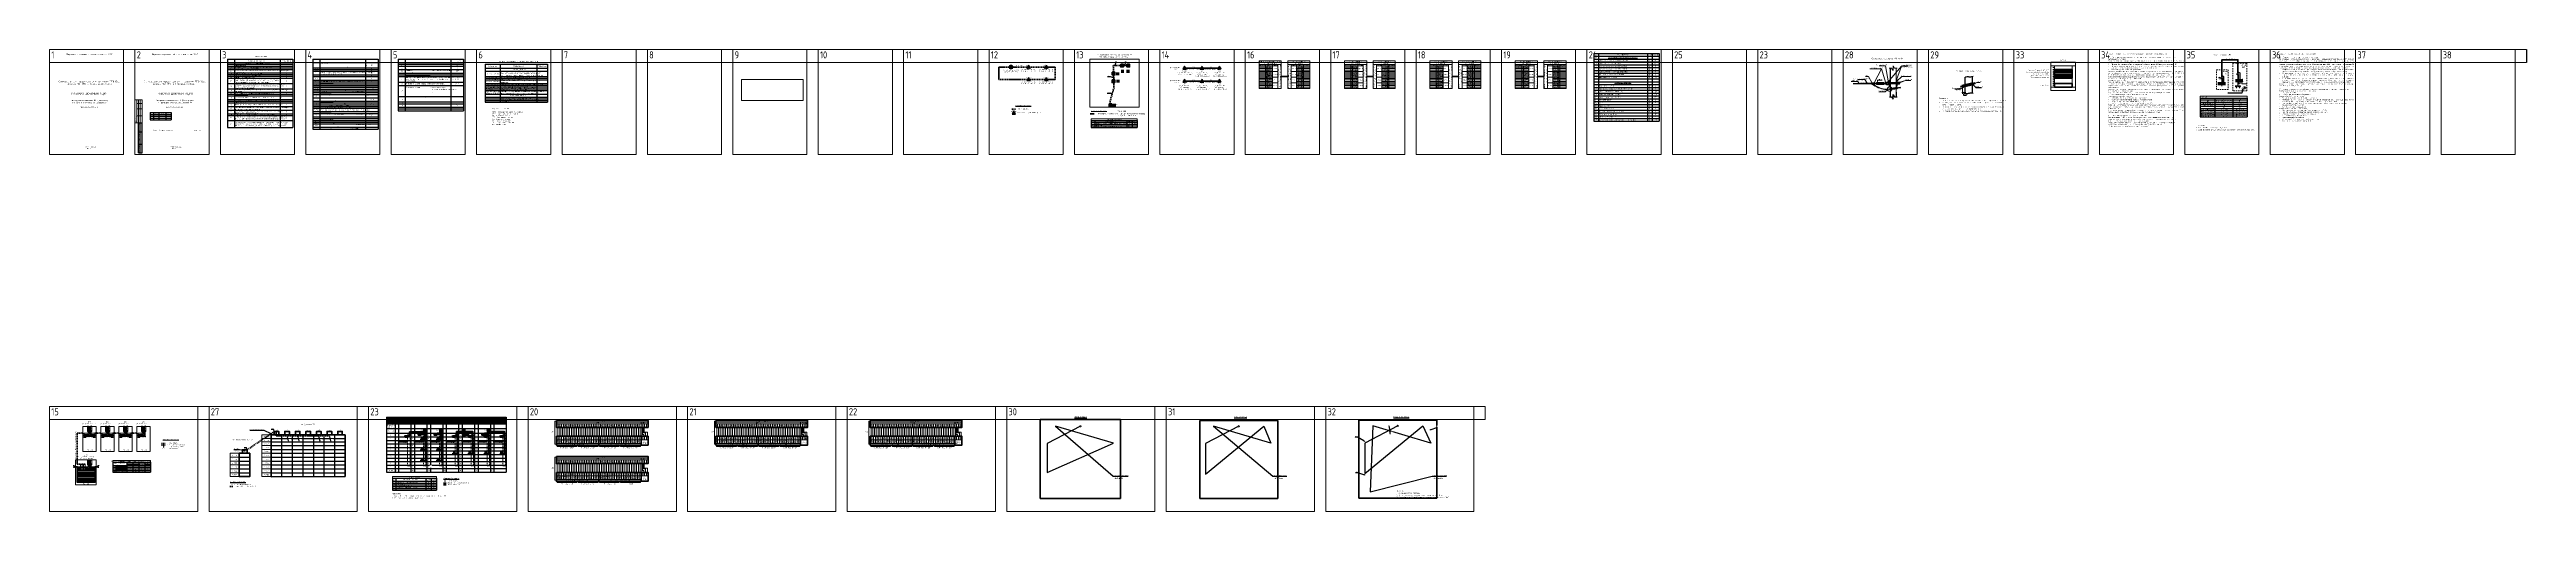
# Model space of a CAD drawing. Extents: x 6775 to 13793, y 2665 to 3972.
import ezdxf
from ezdxf import colors
from ezdxf.entities.mleader import LeaderData, LeaderLine
from ezdxf.enums import TextEntityAlignment as Align
from ezdxf.math import Vec2, Vec3

# ---------------------------------------------------------------- set-up
doc = ezdxf.new("R2010")
doc.units = 0
doc.header["$MEASUREMENT"] = 0
doc.linetypes.add('HIDDEN2', pattern=[4.7625, 3.175, -1.5875])
doc.linetypes.add('JIS_02_0.7', pattern=[1.35, 0.75, -0.6])
doc.layers.get('0').update_dxf_attribs({"linetype": 'CONTINUOUS'})
doc.layers.get('Defpoints').update_dxf_attribs({"linetype": 'CONTINUOUS'})
for name, color, linetype, lineweight in [('Выноски', 7, 'CONTINUOUS', 5), ('скелетная схема ВОЛС', 250, 'CONTINUOUS', 18), ('Стены', 7, 'CONTINUOUS', 40)]:
    doc.layers.add(name, color=color, linetype=linetype, lineweight=lineweight)
doc.layers.add('ВЭ', color=1, linetype='CONTINUOUS')
doc.layers.add('тадлицы и текст', color=7, linetype='CONTINUOUS')
doc.styles.add('AViewportNPage', font='isocpeur.ttf')
doc.styles.add('shih75-3', font='isocpeur.ttf', dxfattribs={"width": 0.85, "oblique": 15, "height": 3})
doc.styles.get("Standard").update_dxf_attribs({"font": ''})
doc.styles.add('мой', font='', dxfattribs={"width": 0.9, "height": 3})
doc.styles.add('мой-2', font='', dxfattribs={"width": 0.9, "height": 2})
doc.styles.get('Standard').set_extended_font_data('GOST Common')
doc.styles.get('мой').set_extended_font_data('GOST Common')
doc.styles.get('мой-2').set_extended_font_data('GOST Common')
picture_1 = doc.add_image_def('image1.png', size_in_pixel=(1187, 1150))
picture_2 = doc.add_image_def('image2.png', size_in_pixel=(963, 324))
picture_3 = doc.add_image_def('image3.png', size_in_pixel=(967, 952))
picture_4 = doc.add_image_def('image4.png', size_in_pixel=(948, 948))
picture_5 = doc.add_image_def('image5.png', size_in_pixel=(950, 951))
pattern_1 = [(45.43068, (11547.6908, 3829.4556), (-0.4523752, 0.445625), [])]

# ---------------------------------------------------------------- blocks, each defined once
blk = doc.blocks.new('*T6')
at = {"color": 0, "linetype": 'ByBlock', "lineweight": -2, "transparency": 16777216}
for p, q in [((0, 0), (60, 0)), ((0, 0), (0, -20.7)), ((10, 0), (10, -20.7)), ((25, 0), (25, -20.7)), ((45, 0), (45, -20.7)), ((60, 0), (60, -20.7)), ((0, -5.7), (60, -5.7)), ((0, -10.7), (60, -10.7)), ((0, -15.7), (60, -15.7)), ((0, -20.7), (60, -20.7))]:
    blk.add_line(p, q, dxfattribs=at)
at = {"color": 7, "transparency": 16777216, "char_height": 2, "attachment_point": 5, "style": 'мой-2'}
for s, insert, width in [('изм.', (5, -2.8), 7), ('№док.', (17.5, -2.8), 12), ('Подпись', (35, -2.8), 17), ('Дата', (52.5, -2.8), 12)]:
    blk.add_mtext(s, dxfattribs=dict(at, insert=insert, width=width))
blk = doc.blocks.new('*T2')
at = {"layer": 'тадлицы и текст', "color": 0, "linetype": 'ByBlock', "lineweight": 13, "transparency": 16777216}
for p, q in [((0, 0), (0, 65)), ((0, 65), (20, 65)), ((0, 0), (20, 0)), ((5, 0), (5, 65)), ((5, 55), (20, 55)), ((5, 40), (20, 40)), ((5, 20), (20, 20)), ((10, 0), (10, 65)), ((15, 0), (15, 65)), ((20, 0), (20, 65))]:
    blk.add_line(p, q, dxfattribs=at)
at = {"layer": 'тадлицы и текст', "color": 0, "lineweight": 9, "transparency": 16777216, "insert": (2.5, 0.5), "char_height": 2.5, "width": 64, "attachment_point": 4, "rotation": 90, "style": 'shih75-3'}
blk.add_mtext('{\\C256;Согласовано}', dxfattribs=at)
blk = doc.blocks.new('*T3')
at = {"layer": 'тадлицы и текст', "color": 0, "linetype": 'ByBlock', "lineweight": 30, "transparency": 16777216}
for p, q in [((0, 0), (0, 85)), ((0, 85), (10, 85)), ((5, 0), (5, 85)), ((10, 0), (10, 85)), ((0, 60), (10, 60)), ((0, 25), (10, 25)), ((0, 0), (10, 0))]:
    blk.add_line(p, q, dxfattribs=at)
at = {"layer": 'тадлицы и текст', "color": 0, "lineweight": 9, "transparency": 16777216, "attachment_point": 5, "rotation": 90, "style": 'shih75-3'}
for s, insert, char_height, width in [('Взам. инв. №', (2.5, 72.5), 2.62, 24), ('Подп. и дата', (2.5, 42.5), 2.5, 34), ('Инв. № подл.', (2.5, 12.5), 2.62, 24)]:
    blk.add_mtext(s, dxfattribs=dict(at, insert=insert, char_height=char_height, width=width))
blk = doc.blocks.new('штамп 2')
for name, p in [('*T2', (-19, 85)), ('*T3', (-9, 0))]:
    blk.add_blockref(name, p)
blk = doc.blocks.new('*T7')
at = {"color": 0, "linetype": 'ByBlock', "lineweight": -2, "transparency": 16777216}
for p, q in [((0, 0), (176.1, 0)), ((0, 0), (0, -107.9)), ((41.8, 0), (41.8, -107.9)), ((146, 0), (146, -107.9)), ((176.1, 0), (176.1, -107.9)), ((0, -11.9), (176.1, -11.9)), ((0, -19.9), (176.1, -19.9)), ((0, -34.8), (176.1, -34.8)), ((0, -39.7), (176.1, -39.7)), ((0, -44.6), (176.1, -44.6)), ((0, -54.5), (176.1, -54.5)), ((0, -59.4), (176.1, -59.4)), ((0, -64.6), (176.1, -64.6)), ((0, -69.8), (176.1, -69.8)), ((0, -74.7), (176.1, -74.7)), ((0, -85.2), (176.1, -85.2)), ((0, -93.2), (176.1, -93.2)), ((0, -98.1), (176.1, -98.1)), ((0, -103), (176.1, -103)), ((0, -107.9), (176.1, -107.9))]:
    blk.add_line(p, q, dxfattribs=at)
at = {"color": 0, "linetype": 'ByBlock', "lineweight": 18, "transparency": 16777216, "char_height": 3, "style": 'мой'}
for s, insert, width, attachment_point in [('РД 153-34.0-03.150-00', (20.9, -67.2), 39.849, 5), ('ГОСТ Р 21.1703-2000', (20.9, -49.6), 39.849, 5), ('ПОТ Р от 10.04.2003', (20.9, -27.4), 39.849, 5), ('ПОТ РМ-016-2001', (20.9, -62), 39.849, 5), ('ГОСТ 21.1101-2013', (20.9, -57), 39.849, 5), ('РД 45.120-2000', (20.9, -37.2), 39.849, 5), ('(НТП 112-2000)', (20.9, -42.2), 39.849, 5), ('Правила выполнения рабочей документации проводных средств связи', (42.8, -49.6), 102.195, 4), ('безопасности) при эксплуатации электроустановок', (42.8, -67.2), 102.195, 4), ('Городские и сельские телефонные сети', (42.8, -42.2), 102.195, 4), ('{\\C256;Приказ Минцифры №984 от 21.09.2021 }', (20.9, -80), 39.849, 5), ('ПУЭ изд. 7', (20.9, -72.2), 39.849, 5)]:
    blk.add_mtext(s, dxfattribs=dict(at, insert=insert, width=width, attachment_point=attachment_point))
at = {"linetype": 'ByBlock', "lineweight": 18, "transparency": 16777216, "char_height": 3, "style": 'мой'}
for s, insert, width, attachment_point in [('Обозначение', (20.9, -5.9), 39.849, 5), ('Об утверждении и введении в действие Правил по  охране труда при работах на линейных сооружениях кабельных линий передачи.Приказ Минсвязи России от 10.04.2003 №39', (42.8, -27.4), 102.195, 4), ('Основные требования к проектной и рабочей документации', (42.8, -57), 102.195, 4), ('Межотраслевые правила по охране труда', (42.8, -62), 102.195, 4), ('Нормы технологического проектирования.', (42.8, -37.2), 102.195, 4), ('Ссылочные документы', (93.9, -15.9), 102.195, 5), ('Общие данные', (93.9, -5.9), 102.195, 5), ('Примечание', (161.1, -5.9), 28.053, 5), ('Требования к проектированию сетей электросвязи (вступил в силу с 1 марта 2022 г. и действует в течении 6 лет)', (42.8, -80), 102.195, 4), ('Спецификация оборудования, изделий и материалов', (42.8, -100.6), 102.195, 4), ('Сертификаты', (42.8, -105.5), 102.195, 4), ('Правила устройства электроустановок', (42.8, -72.2), 102.195, 4), ('Копия свидетельства СРО на ПИР ООО «ОСК»', (42.8, -95.7), 102.195, 4), ('Прилагаемые документы', (93.9, -89.2), 102.195, 5)]:
    blk.add_mtext(s, dxfattribs=dict(at, insert=insert, width=width, attachment_point=attachment_point))
blk = doc.blocks.new('*T13')
at = {"layer": 'Defpoints', "color": 8, "linetype": 'ByBlock', "lineweight": 0, "transparency": 16777216}
for p, q in [((0, 0), (7018, 0)), ((0, 0), (0, -36.7)), ((242, 0), (242, -36.7)), ((484, 0), (484, -36.7)), ((726, 0), (726, -36.7)), ((968, 0), (968, -36.7)), ((1210, 0), (1210, -36.7)), ((1452, 0), (1452, -36.7)), ((1694, 0), (1694, -36.7)), ((1936, 0), (1936, -36.7)), ((2178, 0), (2178, -36.7)), ((2420, 0), (2420, -36.7)), ((2662, 0), (2662, -36.7)), ((2904, 0), (2904, -36.7)), ((3146, 0), (3146, -36.7)), ((3388, 0), (3388, -36.7)), ((3630, 0), (3630, -36.7)), ((3872, 0), (3872, -36.7)), ((4114, 0), (4114, -36.7)), ((4356, 0), (4356, -36.7)), ((4598, 0), (4598, -36.7)), ((4840, 0), (4840, -36.7)), ((5082, 0), (5082, -36.7)), ((5324, 0), (5324, -36.7)), ((5566, 0), (5566, -36.7)), ((5808, 0), (5808, -36.7)), ((6050, 0), (6050, -36.7)), ((6292, 0), (6292, -36.7)), ((6534, 0), (6534, -36.7)), ((6776, 0), (6776, -36.7)), ((0, -36.7), (7018, -36.7))]:
    blk.add_line(p, q, dxfattribs=at)
at = {"layer": 'Defpoints', "color": 0, "linetype": 'ByBlock', "lineweight": -2, "transparency": 16777216}
blk.add_line((7018, 0), (7018, -36.7), dxfattribs=at)
at = {"layer": 'Defpoints', "color": 5, "linetype": 'Continuous', "lineweight": 0, "transparency": 16777216, "char_height": 20, "width": 232, "attachment_point": 1, "style": 'мой'}
for s, insert in [('1', (5, -5)), ('2', (247, -5)), ('3', (489, -5)), ('4', (731, -5)), ('5', (973, -5)), ('6', (1215, -5)), ('7', (1457, -5)), ('8', (1699, -5)), ('9', (1941, -5)), ('10', (2183, -5)), ('11', (2425, -5)), ('12', (2667, -5)), ('13', (2909, -5)), ('14', (3151, -5)), ('16', (3393, -5)), ('17', (3635, -5)), ('18', (3877, -5)), ('19', (4119, -5)), ('{\\fGOST Common|b0|i0|c204|p34;24', (4361, -5)), ('25', (4603, -5)), ('23', (4845, -5)), ('28', (5087, -5)), ('29', (5329, -5)), ('33', (5571, -5)), ('34', (5813, -5)), ('35', (6055, -5)), ('36', (6297, -5)), ('37', (6539, -5)), ('38', (6781, -5))]:
    blk.add_mtext(s, dxfattribs=dict(at, insert=insert))
blk = doc.blocks.new('*U14')
at = {"layer": 'ВЭ', "color": 250, "linetype": 'ByBlock', "lineweight": 18}
blk.add_lwpolyline([(-105, -148.5), (105, -148.5), (105, 148.5), (-105, 148.5), (-105, -148.5)], dxfattribs=at)
blk = doc.blocks.new('*U15')
at = {"layer": 'Defpoints', "color": 0, "linetype": 'ByBlock', "lineweight": -2, "transparency": 16777216}
for p in [(0, 0), (242, 0), (484, 0), (726, 0), (968, 0), (1210, 0), (1452, 0), (1694, 0), (1936, 0), (2178, 0), (2420, 0), (2662, 0), (2904, 0), (3146, 0), (3388, 0), (3630, 0), (3872, 0), (4114, 0), (4356, 0), (4598, 0), (4840, 0), (5082, 0), (5324, 0), (5566, 0), (5808, 0), (6050, 0), (6292, 0), (6534, 0), (6776, 0)]:
    blk.add_blockref('*U14', p, dxfattribs=at)
blk = doc.blocks.new('_Oblique')
at = {"color": 0, "linetype": 'ByBlock', "lineweight": -2}
blk.add_line((-0.5, -0.5), (0.5, 0.5), dxfattribs=at)
blk = doc.blocks.new('*U17')
at = {"color": 7, "linetype": 'Continuous', "lineweight": 15}
blk.add_lwpolyline([(-210, -148.5), (210, -148.5), (210, 148.5), (-210, 148.5)], close=True, dxfattribs=at)
blk = doc.blocks.new('*U18')
at = {"color": 0, "linetype": 'ByBlock', "lineweight": -2, "transparency": 16777216}
for p in [(0, 0), (452, 0), (904, 0), (1356, 0), (1808, 0), (2260, 0), (2712, 0), (3164, 0), (3616, 0)]:
    blk.add_blockref('*U17', p, dxfattribs=at)
blk = doc.blocks.new('*T24')
at = {"color": 0, "linetype": 'ByBlock', "lineweight": -2, "transparency": 16777216}
for p, q in [((0, -5), (125, -5)), ((10, -19), (125, -19)), ((10, -24), (125, -24)), ((10, -29), (125, -29)), ((10, -34), (125, -34)), ((10, -39), (125, -39)), ((95, -14), (110, -14)), ((95, -14), (95, -39)), ((110, -14), (110, -39)), ((125, -14), (125, -39))]:
    blk.add_line(p, q, dxfattribs=at)
at = {"linetype": 'ByBlock', "lineweight": -2, "transparency": 16777216}
for p, q in [((0, -5), (0, -39)), ((0, -14), (95, -14)), ((0, -19), (10, -19)), ((0, -24), (10, -24)), ((0, -29), (10, -29)), ((0, -34), (10, -34)), ((0, -39), (10, -39)), ((10, -5), (10, -39)), ((95, -5), (95, -14)), ((110, -5), (110, -14)), ((110, -14), (125, -14)), ((125, -5), (125, -14))]:
    blk.add_line(p, q, dxfattribs=at)
at = {"layer": 'Defpoints', "color": 8, "linetype": 'ByBlock', "lineweight": 0, "transparency": 16777216}
for p, q in [((0, 0), (125, 0)), ((0, 0), (0, -5)), ((125, 0), (125, -5))]:
    blk.add_line(p, q, dxfattribs=at)
at = {"color": 0, "linetype": 'Continuous', "lineweight": 15, "transparency": 16777216, "char_height": 3, "attachment_point": 5, "style": 'мой'}
for s, insert, width in [('№ пп', (5, -9.5), 7), ('4', (5, -31.5), 7), ('2', (5, -21.5), 7), ('3', (5, -26.5), 7), ('1', (5, -16.5), 7), ('Наименование работ^J', (52.5, -9.5), 82), ('{\\C7;Спецификация\\P}', (62.5, -2.5), 122), ('Ед.изм', (102.5, -9.5), 12), ('шт.', (102.5, -26.5), 13), ('м.', (102.5, -16.5), 13), ('{\\fGOST Common|b0|i0|c204|p34;м}.', (102.5, -21.5), 13), ('м.', (102.5, -31.5), 13), ('Кол-во', (117.5, -9.5), 12), ('681', (117.5, -16.5), 13), ('120', (117.5, -21.5), 13), ('120', (117.5, -31.5), 13), ('15', (117.5, -26.5), 13)]:
    blk.add_mtext(s, dxfattribs=dict(at, insert=insert, width=width))
at = {"linetype": 'Continuous', "lineweight": 15, "transparency": 16777216, "char_height": 3, "width": 83, "attachment_point": 4, "style": 'мой'}
for s, insert in [('Труба гофрированная ПВХ Ф25', (11, -31.5)), ('Кабель F/UTP cat.5e-50x2x0,48', (11, -16.5)), ('{\\fGOST Common|b0|i0|c204|p34;Кабель ВВГнг-3х1,5}', (11, -21.5)), ('Патч-панель 12 портов', (11, -26.5))]:
    blk.add_mtext(s, dxfattribs=dict(at, insert=insert))
blk = doc.blocks.new('*T37')
at = {"color": 0, "linetype": 'ByBlock', "lineweight": -2, "transparency": 16777216}
blk.add_line((0, -4.8), (130.5, -4.8), dxfattribs=at)
at = {"linetype": 'ByBlock', "lineweight": -2, "transparency": 16777216}
for p, q in [((0, -4.8), (0, -23.8)), ((0, -9.5), (130.5, -9.5)), ((0, -14.3), (130.5, -14.3)), ((0, -19.1), (130.5, -19.1)), ((0, -23.8), (130.5, -23.8)), ((10, -4.8), (10, -23.8)), ((100.5, -4.8), (100.5, -23.8)), ((115.5, -4.8), (115.5, -23.8)), ((130.5, -4.8), (130.5, -23.8))]:
    blk.add_line(p, q, dxfattribs=at)
at = {"layer": 'Defpoints', "color": 8, "linetype": 'ByBlock', "lineweight": 0, "transparency": 16777216}
for p, q in [((0, 0), (130.5, 0)), ((0, 0), (0, -4.8)), ((130.5, 0), (130.5, -4.8))]:
    blk.add_line(p, q, dxfattribs=at)
at = {"color": 0, "linetype": 'Continuous', "lineweight": 15, "transparency": 16777216, "style": 'мой'}
for s, insert, char_height, width, attachment_point in [('№ пп', (5, -7.1), 2.82, 7, 5), ('2', (5, -16.7), 2.82, 7, 5), ('3', (5, -21.4), 2.82, 7, 5), ('1', (5, -11.9), 2.82, 7, 5), ('Монтаж оптического кабеля ДПТс-П-16У (4х4)-7кН', (11.5, -11.9), 2.822, 87.533, 4), ('Монтаж ДУ', (11.5, -16.7), 2.82, 87.533, 4), ('Монтаж оптического кросса ШКОС-16-SC', (11.5, -21.4), 2.822, 87.533, 4), ('Наименование работ^J', (55.3, -7.1), 2.822, 87.533, 5), ('Основной объем работ', (65.3, -2.4), 2.822, 127.533, 5), ('Ед.изм', (108, -7.1), 2.82, 12, 5), ('шт.', (108, -16.7), 2.82, 12, 5), ('шт.', (108, -21.4), 2.82, 12, 5), ('м', (108, -11.9), 2.82, 12, 5), ('Кол-во', (123, -7.1), 2.82, 12, 5), ('500', (123, -11.9), 2.82, 12, 5), ('4', (123, -16.7), 2.82, 12, 5), ('{\\fGOST Common|b0|i0|c204|p34;4}', (123, -21.4), 2.822, 12, 5)]:
    blk.add_mtext(s, dxfattribs=dict(at, insert=insert, char_height=char_height, width=width, attachment_point=attachment_point))
blk = doc.blocks.new('_Dot')
at = {"color": 0, "linetype": 'ByBlock', "lineweight": -2}
blk.add_line((-0.5, 0), (-1, 0), dxfattribs=at)
at = {"color": 0, "linetype": 'ByBlock', "lineweight": 20, "const_width": 0.5}
blk.add_lwpolyline([(-0.25, 0, 1), (0.25, 0, 1)], format="xyb", close=True, dxfattribs=at)
blk = doc.blocks.new('*T57')
at = {"color": 0, "linetype": 'ByBlock', "lineweight": -2, "transparency": 16777216}
for p, q in [((0, 0), (185, 0)), ((0, 0), (0, -192)), ((12.3, 0), (12.3, -192)), ((151.3, 0), (151.3, -192)), ((164.6, 0), (164.6, -192)), ((185, 0), (185, -192)), ((0, -8), (185, -8)), ((0, -16), (185, -16)), ((0, -24), (185, -24)), ((0, -32), (185, -32)), ((0, -40), (185, -40)), ((0, -48), (185, -48)), ((0, -56), (185, -56)), ((0, -64), (185, -64)), ((0, -72), (185, -72)), ((0, -80), (185, -80)), ((0, -88), (185, -88)), ((0, -96), (185, -96)), ((0, -104), (185, -104)), ((0, -112), (185, -112)), ((0, -120), (185, -120)), ((0, -128), (185, -128)), ((0, -136), (185, -136)), ((0, -144), (185, -144)), ((0, -152), (185, -152)), ((0, -160), (185, -160)), ((0, -168), (185, -168)), ((0, -176), (185, -176)), ((0, -184), (185, -184)), ((0, -192), (185, -192))]:
    blk.add_line(p, q, dxfattribs=at)
at = {"color": 0, "linetype": 'Continuous', "lineweight": 18, "transparency": 16777216, "style": 'мой'}
for s, insert, char_height, width, attachment_point in [('Поз.', (6.2, -4), 3, 12.305, 5), ('3', (6.2, -36), 3, 10.307, 5), ('4', (6.2, -44), 3, 10.307, 5), ('7', (6.2, -68), 3, 10.307, 5), ('2', (6.2, -28), 3, 10.307, 5), ('5', (6.2, -52), 3, 10.307, 5), ('6', (6.2, -60), 3, 10.307, 5), ('1', (6.2, -20), 3, 10.307, 5), ('Кабель оптический ДПТс-П-16У (4х4)-7кН', (13.3, -20), 3, 137, 4), ('Кабель F/UTP cat.5e-50x2x0,48', (13.3, -28), 3, 137, 4), ('Коммутатор доступа D-Link DES-3200-28', (13.3, -36), 3, 137, 4), ('Коммутатор доступа D-Link DES-3200-52', (13.3, -44), 3, 137, 4), ('Модуль оптический SFP+ двухволоконный', (13.3, -52), 3, 137, 4), ('Шкаф домового узла 12U 600x650мм', (13.3, -60), 3, 137, 4), ('{\\C256;Патч-панель на 12 портов}', (13.3, -68), 3, 137, 4), ('{\\LДавальческое оборудование и материалы}', (81.8, -12), 3, 137, 5), ('НАИМЕНОВАНИЕ', (81.8, -4), 3, 138.999, 5), ('Ед. изм', (158, -4), 3, 13.305, 5), ('шт.', (158, -36), 3, 11.307, 5), ('шт.', (158, -44), 3, 11.307, 5), ('шт.', (158, -52), 3, 11.307, 5), ('шт.', (158, -60), 3, 11.307, 5), ('шт.', (158, -68), 3, 11.307, 5), ('м.', (158, -20), 3, 11.307, 5), ('м.', (158, -28), 3, 11.307, 5), ('Кол-во', (174.8, -4), 3, 20.385, 5), ('500', (174.8, -20), 3, 18.387, 5), ('681', (174.8, -28), 3, 18.387, 5), ('15', (174.8, -68), 3, 18.387, 5), ('4', (174.8, -44), 3, 18.387, 5), ('4', (174.8, -60), 3, 18.387, 5), ('0', (174.8, -36), 3, 18.387, 5), ('8', (174.8, -52), 3, 18.387, 5), ('14', (6.2, -140), 3, 10.307, 5), ('10', (6.2, -108), 3, 10.307, 5), ('12', (6.2, -124), 3, 10.307, 5), ('13', (6.2, -132), 3, 10.307, 5), ('11', (6.2, -116), 3, 10.307, 5), ('9', (6.2, -100), 3, 10.307, 5), ('8', (6.2, -92), 3, 10.307, 5), ('{\\fGOST Common|b0|i0|c204|p34;\\C256;Труба гофрированная ПВХ Ф\\fGOST Common|b0|i0|c0|p34;25}', (13.3, -116), 3, 137, 4), ('{\\fGOST Common|b0|i0|c204|p34;\\C256;Труба гофрированная ПВХ Ф\\fGOST Common|b0|i0|c0|p34;50}', (13.3, -124), 3, 137, 4), ('Талреп', (13.3, -140), 3, 137, 4), ('{\\fGOST Common|b0|i0|c204|p34;\\C256;Патч\\fGOST Common|b0|i0|c0|p34;-\\fGOST Common|b0|i0|c204|p34;панель на 24\\fGOST Common|b0|i0|c0|p34; \\fGOST Common|b0|i0|c204|p34;порта}', (13.3, -92), 3, 137, 4), ('Выключатель автоматический ABB 10A C SH201L', (13.3, -100), 3, 137, 4), ('Кабель электрический ВВГнг-3х1,5', (13.3, -108), 3, 137, 4), ('Количество сварок', (13.3, -132), 3, 137, 4), ('{\\LЗакупаемые материалы}', (81.8, -84), 3, 137, 5), ('шт.', (158, -92), 3, 11.307, 5), ('шт.', (158, -100), 3, 11.307, 5), ('шт.', (158, -132), 3, 11.307, 5), ('шт.', (158, -140), 3, 11.307, 5), ('м.', (158, -108), 3, 11.307, 5), ('м.', (158, -116), 3, 11.307, 5), ('м.', (158, -124), 3, 11.307, 5), ('250', (174.8, -124), 3, 18.387, 5), ('120', (174.8, -108), 3, 18.387, 5), ('120', (174.8, -116), 3, 18.387, 5), ('26', (174.8, -132), 3, 18.387, 5), ('4', (174.8, -92), 3, 18.387, 5), ('4', (174.8, -100), 3, 18.387, 5), ('2', (174.8, -140), 3.12, 20.385, 5), ('18', (6.2, -172), 3, 10.307, 5), ('20', (6.2, -188), 3, 10.307, 5), ('15', (6.2, -148), 3, 10.307, 5), ('16', (6.2, -156), 3, 10.307, 5), ('17', (6.2, -164), 3, 10.307, 5), ('19', (6.2, -180), 3, 10.307, 5), ('Зажим натяжной НСО', (13.3, -156), 3, 137, 4), ('Оцинкованная пластина 150х150мм', (13.3, -164), 3.125, 137, 4), ('Рым-гайка М12', (13.3, -148), 3, 137, 4), ('{\\fGOST Common|b0|i0|c204|p34;\\C7;ПВХ кабель-канал 100х60}', (13.3, -172), 3.125, 137, 4), ('{\\fGOST Common|b0|i0|c204|p34;\\C7;Кабельный органайзер\\P}', (13.3, -180), 3.125, 137, 4), ('{\\fGOST Common|b0|i0|c204|p34;Бкрение отверстий в перекрытии и перегородках}', (13.3, -188), 3.125, 137, 4), ('шт.', (158, -148), 3, 11.307, 5), ('шт.', (158, -156), 3, 11.307, 5), ('шт.', (158, -164), 3, 11.307, 5), ('шт.', (158, -180), 3, 11.307, 5), ('шт.', (158, -188), 3, 11.307, 5), ('м.', (158, -172), 3, 11.307, 5), ('20', (174.8, -172), 3.12, 20.385, 5), ('10', (174.8, -188), 3.12, 20.385, 5), ('4', (174.8, -164), 3.12, 20.385, 5), ('2', (174.8, -148), 3.12, 20.385, 5), ('2', (174.8, -156), 3.12, 20.385, 5), ('1', (174.8, -180), 3.12, 20.385, 5)]:
    blk.add_mtext(s, dxfattribs=dict(at, insert=insert, char_height=char_height, width=width, attachment_point=attachment_point))
blk = doc.blocks.new('*U60')
at = {"linetype": 'Continuous', "lineweight": 15, "true_color": 0xffffff}
h = blk.add_hatch(color=7, dxfattribs=at)
h.dxf.hatch_style = 1
h.paths.add_polyline_path([(7.3, 4.6), (5, 8.6), (0, 0), (5, 0, -0.412623), (2.1, 2.9, -0.727408)])
h.paths.add_polyline_path([(7.6, 4.1, -0.10842), (7.9, 2.9, -0.412623), (5, 0), (10, 0)])
h = blk.add_hatch(color=7, dxfattribs=at)
h.dxf.hatch_style = 1
h.paths.add_polyline_path([(2.1, 2.9, 1), (7.9, 2.9, 0.10842), (7.6, 4.1), (7.3, 4.6, 0.727408)])
at = {"color": 7, "linetype": 'HIDDEN2'}
blk.add_lwpolyline([(0, 0), (10, 0), (5, 8.6)], close=True, dxfattribs=at)
blk.add_circle((5, 2.9), 2.88)
at = {"color": 7, "linetype": 'Continuous', "lineweight": 20, "style": 'мой', "width": 0.9}
blk.add_attdef('ПОРТ1', text='', height=3, dxfattribs=at).set_placement((2, 6), align=Align.RIGHT)
blk.add_attdef('ПОРТ2', (8, 6), '', height=3, dxfattribs=at)
blk = doc.blocks.new('*U59')
at = {"linetype": 'Continuous', "lineweight": 15, "true_color": 0xffffff}
h = blk.add_hatch(color=7, dxfattribs=at)
h.dxf.hatch_style = 1
h.paths.add_polyline_path([(7.3, 4.6), (5, 8.6), (0, 0), (5, 0, -0.412623), (2.1, 2.9, -0.727408)])
h.paths.add_polyline_path([(7.6, 4.1, -0.10842), (7.9, 2.9, -0.412623), (5, 0), (10, 0)])
h = blk.add_hatch(color=7, dxfattribs=at)
h.dxf.hatch_style = 1
h.paths.add_polyline_path([(2.1, 2.9, 1), (7.9, 2.9, 0.10842), (7.6, 4.1), (7.3, 4.6, 0.727408)])
at = {"color": 7}
blk.add_lwpolyline([(0, 0), (10, 0), (5, 8.6)], close=True, dxfattribs=at)
blk.add_circle((5, 2.9), 2.88)
at = {"color": 7, "linetype": 'Continuous', "lineweight": 20, "style": 'мой', "width": 0.9}
blk.add_attdef('ПОРТ1', text='', height=3, dxfattribs=at).set_placement((2, 6), align=Align.RIGHT)
blk.add_attdef('ПОРТ2', (8, 6), '', height=3, dxfattribs=at)
blk = doc.blocks.new('*U73')
at = {"color": 7, "linetype": 'Continuous', "lineweight": 20}
blk.add_lwpolyline([(8, -1.5), (8, 2.5), (-7, 2.5), (-7, -1.5)], close=True, dxfattribs=at)
blk = doc.blocks.new('*U74')
at = {"color": 0, "linetype": 'ByBlock', "lineweight": -2, "transparency": 16777216}
for p in [(0, 0), (0, -4), (0, -8), (0, -12), (0, -16), (0, -20), (0, -24), (0, -28), (0, -32), (0, -36), (0, -40), (0, -44), (0, -48), (0, -52), (0, -56), (0, -60)]:
    blk.add_blockref('*U73', p, dxfattribs=at)
blk = doc.blocks.new('*U75')
at = {"color": 7, "linetype": 'Continuous', "lineweight": 20}
blk.add_lwpolyline([(-1, -2.5), (-1, 1.5), (-6, 1.5), (-6, -2.5)], close=True, dxfattribs=at)
blk = doc.blocks.new('*U78')
at = {"color": 0, "linetype": 'ByBlock', "lineweight": -2, "transparency": 16777216}
for p in [(0, 0), (0, -4), (0, -8), (0, -12), (0, -16), (0, -20), (0, -24), (0, -28), (0, -32), (0, -36), (0, -40), (0, -44), (0, -48), (0, -52), (0, -56), (0, -60)]:
    blk.add_blockref('*U75', p, dxfattribs=at)
blk = doc.blocks.new('*U79')
at = {"color": 7, "linetype": 'Continuous', "lineweight": 20}
blk.add_lwpolyline([(8, -1.5), (8, 2.5), (-10, 2.5), (-10, -1.5)], close=True, dxfattribs=at)
blk = doc.blocks.new('*U80')
at = {"color": 0, "linetype": 'ByBlock', "lineweight": -2, "transparency": 16777216}
for p in [(0, 0), (0, -4), (0, -8), (0, -12), (0, -16), (0, -20), (0, -24), (0, -28), (0, -32), (0, -36), (0, -40), (0, -44), (0, -48), (0, -52), (0, -56), (0, -60), (0, -64)]:
    blk.add_blockref('*U79', p, dxfattribs=at)
blk = doc.blocks.new('*U65')
at = {"color": 7, "linetype": 'Continuous', "lineweight": 20}
blk.add_lwpolyline([(8, -1.5), (8, 2.5), (-7, 2.5), (-7, -1.5)], close=True, dxfattribs=at)
blk = doc.blocks.new('*U66')
at = {"color": 0, "linetype": 'ByBlock', "lineweight": -2, "transparency": 16777216}
for p in [(0, 0), (0, -4), (0, -8), (0, -12), (0, -16), (0, -20), (0, -24), (0, -28), (0, -32), (0, -36), (0, -40), (0, -44), (0, -48), (0, -52), (0, -56), (0, -60)]:
    blk.add_blockref('*U65', p, dxfattribs=at)
blk = doc.blocks.new('*U67')
at = {"color": 7, "linetype": 'Continuous', "lineweight": 20}
blk.add_lwpolyline([(-1, -2.5), (-1, 1.5), (-6, 1.5), (-6, -2.5)], close=True, dxfattribs=at)
blk = doc.blocks.new('*U68')
at = {"color": 0, "linetype": 'ByBlock', "lineweight": -2, "transparency": 16777216}
for p in [(0, 0), (0, -4), (0, -8), (0, -12), (0, -16), (0, -20), (0, -24), (0, -28), (0, -32), (0, -36), (0, -40), (0, -44), (0, -48), (0, -52), (0, -56), (0, -60)]:
    blk.add_blockref('*U67', p, dxfattribs=at)
blk = doc.blocks.new('*U69')
at = {"color": 7, "linetype": 'Continuous', "lineweight": 20}
blk.add_lwpolyline([(8, -1.5), (8, 2.5), (-10, 2.5), (-10, -1.5)], close=True, dxfattribs=at)
blk = doc.blocks.new('*U70')
at = {"color": 0, "linetype": 'ByBlock', "lineweight": -2, "transparency": 16777216}
for p in [(0, 0), (0, -4), (0, -8), (0, -12), (0, -16), (0, -20), (0, -24), (0, -28), (0, -32), (0, -36), (0, -40), (0, -44), (0, -48), (0, -52), (0, -56), (0, -60), (0, -64)]:
    blk.add_blockref('*U69', p, dxfattribs=at)
blk = doc.blocks.new('*U71')
at = {"color": 7, "linetype": 'Continuous', "lineweight": 15}
blk.add_lwpolyline([(7.5, 8), (-7.5, 8), (-7.5, -8), (7.5, -8)], close=True, dxfattribs=at)
blk = doc.blocks.new('*U72')
at = {"color": 0, "linetype": 'ByBlock', "lineweight": -2, "transparency": 16777216}
for p in [(0, 0), (0, -16), (0, -32), (0, -48)]:
    blk.add_blockref('*U71', p, dxfattribs=at)
blk = doc.blocks.new('*U76')
at = {"color": 7, "linetype": 'Continuous', "lineweight": 15}
blk.add_lwpolyline([(7.5, 8), (-7.5, 8), (-7.5, -8), (7.5, -8)], close=True, dxfattribs=at)
blk = doc.blocks.new('*U77')
at = {"color": 0, "linetype": 'ByBlock', "lineweight": -2, "transparency": 16777216}
for p in [(0, 0), (0, -16), (0, -32), (0, -48)]:
    blk.add_blockref('*U76', p, dxfattribs=at)
blk = doc.blocks.new('_DotSmall')
at = {"color": 0, "linetype": 'ByBlock', "lineweight": 15, "const_width": 0.5}
blk.add_lwpolyline([(-0.0625, 0, 1), (0.0625, 0, 1)], format="xyb", close=True, dxfattribs=at)
blk = doc.blocks.new('*T85')
at = {"color": 0, "linetype": 'Continuous', "lineweight": -2, "transparency": 16777216}
for p, q in [((26, 0), (56, 0)), ((26, 0), (26, -66)), ((56, 0), (56, -66)), ((26, -11), (56, -11)), ((26, -22), (56, -22)), ((26, -33), (56, -33)), ((26, -44), (56, -44)), ((26, -55), (56, -55)), ((26, -66), (56, -66))]:
    blk.add_line(p, q, dxfattribs=at)
at = {"layer": 'Defpoints', "color": 8, "linetype": 'ByBlock', "lineweight": 0, "transparency": 16777216}
for p, q in [((0, 0), (26, 0)), ((0, 0), (0, -66)), ((0, -11), (26, -11)), ((0, -22), (26, -22)), ((0, -33), (26, -33)), ((0, -44), (26, -44)), ((0, -55), (26, -55)), ((0, -66), (26, -66))]:
    blk.add_line(p, q, dxfattribs=at)
at = {"color": 0, "linetype": 'JIS_02_0.7', "lineweight": 0, "transparency": 16777216, "char_height": 3, "width": 23, "attachment_point": 5, "style": 'мой'}
for s, insert in [('4 этаж', (13, -27.5)), ('6 этаж', (13, -5.5)), ('5 этаж', (13, -16.5)), ('3 этаж', (13, -38.5)), ('2 этаж', (13, -49.5)), ('1 этаж', (13, -60.5))]:
    blk.add_mtext(s, dxfattribs=dict(at, insert=insert))
blk = doc.blocks.new('*T86')
at = {"color": 0, "linetype": 'Continuous', "lineweight": -2, "transparency": 16777216}
for p, q in [((26, 0), (236, 0)), ((26, 0), (26, -118)), ((56, 0), (56, -118)), ((86, 0), (86, -118)), ((116, 0), (116, -118)), ((146, 0), (146, -118)), ((176, 0), (176, -118)), ((206, 0), (206, -118)), ((236, 0), (236, -118)), ((26, -10), (236, -10)), ((26, -20), (236, -20)), ((26, -30), (236, -30)), ((26, -41), (236, -41)), ((26, -52), (236, -52)), ((26, -63), (236, -63)), ((26, -74), (236, -74)), ((26, -85), (236, -85)), ((26, -96), (236, -96)), ((26, -107), (236, -107)), ((26, -118), (236, -118))]:
    blk.add_line(p, q, dxfattribs=at)
at = {"layer": 'Defpoints', "color": 8, "linetype": 'ByBlock', "lineweight": 0, "transparency": 16777216}
for p, q in [((0, 0), (26, 0)), ((0, 0), (0, -118)), ((0, -10), (26, -10)), ((0, -20), (26, -20)), ((0, -30), (26, -30)), ((0, -41), (26, -41)), ((0, -52), (26, -52)), ((0, -63), (26, -63)), ((0, -74), (26, -74)), ((0, -85), (26, -85)), ((0, -96), (26, -96)), ((0, -107), (26, -107)), ((0, -118), (26, -118))]:
    blk.add_line(p, q, dxfattribs=at)
at = {"color": 0, "linetype": 'JIS_02_0.7', "lineweight": 0, "transparency": 16777216, "char_height": 3, "width": 23, "attachment_point": 5, "style": 'мой'}
for s, insert in [('{\\fGOST Common|b0|i0|c204|p34;Тех.этаж}', (13, -5)), ('10 этаж', (13, -15)), ('9 этаж', (13, -25)), ('8 этаж', (13, -35.5)), ('7 этаж', (13, -46.5)), ('6 этаж', (13, -57.5)), ('5 этаж', (13, -68.5)), ('4 этаж', (13, -79.5)), ('3 этаж', (13, -90.5)), ('2 этаж', (13, -101.5)), ('1 этаж', (13, -112.5))]:
    blk.add_mtext(s, dxfattribs=dict(at, insert=insert))
blk = doc.blocks.new('*T87')
at = {"color": 0, "linetype": 'ByBlock', "lineweight": -2, "transparency": 16777216}
for p, q in [((0, 0), (338.9, 0)), ((0, 0), (0, -155.4)), ((23.9, 0), (23.9, -155.4)), ((68.9, 0), (68.9, -155.4)), ((113.9, 0), (113.9, -155.4)), ((158.9, 0), (158.9, -155.4)), ((203.9, 0), (203.9, -155.4)), ((248.9, 0), (248.9, -155.4)), ((293.9, 0), (293.9, -155.4)), ((338.9, 0), (338.9, -155.4)), ((0, -9), (338.9, -9)), ((0, -18.1), (338.9, -18.1)), ((0, -31.7), (338.9, -31.7)), ((0, -45.4), (338.9, -45.4)), ((0, -55.4), (338.9, -55.4)), ((0, -65.4), (338.9, -65.4)), ((33.9, -9), (33.9, -155.4)), ((78.9, -9), (78.9, -155.4)), ((123.9, -9), (123.9, -155.4)), ((168.9, -9), (168.9, -155.4)), ((213.9, -9), (213.9, -155.4)), ((258.9, -9), (258.9, -155.4)), ((303.9, -9), (303.9, -155.4)), ((0, -75.4), (338.9, -75.4)), ((0, -85.4), (338.9, -85.4)), ((0, -95.4), (338.9, -95.4)), ((0, -105.4), (338.9, -105.4)), ((0, -115.4), (338.9, -115.4)), ((0, -125.4), (338.9, -125.4)), ((0, -135.4), (338.9, -135.4)), ((0, -145.4), (338.9, -145.4)), ((0, -155.4), (338.9, -155.4))]:
    blk.add_line(p, q, dxfattribs=at)
at = {"color": 7, "linetype": 'ByBlock', "lineweight": 50, "true_color": 0xededed, "transparency": 16777216}
for points in [[(0, 0), (0, -9), (23.9, 0), (23.9, -9)], [(23.9, 0), (23.9, -9), (68.9, 0), (68.9, -9)], [(68.9, 0), (68.9, -9), (113.9, 0), (113.9, -9)], [(113.9, 0), (113.9, -9), (158.9, 0), (158.9, -9)], [(158.9, 0), (158.9, -9), (203.9, 0), (203.9, -9)], [(203.9, 0), (203.9, -9), (248.9, 0), (248.9, -9)], [(248.9, 0), (248.9, -9), (293.9, 0), (293.9, -9)], [(293.9, 0), (293.9, -9), (338.9, 0), (338.9, -9)], [(0, -9), (0, -18.1), (23.9, -9), (23.9, -18.1)], [(23.9, -9), (23.9, -18.1), (33.9, -9), (33.9, -18.1)], [(33.9, -9), (33.9, -18.1), (68.9, -9), (68.9, -18.1)], [(68.9, -9), (68.9, -18.1), (78.9, -9), (78.9, -18.1)], [(78.9, -9), (78.9, -18.1), (113.9, -9), (113.9, -18.1)], [(113.9, -9), (113.9, -18.1), (123.9, -9), (123.9, -18.1)], [(123.9, -9), (123.9, -18.1), (158.9, -9), (158.9, -18.1)], [(158.9, -9), (158.9, -18.1), (168.9, -9), (168.9, -18.1)], [(168.9, -9), (168.9, -18.1), (203.9, -9), (203.9, -18.1)], [(203.9, -9), (203.9, -18.1), (213.9, -9), (213.9, -18.1)], [(213.9, -9), (213.9, -18.1), (248.9, -9), (248.9, -18.1)], [(248.9, -9), (248.9, -18.1), (258.9, -9), (258.9, -18.1)], [(258.9, -9), (258.9, -18.1), (293.9, -9), (293.9, -18.1)], [(293.9, -9), (293.9, -18.1), (303.9, -9), (303.9, -18.1)], [(303.9, -9), (303.9, -18.1), (338.9, -9), (338.9, -18.1)]]:
    blk.add_solid(points, dxfattribs=at)
at = {"color": 0, "linetype": 'ByBlock', "lineweight": 18, "transparency": 16777216, "char_height": 3, "attachment_point": 5, "style": 'мой'}
for s, insert, width in [('Надстройка, маш. пом.', (12, -24.9), 21.92), ('{\\fGOST Common|b0|i0|c204|p34;Тех.этаж}', (12, -38.5), 21.92), ('10', (12, -50.4), 21.92), ('9', (12, -60.4), 21.92), ('8', (12, -70.4), 21.92), ('{\\fGOST Common|b0|i0|c204|p34;\\C256;Квар-тир }', (28.9, -13.5), 8), ('3', (28.9, -50.4), 8), ('3', (28.9, -60.4), 8), ('3', (28.9, -70.4), 8), ('{\\fGOST Common|b0|i0|c204|p34;\\C256;Квар-тир }', (73.9, -13.5), 8), ('7', (73.9, -50.4), 8), ('7', (73.9, -60.4), 8), ('7', (73.9, -70.4), 8), ('{\\fGOST Common|b0|i0|c204|p34;\\C256;Квар-тир }', (118.9, -13.5), 8), ('8', (118.9, -50.4), 8), ('8', (118.9, -60.4), 8), ('8', (118.9, -70.4), 8), ('{\\fGOST Common|b0|i0|c204|p34;\\C256;Квар-тир }', (163.9, -13.5), 8), ('5', (163.9, -50.4), 8), ('5', (163.9, -60.4), 8), ('5', (163.9, -70.4), 8), ('{\\fGOST Common|b0|i0|c204|p34;\\C256;Квар-тир }', (208.9, -13.5), 8), ('4', (208.9, -50.4), 8), ('4', (208.9, -60.4), 8), ('4', (208.9, -70.4), 8), ('{\\fGOST Common|b0|i0|c204|p34;\\C256;Квар-тир }', (253.9, -13.5), 8), ('6', (253.9, -50.4), 8), ('6', (253.9, -60.4), 8), ('6', (253.9, -70.4), 8), ('{\\fGOST Common|b0|i0|c204|p34;\\C256;Квар-тир }', (298.9, -13.5), 8), ('6', (298.9, -50.4), 8), ('6', (298.9, -60.4), 8), ('6', (298.9, -70.4), 8), ('7', (12, -80.4), 21.92), ('4', (12, -110.4), 21.92), ('3', (12, -120.4), 21.92), ('6', (12, -90.4), 21.92), ('5', (12, -100.4), 21.92), ('2', (12, -130.4), 21.92), ('1', (12, -140.4), 21.92), ('3', (28.9, -80.4), 8), ('3', (28.9, -90.4), 8), ('3', (28.9, -100.4), 8), ('3', (28.9, -110.4), 8), ('3', (28.9, -120.4), 8), ('0', (28.9, -130.4), 8), ('0', (28.9, -140.4), 8), ('7', (73.9, -80.4), 8), ('7', (73.9, -90.4), 8), ('7', (73.9, -100.4), 8), ('7', (73.9, -110.4), 8), ('7', (73.9, -120.4), 8), ('7', (73.9, -130.4), 8), ('6', (73.9, -140.4), 8), ('8', (118.9, -80.4), 8), ('8', (118.9, -90.4), 8), ('8', (118.9, -100.4), 8), ('8', (118.9, -110.4), 8), ('8', (118.9, -120.4), 8), ('8', (118.9, -130.4), 8), ('6', (118.9, -140.4), 8), ('4', (163.9, -140.4), 8), ('5', (163.9, -80.4), 8), ('5', (163.9, -90.4), 8), ('5', (163.9, -100.4), 8), ('5', (163.9, -110.4), 8), ('5', (163.9, -120.4), 8), ('5', (163.9, -130.4), 8), ('4', (208.9, -80.4), 8), ('4', (208.9, -90.4), 8), ('4', (208.9, -100.4), 8), ('4', (208.9, -110.4), 8), ('4', (208.9, -120.4), 8), ('4', (208.9, -130.4), 8), ('3', (208.9, -140.4), 8), ('6', (253.9, -80.4), 8), ('6', (253.9, -90.4), 8), ('6', (253.9, -100.4), 8), ('6', (253.9, -110.4), 8), ('6', (253.9, -120.4), 8), ('6', (253.9, -130.4), 8), ('0', (253.9, -140.4), 8), ('6', (298.9, -80.4), 8), ('6', (298.9, -90.4), 8), ('6', (298.9, -100.4), 8), ('6', (298.9, -110.4), 8), ('6', (298.9, -120.4), 8), ('6', (298.9, -130.4), 8), ('3', (298.9, -140.4), 8), ('ИТОГО', (12, -150.4), 21.92), ('24', (28.9, -150.4), 8), ('69', (73.9, -150.4), 8), ('78', (118.9, -150.4), 8), ('49', (163.9, -150.4), 8), ('39', (208.9, -150.4), 8), ('54', (253.9, -150.4), 8), ('57', (298.9, -150.4), 8)]:
    blk.add_mtext(s, dxfattribs=dict(at, insert=insert, width=width))
at = {"linetype": 'ByBlock', "lineweight": 18, "transparency": 16777216, "char_height": 3, "attachment_point": 5, "style": 'мой'}
for s, insert, width in [('Этаж', (12, -4.5), 21.92), ('1 {\\fGOST Common|b0|i0|c204|p34;подъезд}', (46.4, -4.5), 43), ('2 {\\fGOST Common|b0|i0|c204|p34;подъезд}', (91.4, -4.5), 43), ('3 {\\fGOST Common|b0|i0|c204|p34;подъезд}', (136.4, -4.5), 43), ('4 {\\fGOST Common|b0|i0|c204|p34;подъезд}', (181.4, -4.5), 43), ('5 {\\fGOST Common|b0|i0|c204|p34;подъезд}', (226.4, -4.5), 43), ('6 {\\fGOST Common|b0|i0|c204|p34;подъезд}', (271.4, -4.5), 43), ('7 {\\fGOST Common|b0|i0|c204|p34;подъезд}', (316.4, -4.5), 43)]:
    blk.add_mtext(s, dxfattribs=dict(at, insert=insert, width=width))
blk = doc.blocks.new('_None')
blk = doc.blocks.new('Сварка')
at = {"linetype": 'Continuous', "lineweight": 30, "true_color": 0xffffff}
h = blk.add_hatch(color=7, dxfattribs=at)
h.dxf.hatch_style = 1
h.paths.add_polyline_path([(1, 0, 1), (-1, 0, 1)])
at = {"color": 7, "linetype": 'Continuous', "lineweight": 20}
blk.add_circle((0, 0), 1, dxfattribs=at)
blk = doc.blocks.new('*T88')
at = {"color": 0, "linetype": 'ByBlock', "lineweight": -2, "transparency": 16777216}
blk.add_line((0, -5), (106.9, -5), dxfattribs=at)
at = {"linetype": 'ByBlock', "lineweight": -2, "transparency": 16777216}
for p, q in [((0, -5), (0, -33.5)), ((0, -14.5), (106.9, -14.5)), ((0, -19.2), (106.9, -19.2)), ((0, -24), (106.9, -24)), ((0, -28.8), (106.9, -28.8)), ((0, -33.5), (106.9, -33.5)), ((8.6, -14.5), (8.6, -33.5)), ((39.9, -5), (39.9, -33.5)), ((39.9, -9.7), (106.9, -9.7)), ((56.6, -5), (56.6, -33.5)), ((73.4, -5), (73.4, -33.5)), ((90.2, -5), (90.2, -33.5)), ((106.9, -5), (106.9, -33.5))]:
    blk.add_line(p, q, dxfattribs=at)
at = {"color": 1, "linetype": 'Continuous', "lineweight": 50, "true_color": 0xff0000, "transparency": 16777216}
for points in [[(8.6, -14.5), (8.6, -19.2), (39.9, -14.5), (39.9, -19.2)], [(39.9, -9.7), (39.9, -14.5), (56.6, -9.7), (56.6, -14.5)]]:
    blk.add_solid(points, dxfattribs=at)
at = {"color": 150, "linetype": 'Continuous', "lineweight": 50, "true_color": 0x3399ff, "transparency": 16777216}
for points in [[(8.6, -19.2), (8.6, -24), (39.9, -19.2), (39.9, -24)], [(90.2, -9.7), (90.2, -14.5), (106.9, -9.7), (106.9, -14.5)]]:
    blk.add_solid(points, dxfattribs=at)
at = {"color": 3, "linetype": 'Continuous', "lineweight": 50, "true_color": 0x00ff00, "transparency": 16777216}
for points in [[(8.6, -24), (8.6, -28.8), (39.9, -24), (39.9, -28.8)], [(56.6, -9.7), (56.6, -14.5), (73.4, -9.7), (73.4, -14.5)]]:
    blk.add_solid(points, dxfattribs=at)
at = {"layer": 'Defpoints', "color": 8, "linetype": 'ByBlock', "lineweight": 0, "transparency": 16777216}
for p, q in [((0, 0), (106.9, 0)), ((0, 0), (0, -5)), ((106.9, 0), (106.9, -5))]:
    blk.add_line(p, q, dxfattribs=at)
at = {"color": 0, "linetype": 'Continuous', "lineweight": 15, "transparency": 16777216, "char_height": 2.822, "attachment_point": 5, "style": 'мой'}
for s, insert, width in [('{\\fGOST Common|b0|i0|c0;3', (4.3, -26.4), 5.647), ('{\\fGOST Common|b0|i0|c0;4', (4.3, -31.1), 5.647), ('{\\fGOST Common|b0|i0|c0;2', (4.3, -21.6), 5.647), ('{\\fGOST Common|b0|i0|c0;1', (4.3, -16.9), 5.647), ('{\\fGOST Common|b0|i0|c0;Цветовая маркировка волокон в кабеле ДПТс-П-16У (4х4)-7кН', (53.5, -2.5), 103.913), ('{\\fGOST Common|b0|i0|c0;Модуль/волокно', (19.9, -9.7), 36.871), ('{\\fGOST Common|b0|i0|c0;Натуральный', (24.3, -31.1), 28.224), ('{\\fGOST Common|b0|i0|c0;Зеленый', (24.3, -26.4), 28.224), ('{\\fGOST Common|b0|i0|c0;Красный', (24.3, -16.9), 28.224), ('{\\fGOST Common|b0|i0|c0;Синий', (24.3, -21.6), 28.224), ('{\\fGOST Common|b0|i0|c0;Красный', (48.3, -12.1), 13.761), ('{\\fGOST Common|b0|i0|c0;13', (48.3, -31.1), 13.761), ('{\\fGOST Common|b0|i0|c0;5', (48.3, -21.6), 13.761), ('{\\fGOST Common|b0|i0|c0;9', (48.3, -26.4), 13.761), ('{\\fGOST Common|b0|i0|c0;1', (48.3, -7.3), 13.761), ('{\\fGOST Common|b0|i0|c0;1', (48.3, -16.9), 13.761), ('{\\fGOST Common|b0|i0|c0;Зеленый', (65, -12.1), 13.761), ('{\\fGOST Common|b0|i0|c0;14', (65, -31.1), 13.761), ('{\\fGOST Common|b0|i0|c0;10', (65, -26.4), 13.761), ('{\\fGOST Common|b0|i0|c0;2', (65, -7.3), 13.761), ('{\\fGOST Common|b0|i0|c0;2', (65, -16.9), 13.761), ('{\\fGOST Common|b0|i0|c0;6', (65, -21.6), 13.761), ('{\\fGOST Common|b0|i0|c0;Белый', (81.8, -12.1), 13.761), ('{\\fGOST Common|b0|i0|c0;15', (81.8, -31.1), 13.761), ('{\\fGOST Common|b0|i0|c0;11', (81.8, -26.4), 13.761), ('{\\fGOST Common|b0|i0|c0;3', (81.8, -7.3), 13.761), ('{\\fGOST Common|b0|i0|c0;3', (81.8, -16.9), 13.761), ('{\\fGOST Common|b0|i0|c0;7', (81.8, -21.6), 13.761), ('{\\fGOST Common|b0|i0|c0;Синий', (98.5, -12.1), 13.761), ('{\\fGOST Common|b0|i0|c0;16', (98.5, -31.1), 13.761), ('{\\fGOST Common|b0|i0|c0;12', (98.5, -26.4), 13.761), ('{\\fGOST Common|b0|i0|c0;4', (98.5, -7.3), 13.761), ('{\\fGOST Common|b0|i0|c0;4', (98.5, -16.9), 13.761), ('{\\fGOST Common|b0|i0|c0;8', (98.5, -21.6), 13.761)]:
    blk.add_mtext(s, dxfattribs=dict(at, insert=insert, width=width))
blk = doc.blocks.new('*T92')
at = {"color": 0, "linetype": 'ByBlock', "lineweight": -2, "transparency": 16777216}
for p, q in [((0, 0), (185, 0)), ((0, 0), (0, -193.3)), ((20, 0), (20, -193.3)), ((149, 0), (149, -193.3)), ((185, 0), (185, -193.3)), ((242, 0), (427, 0)), ((242, 0), (242, -197.5)), ((262, 0), (262, -197.5)), ((391, 0), (391, -197.5)), ((427, 0), (427, -197.5)), ((484, 0), (669, 0)), ((484, 0), (484, -145.7)), ((504, 0), (504, -145.7)), ((633, 0), (633, -145.7)), ((669, 0), (669, -145.7)), ((0, -9.3), (185, -9.3)), ((0, -14.3), (185, -14.3)), ((0, -19.3), (185, -19.3)), ((0, -24.3), (185, -24.3)), ((0, -29.3), (185, -29.3)), ((0, -38.3), (185, -38.3)), ((0, -43.3), (185, -43.3)), ((0, -48.3), (185, -48.3)), ((0, -53.3), (185, -53.3)), ((0, -68.2), (185, -68.2)), ((242, -9.3), (427, -9.3)), ((242, -24.2), (427, -24.2)), ((242, -29.2), (427, -29.2)), ((242, -34.2), (427, -34.2)), ((242, -44.1), (427, -44.1)), ((242, -49.1), (427, -49.1)), ((242, -59.3), (427, -59.3)), ((242, -64.3), (427, -64.3)), ((242, -69.3), (427, -69.3)), ((484, -9.3), (669, -9.3)), ((484, -14.3), (669, -14.3)), ((484, -19.3), (669, -19.3)), ((484, -29.2), (669, -29.2)), ((484, -39.1), (669, -39.1)), ((484, -44.1), (669, -44.1)), ((484, -49.1), (669, -49.1)), ((484, -64.6), (669, -64.6)), ((0, -83.7), (185, -83.7)), ((0, -93.6), (185, -93.6)), ((0, -98.6), (185, -98.6)), ((0, -103.6), (185, -103.6)), ((0, -113.8), (185, -113.8)), ((0, -118.8), (185, -118.8)), ((0, -123.8), (185, -123.8)), ((0, -133.7), (185, -133.7)), ((242, -74.3), (427, -74.3)), ((242, -79.3), (427, -79.3)), ((242, -84.5), (427, -84.5)), ((242, -89.5), (427, -89.5)), ((242, -94.5), (427, -94.5)), ((242, -99.5), (427, -99.5)), ((242, -108.8), (427, -108.8)), ((242, -118.7), (427, -118.7)), ((242, -123.7), (427, -123.7)), ((242, -128.7), (427, -128.7)), ((242, -133.7), (427, -133.7)), ((242, -138.7), (427, -138.7)), ((484, -74.5), (669, -74.5)), ((484, -105), (669, -105)), ((484, -120.8), (669, -120.8)), ((484, -125.8), (669, -125.8)), ((484, -135.7), (669, -135.7)), ((0, -144.2), (185, -144.2)), ((0, -154.1), (185, -154.1)), ((0, -159.1), (185, -159.1)), ((0, -173.1), (185, -173.1)), ((0, -193.3), (185, -193.3)), ((242, -148.2), (427, -148.2)), ((242, -153.2), (427, -153.2)), ((242, -163.1), (427, -163.1)), ((242, -168.1), (427, -168.1)), ((242, -173.1), (427, -173.1)), ((242, -178.1), (427, -178.1)), ((242, -183.1), (427, -183.1)), ((242, -192.5), (427, -192.5)), ((242, -197.5), (427, -197.5)), ((484, -140.7), (669, -140.7)), ((484, -145.7), (669, -145.7))]:
    blk.add_line(p, q, dxfattribs=at)
at = {"color": 0, "linetype": 'ByBlock', "lineweight": 18, "transparency": 16777216, "char_height": 3, "style": 'мой'}
for s, insert, width, attachment_point in [('1.4', (10, -40.8), 16.994, 5), ('1.5', (10, -45.8), 16.994, 5), ('1.6', (10, -50.8), 16.994, 5), ('1.2', (10, -26.8), 16.994, 5), ('1.3', (10, -33.8), 16.994, 5), ('1.7', (10, -60.8), 16.994, 5), ('1.1', (10, -21.8), 16.994, 5), ('7-8', (167, -40.8), 33.032, 5), ('7', (167, -21.8), 33.032, 5), ('7', (167, -26.8), 33.032, 5), ('7', (167, -33.8), 33.032, 5), ('8', (167, -45.8), 33.032, 5), ('8', (167, -50.8), 33.032, 5), ('8', (167, -60.8), 33.032, 5), ('2.10', (252, -39.2), 16.994, 5), ('2.12', (252, -54.2), 16.994, 5), ('2.13', (252, -61.8), 16.994, 5), ('2.11', (252, -46.6), 16.994, 5), ('2.7', (252, -16.8), 16.994, 5), ('2.8', (252, -26.7), 16.994, 5), ('2.9', (252, -31.7), 16.994, 5), ('{\\C256;Требования к системам инженерно-технического обеспечения.}', (263, -61.8), 126.973, 4), ('10', (409, -16.8), 33.032, 5), ('10', (409, -26.7), 33.032, 5), ('10', (409, -31.7), 33.032, 5), ('10', (409, -39.2), 33.032, 5), ('10', (409, -46.6), 33.032, 5), ('11', (409, -54.2), 33.032, 5), ('11', (409, -61.8), 33.032, 5), ('5.2', (494, -24.3), 16.994, 5), ('5.3', (494, -34.2), 16.994, 5), ('6.2', (494, -69.6), 16.994, 5), ('5.1', (494, -16.8), 16.994, 5), ('6.1', (494, -56.9), 16.994, 5), ('Лицензии на осуществление деятельности в области оказания услуг связи с использованием проектируемой сети электросвязи (фрагмента сети электросвязи); ', (505, -56.9), 126.973, 4), ('Описание решений по организации аварийно-восстановительных работ на объектах и линиях связи;', (505, -34.2), 126.973, 4), ('Технические условия присоединения сетей электросвязи', (505, -69.6), 126.973, 4), ('Описание принципов организации эксплуатации;', (505, -16.8), 126.973, 4), ('Описание решений по организации технического обслуживания аппаратуры и оборудования;', (505, -24.3), 126.973, 4), ('Раздел 6 Иная документация', (568.5, -41.6), 126.973, 5), ('3{\\fGOST Common|b0|i0|c204|p34;8}-54', (651, -56.9), 33.032, 5), ('55-73', (651, -69.6), 33.032, 5), ('36', (651, -16.8), 33.032, 5), ('36', (651, -24.3), 33.032, 5), ('36', (651, -34.2), 33.032, 5), ('1.10', (10, -96.1), 16.994, 5), ('1.11', (10, -108.7), 16.994, 5), ('2.2', (10, -139), 16.994, 5), ('1.8', (10, -76), 16.994, 5), ('1.9', (10, -88.7), 16.994, 5), ('2.1', (10, -128.8), 16.994, 5), ('Архитектура построения сети электросвязи (фрагмента сети электросвязи) и принципы обеспечения связанности', (21, -139), 126.973, 4), ('9', (167, -76), 33.032, 5), ('9', (167, -88.7), 33.032, 5), ('9', (167, -96.1), 33.032, 5), ('9', (167, -128.8), 33.032, 5), ('9', (167, -139), 33.032, 5), ('2.1.4', (252, -87), 16.994, 5), ('2.1.2', (252, -76.8), 16.994, 5), ('2.1.3', (252, -81.9), 16.994, 5), ('3.1.2', (252, -131.2), 16.994, 5), ('3.1.3', (252, -136.2), 16.994, 5), ('3.1.1', (252, -126.2), 16.994, 5), ('2.1.1', (252, -71.8), 16.994, 5), ('3.2', (252, -113.8), 16.994, 5), ('3.1', (252, -104.2), 16.994, 5), ('Фасады коммутационных стоек и шкафов', (263, -131.2), 126.973, 4), ('Схемы размещения оборудования на опорах', (263, -136.2), 126.973, 4), ('Раздел 3 Решения по размещению средств и линий связи', (326.5, -92), 126.973, 5), ('{\\fGOST Common|b0|i0|c204|p34;25-26}', (409, -113.8), 33.032, 5), ('2{\\fGOST Common|b0|i0|c204|p34;7}-{\\fGOST Common|b0|i0|c204|p34;32}', (409, -126.2), 33.032, 5), ('14-{\\fGOST Common|b0|i0|c204|p34;23}', (409, -81.9), 33.032, 5), ('24', (409, -87), 33.032, 5), ('{\\fGOST Common|b0|i0|c204|p34;25', (409, -104.2), 33.032, 5), ('33', (409, -131.2), 33.032, 5), ('13', (409, -76.8), 33.032, 5), ('12', (409, -71.8), 33.032, 5), ('6.3', (494, -89.8), 16.994, 5), ('6.4', (494, -112.9), 16.994, 5), ('6.5', (494, -123.3), 16.994, 5), ('6.6', (494, -130.8), 16.994, 5), ('Технические условия подключения средств связи к сетям инженерно-технического обеспечения в случае, если функционирование проектируемой сети электросвязи (фрагмента сети электросвязи) невозможно без такого подключения с изменениями, в случае истечения срока действия технических условий;', (505, -89.8), 126.973, 4), ('Сертификаты соответствия и (или) декларации о соответствии средств связи, используемых в проектируемой сети электросвязи (фрагмента сети электросвязи).', (505, -112.9), 126.973, 4), ('СРО на ПИР^J', (505, -123.3), 126.973, 4), ('Согласования балансодержателями проектов размещения оборудования и кабельных линий^J', (505, -130.8), 126.973, 4), ('74-81', (651, -112.9), 33.032, 5), ('82', (651, -130.8), 33.032, 5), ('2.3', (10, -149.2), 16.994, 5), ('2.4', (10, -156.6), 16.994, 5), ('2.5', (10, -166.1), 16.994, 5), ('2.6', (10, -183.2), 16.994, 5), ('Обоснование выбора оборудования и программного обеспечения для проектируемой сети электросвязи', (21, -149.2), 126.973, 4), ('10', (167, -156.6), 33.032, 5), ('10', (167, -166.1), 33.032, 5), ('10', (167, -183.2), 33.032, 5), ('9', (167, -149.2), 33.032, 5), ('4.1.2', (252, -180.6), 16.994, 5), ('4.1.3', (252, -187.8), 16.994, 5), ('4.1.1', (252, -175.6), 16.994, 5), ('4.2', (252, -165.6), 16.994, 5), ('4.1', (252, -158.1), 16.994, 5), ('Раздел 4 Решения по системам электроснабжения, заземления и молниезащиты', (326.5, -143.5), 126.973, 5), ('{\\L\\C256;Графическая часть}', (263, -170.6), 126.973, 4), ('Описание системы электроснабжения, обоснование категории надежности, расчет системы бесперебойного питания', (263, -158.1), 126.973, 4), ('Описание системы молниезащиты и заземления', (263, -165.6), 126.973, 4), ('Схема заземления и молниезащиты', (263, -180.6), 126.973, 4), ('Планы с трассами прокладки линий э/питания, размещения шкафов с защитной автоматикой и счетчиками^J', (263, -187.8), 126.973, 4), ('Принципиальная схема электроснабжения', (263, -175.6), 126.973, 4), ('Раздел 5 Решения по организации эксплуатации', (326.5, -195), 126.973, 5), ('34', (409, -158.1), 33.032, 5), ('34', (409, -165.6), 33.032, 5), ('35', (409, -175.6), 33.032, 5), ('35', (409, -180.6), 33.032, 5)]:
    blk.add_mtext(s, dxfattribs=dict(at, insert=insert, width=width, attachment_point=attachment_point))
at = {"linetype": 'ByBlock', "lineweight": 18, "transparency": 16777216, "char_height": 3, "style": 'мой'}
for s, insert, width, attachment_point in [('{\\LТекстовая часть}', (21, -16.8), 126.973, 4), ('Перечень наименований услуг связи и сведения о лицензиях на осуществление деятельности в области оказания услуг связи с использованием проектируемой сети электросвязи', (21, -60.8), 126.973, 4), ('Сведения о соответствии средств связи в области связи (сертификаты соответствия и (или) декларации о соответствии), используемых для создания сети электросвязи', (21, -76), 126.973, 4), ('Основные данные по результатам проведения предпроектных обследований и согласований', (21, -33.8), 126.973, 4), ('Сведения о проектной организации', (21, -45.8), 126.973, 4), ('Сведения об операторе связи', (21, -50.8), 126.973, 4), ('Реквизиты технического задания на проектирование', (21, -21.8), 126.973, 4), ('Наименование сети электросвязи', (21, -26.8), 126.973, 4), ('Исходные данные для проектирования', (21, -40.8), 126.973, 4), ('Раздел 1   Пояснительная записка', (84.5, -11.8), 126.973, 5), ('{\\C7;Наименование документа}', (84.5, -4.7), 126.973, 5), ('{\\C7;Номера листов}', (167, -4.7), 33.032, 5), ('Описание мер по обеспечению защиты сети связи от несанкционированного доступа к ней и передаваемой посредством этой сети связи информации', (263, -39.2), 126.973, 4), ('{\\LГрафическая часть}', (263, -66.8), 126.973, 4), ('Технические возможности головной станции кабельной сети связи, центральной станции сети проводного радиовещания, станции и подстанции сети телеграфной связи и применяемые технологии', (263, -16.8), 126.973, 4), ('Значения качественных показателей, характеристики сигналов и (или) типы используемых интерфейсов на абонентских окончаниях', (263, -54.2), 126.973, 4), ('Значение пропускной способности сети связи ', (263, -26.7), 126.973, 4), ('Описание метрологического обеспечения сети связи', (263, -31.7), 126.973, 4), ('Схема организации связи', (263, -71.8), 126.973, 4), ('Результаты расчетов нагрузочной способности сети связи', (263, -46.6), 126.973, 4), ('{\\C7;Наименование документа}', (326.5, -4.7), 126.973, 5), ('{\\C7;Номера листов}', (409, -4.7), 33.032, 5), ('{\\LТекстовая часть}', (505, -11.8), 126.973, 4), ('{\\LРеквизиты следующих документов:}', (505, -46.6), 126.973, 4), ('{\\C7;Наименование документа}', (568.5, -4.7), 126.973, 5), ('{\\C7;Номера листов}', (651, -4.7), 33.032, 5), ('{\\LГрафическая часть}', (21, -101.1), 126.973, 4), ('{\\LТекстовая часть}', (21, -121.3), 126.973, 4), ('Указание территории, на которой предполагается функционирование сети электросвязи', (21, -88.7), 126.973, 4), ('Типы узлов связи, значения их монтированной емкости ', (21, -96.1), 126.973, 4), ('Схема построения сети электросвязи (фрагмента сети электросвязи', (21, -108.7), 126.973, 4), ('Общие принципы построения и схему организации сети электросвязи', (21, -128.8), 126.973, 4), ('Раздел 2   Решения по построению сети электросбязи ', (84.5, -116.3), 126.973, 5), ('{\\LТекстовая часть}', (263, -97), 126.973, 4), ('{\\LГрафическая часть}', (263, -121.2), 126.973, 4), ('Требования к помещениям (сооружениям) для размещения средств и линий связи', (263, -104.2), 126.973, 4), ('Ситуационный план трассы линии передачи', (263, -76.8), 126.973, 4), ('Структурные  и (или) функциональные схемы узлов связи', (263, -81.9), 126.973, 4), ('Описание конструктивных и объемно-планировочных решений для размещения средств и линий связи.', (263, -113.8), 126.973, 4), ('Ведомость оборудования, изделий и материалов', (263, -87), 126.973, 4), ('Планы размещения оборудования и трасс кабелей', (263, -126.2), 126.973, 4), ('Схема взаимодействия проектируемой сети электросвязи (фрагмента сети электросвязи) с другими сетями связи с указанием пропускной способности линий связи, соединяющих данную сеть связи с другими сетями связи                                        ', (21, -183.2), 126.973, 4), ('Перечень и состав средств связи, образующих точки присоединения сети связи с указанием их пропускной способности и применяемых технологий', (21, -166.1), 126.973, 4), ('Перечень и состав средств связи, образующих узел связи ', (21, -156.6), 126.973, 4), ('{\\LТекстовая часть}', (263, -150.7), 126.973, 4)]:
    blk.add_mtext(s, dxfattribs=dict(at, insert=insert, width=width, attachment_point=attachment_point))
blk = doc.blocks.new('*U101')
at = {"color": 7, "linetype": 'Continuous', "lineweight": 20}
blk.add_lwpolyline([(8, -1.5), (8, 2.5), (-7, 2.5), (-7, -1.5)], close=True, dxfattribs=at)
blk = doc.blocks.new('*U102')
at = {"color": 0, "linetype": 'ByBlock', "lineweight": -2, "transparency": 16777216}
for p in [(0, 0), (0, -4), (0, -8), (0, -12), (0, -16), (0, -20), (0, -24), (0, -28), (0, -32), (0, -36), (0, -40), (0, -44), (0, -48), (0, -52), (0, -56), (0, -60)]:
    blk.add_blockref('*U101', p, dxfattribs=at)
blk = doc.blocks.new('*U103')
at = {"color": 7, "linetype": 'Continuous', "lineweight": 20}
blk.add_lwpolyline([(-1, -2.5), (-1, 1.5), (-6, 1.5), (-6, -2.5)], close=True, dxfattribs=at)
blk = doc.blocks.new('*U106')
at = {"color": 0, "linetype": 'ByBlock', "lineweight": -2, "transparency": 16777216}
for p in [(0, 0), (0, -4), (0, -8), (0, -12), (0, -16), (0, -20), (0, -24), (0, -28), (0, -32), (0, -36), (0, -40), (0, -44), (0, -48), (0, -52), (0, -56), (0, -60)]:
    blk.add_blockref('*U103', p, dxfattribs=at)
blk = doc.blocks.new('*U107')
at = {"color": 7, "linetype": 'Continuous', "lineweight": 20}
blk.add_lwpolyline([(8, -1.5), (8, 2.5), (-10, 2.5), (-10, -1.5)], close=True, dxfattribs=at)
blk = doc.blocks.new('*U108')
at = {"color": 0, "linetype": 'ByBlock', "lineweight": -2, "transparency": 16777216}
for p in [(0, 0), (0, -4), (0, -8), (0, -12), (0, -16), (0, -20), (0, -24), (0, -28), (0, -32), (0, -36), (0, -40), (0, -44), (0, -48), (0, -52), (0, -56), (0, -60), (0, -64)]:
    blk.add_blockref('*U107', p, dxfattribs=at)
blk = doc.blocks.new('*U93')
at = {"color": 7, "linetype": 'Continuous', "lineweight": 20}
blk.add_lwpolyline([(8, -1.5), (8, 2.5), (-7, 2.5), (-7, -1.5)], close=True, dxfattribs=at)
blk = doc.blocks.new('*U94')
at = {"color": 0, "linetype": 'ByBlock', "lineweight": -2, "transparency": 16777216}
for p in [(0, 0), (0, -4), (0, -8), (0, -12), (0, -16), (0, -20), (0, -24), (0, -28), (0, -32), (0, -36), (0, -40), (0, -44), (0, -48), (0, -52), (0, -56), (0, -60)]:
    blk.add_blockref('*U93', p, dxfattribs=at)
blk = doc.blocks.new('*U95')
at = {"color": 7, "linetype": 'Continuous', "lineweight": 20}
blk.add_lwpolyline([(-1, -2.5), (-1, 1.5), (-6, 1.5), (-6, -2.5)], close=True, dxfattribs=at)
blk = doc.blocks.new('*U96')
at = {"color": 0, "linetype": 'ByBlock', "lineweight": -2, "transparency": 16777216}
for p in [(0, 0), (0, -4), (0, -8), (0, -12), (0, -16), (0, -20), (0, -24), (0, -28), (0, -32), (0, -36), (0, -40), (0, -44), (0, -48), (0, -52), (0, -56), (0, -60)]:
    blk.add_blockref('*U95', p, dxfattribs=at)
blk = doc.blocks.new('*U97')
at = {"color": 7, "linetype": 'Continuous', "lineweight": 20}
blk.add_lwpolyline([(8, -1.5), (8, 2.5), (-10, 2.5), (-10, -1.5)], close=True, dxfattribs=at)
blk = doc.blocks.new('*U98')
at = {"color": 0, "linetype": 'ByBlock', "lineweight": -2, "transparency": 16777216}
for p in [(0, 0), (0, -4), (0, -8), (0, -12), (0, -16), (0, -20), (0, -24), (0, -28), (0, -32), (0, -36), (0, -40), (0, -44), (0, -48), (0, -52), (0, -56), (0, -60), (0, -64)]:
    blk.add_blockref('*U97', p, dxfattribs=at)
blk = doc.blocks.new('*U99')
at = {"color": 7, "linetype": 'Continuous', "lineweight": 15}
blk.add_lwpolyline([(7.5, 8), (-7.5, 8), (-7.5, -8), (7.5, -8)], close=True, dxfattribs=at)
blk = doc.blocks.new('*U100')
at = {"color": 0, "linetype": 'ByBlock', "lineweight": -2, "transparency": 16777216}
for p in [(0, 0), (0, -16), (0, -32), (0, -48)]:
    blk.add_blockref('*U99', p, dxfattribs=at)
blk = doc.blocks.new('*U104')
at = {"color": 7, "linetype": 'Continuous', "lineweight": 15}
blk.add_lwpolyline([(7.5, 8), (-7.5, 8), (-7.5, -8), (7.5, -8)], close=True, dxfattribs=at)
blk = doc.blocks.new('*U105')
at = {"color": 0, "linetype": 'ByBlock', "lineweight": -2, "transparency": 16777216}
for p in [(0, 0), (0, -16), (0, -32), (0, -48)]:
    blk.add_blockref('*U104', p, dxfattribs=at)
blk = doc.blocks.new('*T109')
at = {"color": 0, "lineweight": -2, "transparency": 16777216}
blk.add_line((0, -5.4), (132.9, -5.4), dxfattribs=at)
at = {"color": 0, "linetype": 'ByBlock', "lineweight": -2, "transparency": 16777216}
for p, q in [((0, -5.4), (0, -59)), ((0, -10.9), (132.9, -10.9)), ((0, -16.8), (132.9, -16.8)), ((0, -22.8), (132.9, -22.8)), ((0, -28.8), (132.9, -28.8)), ((0, -34.8), (132.9, -34.8)), ((0, -40.9), (132.9, -40.9)), ((0, -46.9), (132.9, -46.9)), ((0, -53), (132.9, -53)), ((0, -59), (132.9, -59)), ((41.4, -5.4), (41.4, -59)), ((92.4, -5.4), (92.4, -59)), ((132.9, -5.4), (132.9, -59))]:
    blk.add_line(p, q, dxfattribs=at)
at = {"layer": 'Defpoints', "color": 8, "linetype": 'ByBlock', "lineweight": 0, "transparency": 16777216}
for p, q in [((0, 0), (132.9, 0)), ((0, 0), (0, -5.4)), ((132.9, 0), (132.9, -5.4))]:
    blk.add_line(p, q, dxfattribs=at)
at = {"color": 0, "linetype": 'Continuous', "lineweight": 18, "transparency": 16777216, "style": 'мой'}
for s, insert, char_height, width, attachment_point in [('{\\fGOST Common|b0|i0|c204|p34; Таблица 1}', (0, 0), 3.125, 132.869, 1), ('{\\fGOST Common|b0|i0|c204|p34;Место установки ДУ4}', (20.7, -56), 3, 39.37, 5), ('{\\fGOST Common|b0|i0|c204|p34;Место установки} {\\fGOST Common|b0|i0|c204|p34;ДУ2}', (20.7, -43.9), 3, 39.37, 5), ('{\\fGOST Common|b0|i0|c204|p34;Место установки ДУ3}', (20.7, -50), 3, 39.37, 5), ('{\\fGOST Common|b0|i0|c204|p34;Место установки} {\\fGOST Common|b0|i0|c204|p34;ДУ1}', (20.7, -37.8), 3, 39.37, 5), ('{\\fGOST Common|b0|i0|c204|p34;Напряжение}, {\\fGOST Common|b0|i0|c204|p34;В}', (20.7, -19.8), 3, 39.37, 5), ('Мощность, кВт', (20.7, -25.8), 3, 39.37, 5), ('Тип', (20.7, -13.8), 3, 41.369, 5), ('Поз.', (20.7, -8.2), 3, 41.369, 5), ('Ввод рабочий  0,2 кВт ', (66.9, -13.8), 3, 49.048, 5), ('{\\fGOST Common|b0|i0|c204|p34;п}.{\\fGOST Common|b0|i0|c204|p34;2}, 10 {\\fGOST Common|b0|i0|c204|p34;этаж}', (66.9, -37.8), 3.125, 49.048, 5), ('{\\fGOST Common|b0|i0|c204|p34;п}.3, 10 {\\fGOST Common|b0|i0|c204|p34;этаж}', (66.9, -43.9), 3.125, 49.048, 5), ('{\\fGOST Common|b0|i0|c204|p34;п}.{\\fGOST Common|b0|i0|c204|p34;5}, 10 {\\fGOST Common|b0|i0|c204|p34;этаж}', (66.9, -50), 3.125, 49.048, 5), ('{\\fGOST Common|b0|i0|c204|p34;п}.{\\fGOST Common|b0|i0|c204|p34;6}, 10 {\\fGOST Common|b0|i0|c204|p34;этаж}', (66.9, -56), 3.125, 49.048, 5), ('~220В', (66.9, -19.8), 3, 49.048, 5), ('0.04', (66.9, -25.8), 3, 49.048, 5), ('{\\fGOST Common|b0|i0|c204|p34;ШЭ}', (66.9, -8.2), 3, 49.048, 5), ('{\\W0.9;0.2}', (66.9, -31.8), 3, 49.048, 5), ('{\\fGOST Common|b0|i0|c204|p34;п}.{\\fGOST Common|b0|i0|c204|p34;2, тех.этаж}', (112.6, -37.8), 3.125, 38.452, 5), ('{\\fGOST Common|b0|i0|c204|p34;п}.3{\\fGOST Common|b0|i0|c204|p34;, тех.этаж}', (112.6, -43.9), 3.125, 38.452, 5), ('{\\fGOST Common|b0|i0|c204|p34;п}.{\\fGOST Common|b0|i0|c204|p34;5, тех.этаж}', (112.6, -50), 3.125, 38.452, 5), ('{\\fGOST Common|b0|i0|c204|p34;п}.{\\fGOST Common|b0|i0|c204|p34;6, тех.этаж}', (112.6, -56), 3.125, 38.452, 5), ('~220В', (112.6, -19.8), 3, 38.452, 5), ('Шкаф', (112.6, -13.8), 3, 38.452, 5), ('0.04', (112.6, -25.8), 3, 38.452, 5), ('{\\fGOST Common|b0|i0|c204|p34;ДУ1}', (112.6, -8.2), 3, 38.452, 5), ('{\\W0.9;0.2}', (112.6, -31.8), 3, 38.452, 5)]:
    blk.add_mtext(s, dxfattribs=dict(at, insert=insert, char_height=char_height, width=width, attachment_point=attachment_point))
blk = doc.blocks.new('Автоматизация. Выключатель авт.')
at = {"color": 7}
for p, q in [((5, 0), (0, 0)), ((11.011672, 3.479914), (5, 0)), ((6.232051, 1.866025), (8.397114, 3.116025)), ((6.732051, 1), (6.232051, 1.866025)), ((8.397114, 3.116025), (8.897114, 2.25)), ((11, 0), (16, 0))]:
    blk.add_line(p, q, dxfattribs=at)
blk = doc.blocks.new('Пересечение')
at = {"lineweight": 18}
h = blk.add_hatch(color=256, dxfattribs=at)
h.dxf.hatch_style = 1
h.paths.add_polyline_path([(-0.75, 0, 1), (0.75, 0, 1)])
blk = doc.blocks.new('*U114')
at = {"color": 7, "lineweight": 20}
blk.add_lwpolyline([(-10, 0), (-7, 0)], dxfattribs=at)
blk = doc.blocks.new('*U115')
at = {"color": 0, "linetype": 'ByBlock', "lineweight": -2, "transparency": 16777216}
for p in [(0, 0), (0, -3), (0, -6), (0, -9)]:
    blk.add_blockref('*U114', p, dxfattribs=at)
blk = doc.blocks.new('*U116')
at = {"color": 7, "lineweight": 20}
for points in [[(-1.5, -3.5), (1.5, -3.5), (1.5, 7.5), (-1.5, 7.5)], [(-1.5, -6.5), (1.5, -6.5), (1.5, -3.5), (-1.5, -3.5)]]:
    blk.add_lwpolyline(points, close=True, dxfattribs=at)
blk = doc.blocks.new('*U117')
at = {"color": 0, "linetype": 'ByBlock', "lineweight": -2, "transparency": 16777216}
for p in [(0, 0), (3, 0), (6, 0), (9, 0)]:
    blk.add_blockref('*U116', p, dxfattribs=at)
blk = doc.blocks.new('*U112')
at = {"color": 7, "lineweight": 20}
blk.add_lwpolyline([(-13, 0), (19, 0)], dxfattribs=at)
blk = doc.blocks.new('*U113')
at = {"color": 0, "linetype": 'ByBlock', "lineweight": -2, "transparency": 16777216}
for p in [(0, 0), (0, -3)]:
    blk.add_blockref('*U112', p, dxfattribs=at)
blk = doc.blocks.new('*U124')
at = {"color": 7, "lineweight": 20}
blk.add_lwpolyline([(-10, 0), (-7, 0)], dxfattribs=at)
blk = doc.blocks.new('*U125')
at = {"color": 0, "linetype": 'ByBlock', "lineweight": -2, "transparency": 16777216}
for p in [(0, 0), (0, -3), (0, -6), (0, -9)]:
    blk.add_blockref('*U124', p, dxfattribs=at)
blk = doc.blocks.new('*U126')
at = {"color": 7, "lineweight": 20}
for points in [[(-1.5, -3.5), (1.5, -3.5), (1.5, 7.5), (-1.5, 7.5)], [(-1.5, -6.5), (1.5, -6.5), (1.5, -3.5), (-1.5, -3.5)]]:
    blk.add_lwpolyline(points, close=True, dxfattribs=at)
blk = doc.blocks.new('*U127')
at = {"color": 0, "linetype": 'ByBlock', "lineweight": -2, "transparency": 16777216}
for p in [(0, 0), (3, 0), (6, 0), (9, 0)]:
    blk.add_blockref('*U126', p, dxfattribs=at)
blk = doc.blocks.new('*U128')
at = {"color": 7, "lineweight": 20}
blk.add_lwpolyline([(-13, 0), (-7, 0)], dxfattribs=at)
blk = doc.blocks.new('*U129')
at = {"color": 0, "linetype": 'ByBlock', "lineweight": -2, "transparency": 16777216}
for p in [(0, 0), (0, -3), (0, -6), (0, -9), (0, -12)]:
    blk.add_blockref('*U128', p, dxfattribs=at)
blk = doc.blocks.new('*U132')
at = {"color": 7, "lineweight": 20}
blk.add_lwpolyline([(-10, 0), (-7, 0)], dxfattribs=at)
blk = doc.blocks.new('*U133')
at = {"color": 0, "linetype": 'ByBlock', "lineweight": -2, "transparency": 16777216}
for p in [(0, 0), (0, -3), (0, -6), (0, -9)]:
    blk.add_blockref('*U132', p, dxfattribs=at)
blk = doc.blocks.new('*U134')
at = {"color": 7, "lineweight": 20}
for points in [[(-1.5, -3.5), (1.5, -3.5), (1.5, 7.5), (-1.5, 7.5)], [(-1.5, -6.5), (1.5, -6.5), (1.5, -3.5), (-1.5, -3.5)]]:
    blk.add_lwpolyline(points, close=True, dxfattribs=at)
blk = doc.blocks.new('*U135')
at = {"color": 0, "linetype": 'ByBlock', "lineweight": -2, "transparency": 16777216}
for p in [(0, 0), (3, 0), (6, 0), (9, 0)]:
    blk.add_blockref('*U134', p, dxfattribs=at)
blk = doc.blocks.new('*U130')
at = {"color": 7, "lineweight": 20}
blk.add_lwpolyline([(-13, 0), (19, 0)], dxfattribs=at)
blk = doc.blocks.new('*U131')
at = {"color": 0, "linetype": 'ByBlock', "lineweight": -2, "transparency": 16777216}
for p in [(0, 0), (0, -3)]:
    blk.add_blockref('*U130', p, dxfattribs=at)
blk = doc.blocks.new('ДУ')
at = {"linetype": 'HIDDEN2', "lineweight": 40, "true_color": 0xffffff}
h = blk.add_hatch(color=7, dxfattribs=at)
h.dxf.hatch_style = 1
h.paths.add_polyline_path([(5, 5), (0, 5), (0, 0), (5, 0)])
at = {"color": 7, "lineweight": 40}
for points in [[(0, 5), (5, 5), (5, 0), (0, 0)], [(0, 2.5), (2.5, 5), (5, 2.5), (2.5, 0)]]:
    blk.add_lwpolyline(points, close=True, dxfattribs=at)
blk = doc.blocks.new('Шкаф')
at = {"linetype": 'Continuous', "lineweight": 20, "true_color": 0xffffff}
h = blk.add_hatch(color=7, dxfattribs=at)
h.dxf.hatch_style = 1
h.paths.add_polyline_path([(8, 0), (8, 9.5), (0, 9.5), (0, 0)])
at = {"color": 7, "linetype": 'Continuous', "lineweight": 20}
for points in [[(0, 9.5), (8, 9.5), (8, 0), (0, 0)], [(0, 9.5), (8, 9.5), (8, 8.5), (0, 8.5)], [(0, 1), (8, 1), (8, 0), (0, 0)], [(1, 8.5), (7, 8.5), (7, 1), (1, 1)], [(1, 5.5), (7, 5.5), (7, 6.5), (1, 6.5)], [(1, 4.5), (7, 4.5), (7, 5.5), (1, 5.5)], [(1, 1), (7, 1), (7, 2), (1, 2)]]:
    blk.add_lwpolyline(points, close=True, dxfattribs=at)
at = {"color": 7, "linetype": 'Continuous', "lineweight": 50, "style": 'мой', "width": 0.9}
blk.add_attdef('ПОЗ', text='', height=3, dxfattribs=at).set_placement((4, 12), align=Align.MIDDLE)
blk = doc.blocks.new('*U137')
at = {"linetype": 'Continuous', "lineweight": 20, "true_color": 0xffffff}
h = blk.add_hatch(color=7, dxfattribs=at)
h.dxf.hatch_style = 1
h.paths.add_polyline_path([(8, 0), (8, 4), (0, 4), (0, 0)])
at = {"color": 7, "linetype": 'Continuous', "lineweight": 50}
blk.add_lwpolyline([(0, 4), (8, 4), (8, 0), (0, 0)], close=True, dxfattribs=at)
blk = doc.blocks.new('*U148')
at = {"color": 7, "linetype": 'Continuous', "lineweight": 20}
blk.add_lwpolyline([(2.5, 5), (-2.5, 5), (-2.5, -5), (2.5, -5)], close=True, dxfattribs=at)
blk = doc.blocks.new('*U149')
at = {"color": 0, "linetype": 'ByBlock', "lineweight": -2, "transparency": 16777216}
for p in [(0, 0), (5, 0), (10, 0), (15, 0), (20, 0), (25, 0), (30, 0), (35, 0), (40, 0), (45, 0), (50, 0), (55, 0), (60, 0), (65, 0), (70, 0), (75, 0), (80, 0), (85, 0), (90, 0), (95, 0), (100, 0), (105, 0), (110, 0), (115, 0), (120, 0), (125, 0), (130, 0), (135, 0), (140, 0), (145, 0), (150, 0), (155, 0), (160, 0), (165, 0), (170, 0), (175, 0), (180, 0), (185, 0), (190, 0), (195, 0), (200, 0), (205, 0), (210, 0), (215, 0), (220, 0), (225, 0), (230, 0), (235, 0), (240, 0), (245, 0), (250, 0), (255, 0)]:
    blk.add_blockref('*U148', p, dxfattribs=at)
blk = doc.blocks.new('*U146')
at = {"color": 7, "linetype": 'Continuous', "lineweight": 20}
blk.add_lwpolyline([(0, 12.5), (0, -12.5)], dxfattribs=at)
blk = doc.blocks.new('*U147')
at = {"color": 0, "linetype": 'ByBlock', "lineweight": -2, "transparency": 16777216}
for p in [(0, 0), (5, 0), (10, 0), (15, 0), (20, 0), (25, 0), (30, 0), (35, 0), (40, 0), (45, 0), (50, 0), (55, 0), (60, 0), (65, 0), (70, 0), (75, 0), (80, 0), (85, 0), (90, 0), (95, 0), (100, 0), (105, 0), (110, 0), (115, 0), (120, 0), (125, 0), (130, 0), (135, 0), (140, 0), (145, 0), (150, 0), (155, 0), (160, 0), (165, 0), (170, 0), (175, 0), (180, 0), (185, 0), (190, 0), (195, 0), (200, 0), (205, 0), (210, 0), (215, 0), (220, 0), (225, 0), (230, 0), (235, 0)]:
    blk.add_blockref('*U146', p, dxfattribs=at)
blk = doc.blocks.new('*U141')
at = {"color": 7, "linetype": 'Continuous', "lineweight": 20}
blk.add_lwpolyline([(2.5, 5), (-2.5, 5), (-2.5, -5), (2.5, -5)], close=True, dxfattribs=at)
blk = doc.blocks.new('*U140')
at = {"color": 0, "linetype": 'ByBlock', "lineweight": -2, "transparency": 16777216}
for p in [(0, 0), (5, 0), (10, 0), (15, 0), (20, 0), (25, 0), (30, 0), (35, 0), (40, 0), (45, 0), (50, 0), (55, 0), (60, 0), (65, 0), (70, 0), (75, 0), (80, 0), (85, 0), (90, 0), (95, 0), (100, 0), (105, 0), (110, 0), (115, 0)]:
    blk.add_blockref('*U141', p, dxfattribs=at)
blk = doc.blocks.new('*U142')
at = {"color": 7, "linetype": 'Continuous', "lineweight": 20}
blk.add_lwpolyline([(0, 12.5), (0, -12.5)], dxfattribs=at)
blk = doc.blocks.new('*U143')
at = {"color": 0, "linetype": 'ByBlock', "lineweight": -2, "transparency": 16777216}
for p in [(0, 0), (5, 0), (10, 0), (15, 0), (20, 0), (25, 0), (30, 0), (35, 0), (40, 0), (45, 0), (50, 0), (55, 0), (60, 0), (65, 0), (70, 0), (75, 0), (80, 0), (85, 0), (90, 0), (95, 0), (100, 0), (105, 0), (110, 0), (115, 0)]:
    blk.add_blockref('*U142', p, dxfattribs=at)
blk = doc.blocks.new('*U144')
at = {"color": 7, "linetype": 'Continuous', "lineweight": 20}
blk.add_lwpolyline([(2.5, 5), (-2.5, 5), (-2.5, -5), (2.5, -5)], close=True, dxfattribs=at)
blk = doc.blocks.new('*U145')
at = {"color": 0, "linetype": 'ByBlock', "lineweight": -2, "transparency": 16777216}
for p in [(0, 0), (5, 0), (10, 0), (15, 0), (20, 0), (25, 0), (30, 0), (35, 0), (40, 0), (45, 0), (50, 0), (55, 0), (60, 0), (65, 0), (70, 0), (75, 0), (80, 0), (85, 0), (90, 0), (95, 0), (100, 0), (105, 0), (110, 0), (115, 0), (120, 0), (125, 0), (130, 0), (135, 0), (140, 0), (145, 0), (150, 0), (155, 0), (160, 0), (165, 0), (170, 0), (175, 0), (180, 0), (185, 0), (190, 0), (195, 0), (200, 0), (205, 0), (210, 0), (215, 0), (220, 0), (225, 0), (230, 0), (235, 0), (240, 0), (245, 0), (250, 0), (255, 0)]:
    blk.add_blockref('*U144', p, dxfattribs=at)
blk = doc.blocks.new('*U139')
at = {"color": 7, "linetype": 'Continuous', "lineweight": 20}
blk.add_lwpolyline([(2.5, 5), (-2.5, 5), (-2.5, -5), (2.5, -5)], close=True, dxfattribs=at)
blk = doc.blocks.new('*U138')
at = {"color": 0, "linetype": 'ByBlock', "lineweight": -2, "transparency": 16777216}
for p in [(0, 0), (5, 0), (10, 0), (15, 0), (20, 0), (25, 0), (30, 0), (35, 0), (40, 0), (45, 0), (50, 0), (55, 0), (60, 0), (65, 0), (70, 0), (75, 0), (80, 0), (85, 0), (90, 0), (95, 0), (100, 0), (105, 0), (110, 0), (115, 0)]:
    blk.add_blockref('*U139', p, dxfattribs=at)
blk = doc.blocks.new('*U160')
at = {"color": 7, "lineweight": 20}
blk.add_lwpolyline([(-10, 0), (-7, 0)], dxfattribs=at)
blk = doc.blocks.new('*U161')
at = {"color": 0, "linetype": 'ByBlock', "lineweight": -2, "transparency": 16777216}
for p in [(0, 0), (0, -3), (0, -6), (0, -9)]:
    blk.add_blockref('*U160', p, dxfattribs=at)
blk = doc.blocks.new('*U162')
at = {"color": 7, "lineweight": 20}
for points in [[(-1.5, -3.5), (1.5, -3.5), (1.5, 7.5), (-1.5, 7.5)], [(-1.5, -6.5), (1.5, -6.5), (1.5, -3.5), (-1.5, -3.5)]]:
    blk.add_lwpolyline(points, close=True, dxfattribs=at)
blk = doc.blocks.new('*U163')
at = {"color": 0, "linetype": 'ByBlock', "lineweight": -2, "transparency": 16777216}
for p in [(0, 0), (3, 0), (6, 0), (9, 0)]:
    blk.add_blockref('*U162', p, dxfattribs=at)
blk = doc.blocks.new('*U158')
at = {"color": 7, "lineweight": 20}
blk.add_lwpolyline([(-13, 0), (19, 0)], dxfattribs=at)
blk = doc.blocks.new('*U159')
at = {"color": 0, "linetype": 'ByBlock', "lineweight": -2, "transparency": 16777216}
for p in [(0, 0), (0, -3)]:
    blk.add_blockref('*U158', p, dxfattribs=at)
blk = doc.blocks.new('*U164')
at = {"color": 7, "lineweight": 20}
blk.add_lwpolyline([(-10, 0), (-7, 0)], dxfattribs=at)
blk = doc.blocks.new('*U165')
at = {"color": 0, "linetype": 'ByBlock', "lineweight": -2, "transparency": 16777216}
for p in [(0, 0), (0, -3), (0, -6), (0, -9)]:
    blk.add_blockref('*U164', p, dxfattribs=at)
blk = doc.blocks.new('*U166')
at = {"color": 7, "lineweight": 20}
for points in [[(-1.5, -3.5), (1.5, -3.5), (1.5, 7.5), (-1.5, 7.5)], [(-1.5, -6.5), (1.5, -6.5), (1.5, -3.5), (-1.5, -3.5)]]:
    blk.add_lwpolyline(points, close=True, dxfattribs=at)
blk = doc.blocks.new('*U167')
at = {"color": 0, "linetype": 'ByBlock', "lineweight": -2, "transparency": 16777216}
for p in [(0, 0), (3, 0), (6, 0), (9, 0)]:
    blk.add_blockref('*U166', p, dxfattribs=at)
blk = doc.blocks.new('*U168')
at = {"color": 7, "lineweight": 20}
blk.add_lwpolyline([(-32, 0), (19, 0)], dxfattribs=at)
blk = doc.blocks.new('*U169')
at = {"color": 0, "linetype": 'ByBlock', "lineweight": -2, "transparency": 16777216}
for p in [(0, 0), (0, -3), (0, -6), (0, -9), (0, -12), (0, -15), (0, -18), (0, -21), (0, -24), (0, -27), (0, -30), (0, -33)]:
    blk.add_blockref('*U168', p, dxfattribs=at)
blk = doc.blocks.new('*U171')
at = {"linetype": 'Continuous', "lineweight": 20, "true_color": 0xffffff}
h = blk.add_hatch(color=7, dxfattribs=at)
h.dxf.hatch_style = 1
edge = h.paths.add_edge_path()
edge.add_spline(control_points=[(0, 0), (0.7, -0.6), (2, -1.7), (4, 0.7), (5.3, -0.4), (6, -1)], knot_values=[0, 0, 0, 0, 2.236068, 4.472136, 6.708204, 6.708204, 6.708204, 6.708204], degree=3, periodic=0)
edge.add_line((6, -1), (6, 2))
edge.add_spline(control_points=[(6, 2), (5.3, 2.6), (4, 3.7), (2, 1.3), (0.7, 2.4), (0, 3)], knot_values=[0, 0, 0, 0, 2.236068, 4.472136, 6.708204, 6.708204, 6.708204, 6.708204], degree=3, periodic=0)
edge.add_line((0, 3), (0, 0))
at = {"color": 7, "linetype": 'Continuous', "lineweight": 20, "true_color": 0xffffff}
for points in [[(0, 3), (0, 3), (0, 0)], [(6, 2), (6, 2), (6, -1)]]:
    blk.add_lwpolyline(points, dxfattribs=at)
at = {"color": 7, "linetype": 'Continuous', "lineweight": 20}
blk.add_spline([(0, 0), (2, -1), (4, 0), (6, -1)], degree=3, dxfattribs=at)
blk = doc.blocks.new('*U196')
at = {"color": 7, "linetype": 'Continuous', "lineweight": 20}
blk.add_lwpolyline([(8, -1.5), (8, 2.5), (-7, 2.5), (-7, -1.5)], close=True, dxfattribs=at)
blk = doc.blocks.new('*U197')
at = {"color": 0, "linetype": 'ByBlock', "lineweight": -2, "transparency": 16777216}
for p in [(0, 0), (0, -4), (0, -8), (0, -12), (0, -16), (0, -20), (0, -24), (0, -28), (0, -32), (0, -36), (0, -40), (0, -44), (0, -48), (0, -52), (0, -56), (0, -60)]:
    blk.add_blockref('*U196', p, dxfattribs=at)
blk = doc.blocks.new('*U198')
at = {"color": 7, "linetype": 'Continuous', "lineweight": 20}
blk.add_lwpolyline([(-1, -2.5), (-1, 1.5), (-6, 1.5), (-6, -2.5)], close=True, dxfattribs=at)
blk = doc.blocks.new('*U201')
at = {"color": 0, "linetype": 'ByBlock', "lineweight": -2, "transparency": 16777216}
for p in [(0, 0), (0, -4), (0, -8), (0, -12), (0, -16), (0, -20), (0, -24), (0, -28), (0, -32), (0, -36), (0, -40), (0, -44), (0, -48), (0, -52), (0, -56), (0, -60)]:
    blk.add_blockref('*U198', p, dxfattribs=at)
blk = doc.blocks.new('*U202')
at = {"color": 7, "linetype": 'Continuous', "lineweight": 20}
blk.add_lwpolyline([(8, -1.5), (8, 2.5), (-10, 2.5), (-10, -1.5)], close=True, dxfattribs=at)
blk = doc.blocks.new('*U203')
at = {"color": 0, "linetype": 'ByBlock', "lineweight": -2, "transparency": 16777216}
for p in [(0, 0), (0, -4), (0, -8), (0, -12), (0, -16), (0, -20), (0, -24), (0, -28), (0, -32), (0, -36), (0, -40), (0, -44), (0, -48), (0, -52), (0, -56), (0, -60), (0, -64)]:
    blk.add_blockref('*U202', p, dxfattribs=at)
blk = doc.blocks.new('*U188')
at = {"color": 7, "linetype": 'Continuous', "lineweight": 20}
blk.add_lwpolyline([(8, -1.5), (8, 2.5), (-7, 2.5), (-7, -1.5)], close=True, dxfattribs=at)
blk = doc.blocks.new('*U189')
at = {"color": 0, "linetype": 'ByBlock', "lineweight": -2, "transparency": 16777216}
for p in [(0, 0), (0, -4), (0, -8), (0, -12), (0, -16), (0, -20), (0, -24), (0, -28), (0, -32), (0, -36), (0, -40), (0, -44), (0, -48), (0, -52), (0, -56), (0, -60)]:
    blk.add_blockref('*U188', p, dxfattribs=at)
blk = doc.blocks.new('*U190')
at = {"color": 7, "linetype": 'Continuous', "lineweight": 20}
blk.add_lwpolyline([(-1, -2.5), (-1, 1.5), (-6, 1.5), (-6, -2.5)], close=True, dxfattribs=at)
blk = doc.blocks.new('*U191')
at = {"color": 0, "linetype": 'ByBlock', "lineweight": -2, "transparency": 16777216}
for p in [(0, 0), (0, -4), (0, -8), (0, -12), (0, -16), (0, -20), (0, -24), (0, -28), (0, -32), (0, -36), (0, -40), (0, -44), (0, -48), (0, -52), (0, -56), (0, -60)]:
    blk.add_blockref('*U190', p, dxfattribs=at)
blk = doc.blocks.new('*U192')
at = {"color": 7, "linetype": 'Continuous', "lineweight": 20}
blk.add_lwpolyline([(8, -1.5), (8, 2.5), (-10, 2.5), (-10, -1.5)], close=True, dxfattribs=at)
blk = doc.blocks.new('*U193')
at = {"color": 0, "linetype": 'ByBlock', "lineweight": -2, "transparency": 16777216}
for p in [(0, 0), (0, -4), (0, -8), (0, -12), (0, -16), (0, -20), (0, -24), (0, -28), (0, -32), (0, -36), (0, -40), (0, -44), (0, -48), (0, -52), (0, -56), (0, -60), (0, -64)]:
    blk.add_blockref('*U192', p, dxfattribs=at)
blk = doc.blocks.new('*U194')
at = {"color": 7, "linetype": 'Continuous', "lineweight": 15}
blk.add_lwpolyline([(7.5, 8), (-7.5, 8), (-7.5, -8), (7.5, -8)], close=True, dxfattribs=at)
blk = doc.blocks.new('*U195')
at = {"color": 0, "linetype": 'ByBlock', "lineweight": -2, "transparency": 16777216}
for p in [(0, 0), (0, -16), (0, -32), (0, -48)]:
    blk.add_blockref('*U194', p, dxfattribs=at)
blk = doc.blocks.new('*U199')
at = {"color": 7, "linetype": 'Continuous', "lineweight": 15}
blk.add_lwpolyline([(7.5, 8), (-7.5, 8), (-7.5, -8), (7.5, -8)], close=True, dxfattribs=at)
blk = doc.blocks.new('*U200')
at = {"color": 0, "linetype": 'ByBlock', "lineweight": -2, "transparency": 16777216}
for p in [(0, 0), (0, -16), (0, -32), (0, -48)]:
    blk.add_blockref('*U199', p, dxfattribs=at)
blk = doc.blocks.new('*U180')
at = {"color": 7, "linetype": 'Continuous', "lineweight": 20}
blk.add_lwpolyline([(8, -1.5), (8, 2.5), (-7, 2.5), (-7, -1.5)], close=True, dxfattribs=at)
blk = doc.blocks.new('*U181')
at = {"color": 0, "linetype": 'ByBlock', "lineweight": -2, "transparency": 16777216}
for p in [(0, 0), (0, -4), (0, -8), (0, -12), (0, -16), (0, -20), (0, -24), (0, -28), (0, -32), (0, -36), (0, -40), (0, -44), (0, -48), (0, -52), (0, -56), (0, -60)]:
    blk.add_blockref('*U180', p, dxfattribs=at)
blk = doc.blocks.new('*U182')
at = {"color": 7, "linetype": 'Continuous', "lineweight": 20}
blk.add_lwpolyline([(-1, -2.5), (-1, 1.5), (-6, 1.5), (-6, -2.5)], close=True, dxfattribs=at)
blk = doc.blocks.new('*U185')
at = {"color": 0, "linetype": 'ByBlock', "lineweight": -2, "transparency": 16777216}
for p in [(0, 0), (0, -4), (0, -8), (0, -12), (0, -16), (0, -20), (0, -24), (0, -28), (0, -32), (0, -36), (0, -40), (0, -44), (0, -48), (0, -52), (0, -56), (0, -60)]:
    blk.add_blockref('*U182', p, dxfattribs=at)
blk = doc.blocks.new('*U186')
at = {"color": 7, "linetype": 'Continuous', "lineweight": 20}
blk.add_lwpolyline([(8, -1.5), (8, 2.5), (-10, 2.5), (-10, -1.5)], close=True, dxfattribs=at)
blk = doc.blocks.new('*U187')
at = {"color": 0, "linetype": 'ByBlock', "lineweight": -2, "transparency": 16777216}
for p in [(0, 0), (0, -4), (0, -8), (0, -12), (0, -16), (0, -20), (0, -24), (0, -28), (0, -32), (0, -36), (0, -40), (0, -44), (0, -48), (0, -52), (0, -56), (0, -60), (0, -64)]:
    blk.add_blockref('*U186', p, dxfattribs=at)
blk = doc.blocks.new('*U172')
at = {"color": 7, "linetype": 'Continuous', "lineweight": 20}
blk.add_lwpolyline([(8, -1.5), (8, 2.5), (-7, 2.5), (-7, -1.5)], close=True, dxfattribs=at)
blk = doc.blocks.new('*U173')
at = {"color": 0, "linetype": 'ByBlock', "lineweight": -2, "transparency": 16777216}
for p in [(0, 0), (0, -4), (0, -8), (0, -12), (0, -16), (0, -20), (0, -24), (0, -28), (0, -32), (0, -36), (0, -40), (0, -44), (0, -48), (0, -52), (0, -56), (0, -60)]:
    blk.add_blockref('*U172', p, dxfattribs=at)
blk = doc.blocks.new('*U174')
at = {"color": 7, "linetype": 'Continuous', "lineweight": 20}
blk.add_lwpolyline([(-1, -2.5), (-1, 1.5), (-6, 1.5), (-6, -2.5)], close=True, dxfattribs=at)
blk = doc.blocks.new('*U175')
at = {"color": 0, "linetype": 'ByBlock', "lineweight": -2, "transparency": 16777216}
for p in [(0, 0), (0, -4), (0, -8), (0, -12), (0, -16), (0, -20), (0, -24), (0, -28), (0, -32), (0, -36), (0, -40), (0, -44), (0, -48), (0, -52), (0, -56), (0, -60)]:
    blk.add_blockref('*U174', p, dxfattribs=at)
blk = doc.blocks.new('*U176')
at = {"color": 7, "linetype": 'Continuous', "lineweight": 20}
blk.add_lwpolyline([(8, -1.5), (8, 2.5), (-10, 2.5), (-10, -1.5)], close=True, dxfattribs=at)
blk = doc.blocks.new('*U177')
at = {"color": 0, "linetype": 'ByBlock', "lineweight": -2, "transparency": 16777216}
for p in [(0, 0), (0, -4), (0, -8), (0, -12), (0, -16), (0, -20), (0, -24), (0, -28), (0, -32), (0, -36), (0, -40), (0, -44), (0, -48), (0, -52), (0, -56), (0, -60), (0, -64)]:
    blk.add_blockref('*U176', p, dxfattribs=at)
blk = doc.blocks.new('*U178')
at = {"color": 7, "linetype": 'Continuous', "lineweight": 15}
blk.add_lwpolyline([(7.5, 8), (-7.5, 8), (-7.5, -8), (7.5, -8)], close=True, dxfattribs=at)
blk = doc.blocks.new('*U179')
at = {"color": 0, "linetype": 'ByBlock', "lineweight": -2, "transparency": 16777216}
for p in [(0, 0), (0, -16), (0, -32), (0, -48)]:
    blk.add_blockref('*U178', p, dxfattribs=at)
blk = doc.blocks.new('*U183')
at = {"color": 7, "linetype": 'Continuous', "lineweight": 15}
blk.add_lwpolyline([(7.5, 8), (-7.5, 8), (-7.5, -8), (7.5, -8)], close=True, dxfattribs=at)
blk = doc.blocks.new('*U184')
at = {"color": 0, "linetype": 'ByBlock', "lineweight": -2, "transparency": 16777216}
for p in [(0, 0), (0, -16), (0, -32), (0, -48)]:
    blk.add_blockref('*U183', p, dxfattribs=at)
blk = doc.blocks.new('*T206')
at = {"layer": 'Defpoints', "color": 8, "linetype": 'ByBlock', "lineweight": 0, "transparency": 16777216}
for p, q in [((0, 0), (4068, 0)), ((0, 0), (0, -36.7)), ((452, 0), (452, -36.7)), ((904, 0), (904, -36.7)), ((1356, 0), (1356, -36.7)), ((1808, 0), (1808, -36.7)), ((2260, 0), (2260, -36.7)), ((2712, 0), (2712, -36.7)), ((3164, 0), (3164, -36.7)), ((3616, 0), (3616, -36.7)), ((4068, 0), (4068, -36.7)), ((0, -36.7), (4068, -36.7))]:
    blk.add_line(p, q, dxfattribs=at)
at = {"layer": 'Defpoints', "color": 5, "linetype": 'Continuous', "lineweight": 0, "transparency": 16777216, "char_height": 20, "width": 442, "attachment_point": 1, "style": 'мой'}
for s, insert in [('{\\fGOST Common|b0|i0|c204|p34;15}', (5, -5)), ('{\\fGOST Common|b0|i0|c204|p34;27', (457, -5)), ('23', (909, -5)), ('20', (1361, -5)), ('21', (1813, -5)), ('22', (2265, -5)), ('30', (2717, -5)), ('31', (3169, -5)), ('32', (3621, -5))]:
    blk.add_mtext(s, dxfattribs=dict(at, insert=insert))
blk = doc.blocks.new('*U217')
at = {"color": 7, "linetype": 'Continuous', "lineweight": 20}
blk.add_lwpolyline([(-2.5, 0), (2.5, 0)], dxfattribs=at)
blk = doc.blocks.new('*U216')
at = {"color": 0, "linetype": 'ByBlock', "lineweight": -2, "transparency": 16777216}
for p in [(0, 60), (0, 55), (0, 50), (0, 45), (0, 40), (0, 35), (0, 30), (0, 25), (0, 20), (0, 15), (0, 10), (0, 5), (0, 0)]:
    blk.add_blockref('*U217', p, dxfattribs=at)
blk = doc.blocks.new('*U222')
at = {"color": 7, "linetype": 'Continuous', "lineweight": 20}
blk.add_lwpolyline([(2.5, 5), (-2.5, 5), (-2.5, -5), (2.5, -5)], close=True, dxfattribs=at)
blk = doc.blocks.new('*U223')
at = {"color": 0, "linetype": 'ByBlock', "lineweight": -2, "transparency": 16777216}
for p in [(0, 0), (5, 0), (10, 0), (15, 0), (20, 0), (25, 0), (30, 0), (35, 0), (40, 0), (45, 0), (50, 0), (55, 0), (60, 0), (65, 0), (70, 0), (75, 0), (80, 0), (85, 0), (90, 0), (95, 0), (100, 0), (105, 0), (110, 0), (115, 0), (120, 0), (125, 0), (130, 0), (135, 0), (140, 0), (145, 0), (150, 0), (155, 0), (160, 0), (165, 0), (170, 0), (175, 0), (180, 0), (185, 0), (190, 0), (195, 0), (200, 0), (205, 0), (210, 0), (215, 0), (220, 0), (225, 0), (230, 0), (235, 0), (240, 0), (245, 0), (250, 0), (255, 0)]:
    blk.add_blockref('*U222', p, dxfattribs=at)
blk = doc.blocks.new('*U220')
at = {"color": 7, "linetype": 'Continuous', "lineweight": 20}
blk.add_lwpolyline([(0, 12.5), (0, -12.5)], dxfattribs=at)
blk = doc.blocks.new('*U221')
at = {"color": 0, "linetype": 'ByBlock', "lineweight": -2, "transparency": 16777216}
for p in [(0, 0), (5, 0), (10, 0), (15, 0), (20, 0), (25, 0), (30, 0), (35, 0), (40, 0), (45, 0), (50, 0), (55, 0), (60, 0), (65, 0), (70, 0), (75, 0), (80, 0), (85, 0), (90, 0), (95, 0), (100, 0), (105, 0), (110, 0), (115, 0), (120, 0), (125, 0), (130, 0), (135, 0), (140, 0), (145, 0), (150, 0), (155, 0), (160, 0), (165, 0), (170, 0), (175, 0), (180, 0), (185, 0), (190, 0), (195, 0), (200, 0), (205, 0), (210, 0), (215, 0), (220, 0), (225, 0), (230, 0), (235, 0)]:
    blk.add_blockref('*U220', p, dxfattribs=at)
blk = doc.blocks.new('*U224')
at = {"color": 7, "linetype": 'Continuous', "lineweight": 20}
blk.add_lwpolyline([(2.5, 5), (-2.5, 5), (-2.5, -5), (2.5, -5)], close=True, dxfattribs=at)
blk = doc.blocks.new('*U231')
at = {"color": 0, "linetype": 'ByBlock', "lineweight": -2, "transparency": 16777216}
for p in [(0, 0), (5, 0), (10, 0), (15, 0), (20, 0), (25, 0), (30, 0), (35, 0), (40, 0), (45, 0), (50, 0), (55, 0), (60, 0), (65, 0), (70, 0), (75, 0), (80, 0), (85, 0), (90, 0), (95, 0), (100, 0), (105, 0), (110, 0), (115, 0)]:
    blk.add_blockref('*U224', p, dxfattribs=at)
blk = doc.blocks.new('*U225')
at = {"color": 7, "linetype": 'Continuous', "lineweight": 20}
blk.add_lwpolyline([(0, 12.5), (0, -12.5)], dxfattribs=at)
blk = doc.blocks.new('*U226')
at = {"color": 0, "linetype": 'ByBlock', "lineweight": -2, "transparency": 16777216}
for p in [(0, 0), (5, 0), (10, 0), (15, 0), (20, 0), (25, 0), (30, 0), (35, 0), (40, 0), (45, 0), (50, 0), (55, 0), (60, 0), (65, 0), (70, 0), (75, 0), (80, 0), (85, 0), (90, 0), (95, 0), (100, 0), (105, 0), (110, 0), (115, 0)]:
    blk.add_blockref('*U225', p, dxfattribs=at)
blk = doc.blocks.new('*U227')
at = {"color": 7, "linetype": 'Continuous', "lineweight": 20}
blk.add_lwpolyline([(2.5, 5), (-2.5, 5), (-2.5, -5), (2.5, -5)], close=True, dxfattribs=at)
blk = doc.blocks.new('*U228')
at = {"color": 0, "linetype": 'ByBlock', "lineweight": -2, "transparency": 16777216}
for p in [(0, 0), (5, 0), (10, 0), (15, 0), (20, 0), (25, 0), (30, 0), (35, 0), (40, 0), (45, 0), (50, 0), (55, 0), (60, 0), (65, 0), (70, 0), (75, 0), (80, 0), (85, 0), (90, 0), (95, 0), (100, 0), (105, 0), (110, 0), (115, 0), (120, 0), (125, 0), (130, 0), (135, 0), (140, 0), (145, 0), (150, 0), (155, 0), (160, 0), (165, 0), (170, 0), (175, 0), (180, 0), (185, 0), (190, 0), (195, 0), (200, 0), (205, 0), (210, 0), (215, 0), (220, 0), (225, 0), (230, 0), (235, 0), (240, 0), (245, 0), (250, 0), (255, 0)]:
    blk.add_blockref('*U227', p, dxfattribs=at)
blk = doc.blocks.new('*U230')
at = {"color": 7, "linetype": 'Continuous', "lineweight": 20}
blk.add_lwpolyline([(2.5, 5), (-2.5, 5), (-2.5, -5), (2.5, -5)], close=True, dxfattribs=at)
blk = doc.blocks.new('*U229')
at = {"color": 0, "linetype": 'ByBlock', "lineweight": -2, "transparency": 16777216}
for p in [(0, 0), (5, 0), (10, 0), (15, 0), (20, 0), (25, 0), (30, 0), (35, 0), (40, 0), (45, 0), (50, 0), (55, 0), (60, 0), (65, 0), (70, 0), (75, 0), (80, 0), (85, 0), (90, 0), (95, 0), (100, 0), (105, 0), (110, 0), (115, 0)]:
    blk.add_blockref('*U230', p, dxfattribs=at)
blk = doc.blocks.new('*U246')
at = {"color": 7, "linetype": 'Continuous', "lineweight": 20}
blk.add_lwpolyline([(2.5, 5), (-2.5, 5), (-2.5, -5), (2.5, -5)], close=True, dxfattribs=at)
blk = doc.blocks.new('*U247')
at = {"color": 0, "linetype": 'ByBlock', "lineweight": -2, "transparency": 16777216}
for p in [(0, 0), (5, 0), (10, 0), (15, 0), (20, 0), (25, 0), (30, 0), (35, 0), (40, 0), (45, 0), (50, 0), (55, 0), (60, 0), (65, 0), (70, 0), (75, 0), (80, 0), (85, 0), (90, 0), (95, 0), (100, 0), (105, 0), (110, 0), (115, 0), (120, 0), (125, 0), (130, 0), (135, 0), (140, 0), (145, 0), (150, 0), (155, 0), (160, 0), (165, 0), (170, 0), (175, 0), (180, 0), (185, 0), (190, 0), (195, 0), (200, 0), (205, 0), (210, 0), (215, 0), (220, 0), (225, 0), (230, 0), (235, 0), (240, 0), (245, 0), (250, 0), (255, 0)]:
    blk.add_blockref('*U246', p, dxfattribs=at)
blk = doc.blocks.new('*U244')
at = {"color": 7, "linetype": 'Continuous', "lineweight": 20}
blk.add_lwpolyline([(0, 12.5), (0, -12.5)], dxfattribs=at)
blk = doc.blocks.new('*U245')
at = {"color": 0, "linetype": 'ByBlock', "lineweight": -2, "transparency": 16777216}
for p in [(0, 0), (5, 0), (10, 0), (15, 0), (20, 0), (25, 0), (30, 0), (35, 0), (40, 0), (45, 0), (50, 0), (55, 0), (60, 0), (65, 0), (70, 0), (75, 0), (80, 0), (85, 0), (90, 0), (95, 0), (100, 0), (105, 0), (110, 0), (115, 0), (120, 0), (125, 0), (130, 0), (135, 0), (140, 0), (145, 0), (150, 0), (155, 0), (160, 0), (165, 0), (170, 0), (175, 0), (180, 0), (185, 0), (190, 0), (195, 0), (200, 0), (205, 0), (210, 0), (215, 0), (220, 0), (225, 0), (230, 0), (235, 0)]:
    blk.add_blockref('*U244', p, dxfattribs=at)
blk = doc.blocks.new('*U248')
at = {"color": 7, "linetype": 'Continuous', "lineweight": 20}
blk.add_lwpolyline([(2.5, 5), (-2.5, 5), (-2.5, -5), (2.5, -5)], close=True, dxfattribs=at)
blk = doc.blocks.new('*U251')
at = {"color": 0, "linetype": 'ByBlock', "lineweight": -2, "transparency": 16777216}
for p in [(0, 0), (5, 0), (10, 0), (15, 0), (20, 0), (25, 0), (30, 0), (35, 0), (40, 0), (45, 0), (50, 0), (55, 0), (60, 0), (65, 0), (70, 0), (75, 0), (80, 0), (85, 0), (90, 0), (95, 0), (100, 0), (105, 0), (110, 0), (115, 0)]:
    blk.add_blockref('*U248', p, dxfattribs=at)
blk = doc.blocks.new('*U249')
at = {"color": 7, "linetype": 'Continuous', "lineweight": 20}
blk.add_lwpolyline([(0, 12.5), (0, -12.5)], dxfattribs=at)
blk = doc.blocks.new('*U240')
at = {"color": 0, "linetype": 'ByBlock', "lineweight": -2, "transparency": 16777216}
for p in [(0, 0), (5, 0), (10, 0), (15, 0), (20, 0), (25, 0), (30, 0), (35, 0), (40, 0), (45, 0), (50, 0), (55, 0), (60, 0), (65, 0), (70, 0), (75, 0), (80, 0), (85, 0), (90, 0), (95, 0), (100, 0), (105, 0), (110, 0), (115, 0)]:
    blk.add_blockref('*U249', p, dxfattribs=at)
blk = doc.blocks.new('*U241')
at = {"color": 7, "linetype": 'Continuous', "lineweight": 20}
blk.add_lwpolyline([(2.5, 5), (-2.5, 5), (-2.5, -5), (2.5, -5)], close=True, dxfattribs=at)
blk = doc.blocks.new('*U242')
at = {"color": 0, "linetype": 'ByBlock', "lineweight": -2, "transparency": 16777216}
for p in [(0, 0), (5, 0), (10, 0), (15, 0), (20, 0), (25, 0), (30, 0), (35, 0), (40, 0), (45, 0), (50, 0), (55, 0), (60, 0), (65, 0), (70, 0), (75, 0), (80, 0), (85, 0), (90, 0), (95, 0), (100, 0), (105, 0), (110, 0), (115, 0), (120, 0), (125, 0), (130, 0), (135, 0), (140, 0), (145, 0), (150, 0), (155, 0), (160, 0), (165, 0), (170, 0), (175, 0), (180, 0), (185, 0), (190, 0), (195, 0), (200, 0), (205, 0), (210, 0), (215, 0), (220, 0), (225, 0), (230, 0), (235, 0), (240, 0), (245, 0), (250, 0), (255, 0)]:
    blk.add_blockref('*U241', p, dxfattribs=at)
blk = doc.blocks.new('*U250')
at = {"color": 7, "linetype": 'Continuous', "lineweight": 20}
blk.add_lwpolyline([(2.5, 5), (-2.5, 5), (-2.5, -5), (2.5, -5)], close=True, dxfattribs=at)
blk = doc.blocks.new('*U243')
at = {"color": 0, "linetype": 'ByBlock', "lineweight": -2, "transparency": 16777216}
for p in [(0, 0), (5, 0), (10, 0), (15, 0), (20, 0), (25, 0), (30, 0), (35, 0), (40, 0), (45, 0), (50, 0), (55, 0), (60, 0), (65, 0), (70, 0), (75, 0), (80, 0), (85, 0), (90, 0), (95, 0), (100, 0), (105, 0), (110, 0), (115, 0)]:
    blk.add_blockref('*U250', p, dxfattribs=at)
blk = doc.blocks.new('*U261')
at = {"color": 7, "linetype": 'Continuous', "lineweight": 20}
blk.add_lwpolyline([(2.5, 5), (-2.5, 5), (-2.5, -5), (2.5, -5)], close=True, dxfattribs=at)
blk = doc.blocks.new('*U262')
at = {"color": 0, "linetype": 'ByBlock', "lineweight": -2, "transparency": 16777216}
for p in [(0, 0), (5, 0), (10, 0), (15, 0), (20, 0), (25, 0), (30, 0), (35, 0), (40, 0), (45, 0), (50, 0), (55, 0), (60, 0), (65, 0), (70, 0), (75, 0), (80, 0), (85, 0), (90, 0), (95, 0), (100, 0), (105, 0), (110, 0), (115, 0), (120, 0), (125, 0), (130, 0), (135, 0), (140, 0), (145, 0), (150, 0), (155, 0), (160, 0), (165, 0), (170, 0), (175, 0), (180, 0), (185, 0), (190, 0), (195, 0), (200, 0), (205, 0), (210, 0), (215, 0), (220, 0), (225, 0), (230, 0), (235, 0), (240, 0), (245, 0), (250, 0), (255, 0)]:
    blk.add_blockref('*U261', p, dxfattribs=at)
blk = doc.blocks.new('*U265')
at = {"color": 7, "linetype": 'Continuous', "lineweight": 20}
blk.add_lwpolyline([(0, 12.5), (0, -12.5)], dxfattribs=at)
blk = doc.blocks.new('*U266')
at = {"color": 0, "linetype": 'ByBlock', "lineweight": -2, "transparency": 16777216}
for p in [(0, 0), (5, 0), (10, 0), (15, 0), (20, 0), (25, 0), (30, 0), (35, 0), (40, 0), (45, 0), (50, 0), (55, 0), (60, 0), (65, 0), (70, 0), (75, 0), (80, 0), (85, 0), (90, 0), (95, 0), (100, 0), (105, 0), (110, 0), (115, 0), (120, 0), (125, 0), (130, 0), (135, 0), (140, 0), (145, 0), (150, 0), (155, 0), (160, 0), (165, 0), (170, 0), (175, 0), (180, 0), (185, 0), (190, 0), (195, 0), (200, 0), (205, 0), (210, 0), (215, 0), (220, 0), (225, 0), (230, 0), (235, 0)]:
    blk.add_blockref('*U265', p, dxfattribs=at)
blk = doc.blocks.new('*U258')
at = {"color": 7, "linetype": 'Continuous', "lineweight": 20}
blk.add_lwpolyline([(2.5, 5), (-2.5, 5), (-2.5, -5), (2.5, -5)], close=True, dxfattribs=at)
blk = doc.blocks.new('*U257')
at = {"color": 0, "linetype": 'ByBlock', "lineweight": -2, "transparency": 16777216}
for p in [(0, 0), (5, 0), (10, 0), (15, 0), (20, 0), (25, 0), (30, 0), (35, 0), (40, 0), (45, 0), (50, 0), (55, 0), (60, 0), (65, 0), (70, 0), (75, 0), (80, 0), (85, 0), (90, 0), (95, 0), (100, 0), (105, 0), (110, 0), (115, 0)]:
    blk.add_blockref('*U258', p, dxfattribs=at)
blk = doc.blocks.new('*U259')
at = {"color": 7, "linetype": 'Continuous', "lineweight": 20}
blk.add_lwpolyline([(0, 12.5), (0, -12.5)], dxfattribs=at)
blk = doc.blocks.new('*U260')
at = {"color": 0, "linetype": 'ByBlock', "lineweight": -2, "transparency": 16777216}
for p in [(0, 0), (5, 0), (10, 0), (15, 0), (20, 0), (25, 0), (30, 0), (35, 0), (40, 0), (45, 0), (50, 0), (55, 0), (60, 0), (65, 0), (70, 0), (75, 0), (80, 0), (85, 0), (90, 0), (95, 0), (100, 0), (105, 0), (110, 0), (115, 0)]:
    blk.add_blockref('*U259', p, dxfattribs=at)
blk = doc.blocks.new('*U263')
at = {"color": 7, "linetype": 'Continuous', "lineweight": 20}
blk.add_lwpolyline([(2.5, 5), (-2.5, 5), (-2.5, -5), (2.5, -5)], close=True, dxfattribs=at)
blk = doc.blocks.new('*U264')
at = {"color": 0, "linetype": 'ByBlock', "lineweight": -2, "transparency": 16777216}
for p in [(0, 0), (5, 0), (10, 0), (15, 0), (20, 0), (25, 0), (30, 0), (35, 0), (40, 0), (45, 0), (50, 0), (55, 0), (60, 0), (65, 0), (70, 0), (75, 0), (80, 0), (85, 0), (90, 0), (95, 0), (100, 0), (105, 0), (110, 0), (115, 0), (120, 0), (125, 0), (130, 0), (135, 0), (140, 0), (145, 0), (150, 0), (155, 0), (160, 0), (165, 0), (170, 0), (175, 0), (180, 0), (185, 0), (190, 0), (195, 0), (200, 0), (205, 0), (210, 0), (215, 0), (220, 0), (225, 0), (230, 0), (235, 0), (240, 0), (245, 0), (250, 0), (255, 0)]:
    blk.add_blockref('*U263', p, dxfattribs=at)
blk = doc.blocks.new('*U256')
at = {"color": 7, "linetype": 'Continuous', "lineweight": 20}
blk.add_lwpolyline([(2.5, 5), (-2.5, 5), (-2.5, -5), (2.5, -5)], close=True, dxfattribs=at)
blk = doc.blocks.new('*U255')
at = {"color": 0, "linetype": 'ByBlock', "lineweight": -2, "transparency": 16777216}
for p in [(0, 0), (5, 0), (10, 0), (15, 0), (20, 0), (25, 0), (30, 0), (35, 0), (40, 0), (45, 0), (50, 0), (55, 0), (60, 0), (65, 0), (70, 0), (75, 0), (80, 0), (85, 0), (90, 0), (95, 0), (100, 0), (105, 0), (110, 0), (115, 0)]:
    blk.add_blockref('*U256', p, dxfattribs=at)
blk = doc.blocks.new('*T269')
at = {"color": 0, "linetype": 'ByBlock', "lineweight": -2, "transparency": 16777216}
for p, q in [((0, 0), (185, 0)), ((0, 0), (0, -197.5)), ((20, 0), (20, -197.5)), ((149, 0), (149, -197.5)), ((185, 0), (185, -197.5)), ((0, -9.3), (185, -9.3)), ((0, -24.2), (185, -24.2)), ((0, -29.2), (185, -29.2)), ((0, -34.2), (185, -34.2)), ((0, -44.1), (185, -44.1)), ((0, -49.1), (185, -49.1)), ((0, -59.3), (185, -59.3)), ((0, -64.3), (185, -64.3)), ((0, -69.3), (185, -69.3)), ((0, -74.3), (185, -74.3)), ((0, -79.3), (185, -79.3)), ((0, -84.5), (185, -84.5)), ((0, -89.5), (185, -89.5)), ((0, -94.5), (185, -94.5)), ((0, -99.5), (185, -99.5)), ((0, -108.8), (185, -108.8)), ((0, -118.7), (185, -118.7)), ((0, -123.7), (185, -123.7)), ((0, -128.7), (185, -128.7)), ((0, -133.7), (185, -133.7)), ((0, -138.7), (185, -138.7)), ((0, -148.2), (185, -148.2)), ((0, -153.2), (185, -153.2)), ((0, -163.1), (185, -163.1)), ((0, -168.1), (185, -168.1)), ((0, -173.1), (185, -173.1)), ((0, -178.1), (185, -178.1)), ((0, -183.1), (185, -183.1)), ((0, -192.5), (185, -192.5)), ((0, -197.5), (185, -197.5))]:
    blk.add_line(p, q, dxfattribs=at)
at = {"color": 0, "linetype": 'ByBlock', "lineweight": 18, "transparency": 16777216, "char_height": 3, "style": 'мой'}
for s, insert, width, attachment_point in [('2.10', (10, -39.2), 16.994, 5), ('2.12', (10, -54.2), 16.994, 5), ('2.13', (10, -61.8), 16.994, 5), ('2.11', (10, -46.6), 16.994, 5), ('2.7', (10, -16.8), 16.994, 5), ('2.8', (10, -26.7), 16.994, 5), ('2.9', (10, -31.7), 16.994, 5), ('{\\C256;Требования к системам инженерно-технического обеспечения.}', (21, -61.8), 126.973, 4), ('10', (167, -16.8), 33.032, 5), ('10', (167, -26.7), 33.032, 5), ('10', (167, -31.7), 33.032, 5), ('10', (167, -39.2), 33.032, 5), ('10', (167, -46.6), 33.032, 5), ('11', (167, -54.2), 33.032, 5), ('11', (167, -61.8), 33.032, 5), ('2.1.4', (10, -87), 16.994, 5), ('2.1.2', (10, -76.8), 16.994, 5), ('2.1.3', (10, -81.9), 16.994, 5), ('3.1.2', (10, -131.2), 16.994, 5), ('3.1.3', (10, -136.2), 16.994, 5), ('3.1.1', (10, -126.2), 16.994, 5), ('2.1.1', (10, -71.8), 16.994, 5), ('3.2', (10, -113.8), 16.994, 5), ('3.1', (10, -104.2), 16.994, 5), ('Фасады коммутационных стоек и шкафов', (21, -131.2), 126.973, 4), ('Схемы размещения оборудования на опорах', (21, -136.2), 126.973, 4), ('Раздел 3 Решения по размещению средств и линий связи', (84.5, -92), 126.973, 5), ('{\\fGOST Common|b0|i0|c204|p34;25-26}', (167, -113.8), 33.032, 5), ('2{\\fGOST Common|b0|i0|c204|p34;7}-{\\fGOST Common|b0|i0|c204|p34;32}', (167, -126.2), 33.032, 5), ('14-{\\fGOST Common|b0|i0|c204|p34;23}', (167, -81.9), 33.032, 5), ('24', (167, -87), 33.032, 5), ('{\\fGOST Common|b0|i0|c204|p34;25', (167, -104.2), 33.032, 5), ('33', (167, -131.2), 33.032, 5), ('13', (167, -76.8), 33.032, 5), ('12', (167, -71.8), 33.032, 5), ('4.1.2', (10, -180.6), 16.994, 5), ('4.1.3', (10, -187.8), 16.994, 5), ('4.1.1', (10, -175.6), 16.994, 5), ('4.2', (10, -165.6), 16.994, 5), ('4.1', (10, -158.1), 16.994, 5), ('Раздел 4 Решения по системам электроснабжения, заземления и молниезащиты', (84.5, -143.5), 126.973, 5), ('{\\L\\C256;Графическая часть}', (21, -170.6), 126.973, 4), ('Описание системы электроснабжения, обоснование категории надежности, расчет системы бесперебойного питания', (21, -158.1), 126.973, 4), ('Описание системы молниезащиты и заземления', (21, -165.6), 126.973, 4), ('Схема заземления и молниезащиты', (21, -180.6), 126.973, 4), ('Планы с трассами прокладки линий э/питания, размещения шкафов с защитной автоматикой и счетчиками^J', (21, -187.8), 126.973, 4), ('Принципиальная схема электроснабжения', (21, -175.6), 126.973, 4), ('Раздел 5 Решения по организации эксплуатации', (84.5, -195), 126.973, 5), ('34', (167, -158.1), 33.032, 5), ('34', (167, -165.6), 33.032, 5), ('35', (167, -175.6), 33.032, 5), ('35', (167, -180.6), 33.032, 5)]:
    blk.add_mtext(s, dxfattribs=dict(at, insert=insert, width=width, attachment_point=attachment_point))
at = {"linetype": 'ByBlock', "lineweight": 18, "transparency": 16777216, "char_height": 3, "style": 'мой'}
for s, insert, width, attachment_point in [('Описание мер по обеспечению защиты сети связи от несанкционированного доступа к ней и передаваемой посредством этой сети связи информации', (21, -39.2), 126.973, 4), ('{\\LГрафическая часть}', (21, -66.8), 126.973, 4), ('Технические возможности головной станции кабельной сети связи, центральной станции сети проводного радиовещания, станции и подстанции сети телеграфной связи и применяемые технологии', (21, -16.8), 126.973, 4), ('Значения качественных показателей, характеристики сигналов и (или) типы используемых интерфейсов на абонентских окончаниях', (21, -54.2), 126.973, 4), ('Значение пропускной способности сети связи ', (21, -26.7), 126.973, 4), ('Описание метрологического обеспечения сети связи', (21, -31.7), 126.973, 4), ('Схема организации связи', (21, -71.8), 126.973, 4), ('Результаты расчетов нагрузочной способности сети связи', (21, -46.6), 126.973, 4), ('{\\C7;Наименование документа}', (84.5, -4.7), 126.973, 5), ('{\\C7;Номера листов}', (167, -4.7), 33.032, 5), ('{\\LТекстовая часть}', (21, -97), 126.973, 4), ('{\\LГрафическая часть}', (21, -121.2), 126.973, 4), ('Требования к помещениям (сооружениям) для размещения средств и линий связи', (21, -104.2), 126.973, 4), ('Ситуационный план трассы линии передачи', (21, -76.8), 126.973, 4), ('Структурные  и (или) функциональные схемы узлов связи', (21, -81.9), 126.973, 4), ('Описание конструктивных и объемно-планировочных решений для размещения средств и линий связи.', (21, -113.8), 126.973, 4), ('Ведомость оборудования, изделий и материалов', (21, -87), 126.973, 4), ('Планы размещения оборудования и трасс кабелей', (21, -126.2), 126.973, 4), ('{\\LТекстовая часть}', (21, -150.7), 126.973, 4)]:
    blk.add_mtext(s, dxfattribs=dict(at, insert=insert, width=width, attachment_point=attachment_point))
blk = doc.blocks.new('*T270')
at = {"color": 0, "linetype": 'ByBlock', "lineweight": -2, "transparency": 16777216}
for p, q in [((0, 0), (185, 0)), ((0, 0), (0, -145.7)), ((20, 0), (20, -145.7)), ((149, 0), (149, -145.7)), ((185, 0), (185, -145.7)), ((0, -9.3), (185, -9.3)), ((0, -14.3), (185, -14.3)), ((0, -19.3), (185, -19.3)), ((0, -29.2), (185, -29.2)), ((0, -39.1), (185, -39.1)), ((0, -44.1), (185, -44.1)), ((0, -49.1), (185, -49.1)), ((0, -64.6), (185, -64.6)), ((0, -74.5), (185, -74.5)), ((0, -105), (185, -105)), ((0, -120.8), (185, -120.8)), ((0, -125.8), (185, -125.8)), ((0, -135.7), (185, -135.7)), ((0, -140.7), (185, -140.7)), ((0, -145.7), (185, -145.7))]:
    blk.add_line(p, q, dxfattribs=at)
at = {"color": 0, "linetype": 'ByBlock', "lineweight": 18, "transparency": 16777216, "char_height": 3, "style": 'мой'}
for s, insert, width, attachment_point in [('5.2', (10, -24.3), 16.994, 5), ('5.3', (10, -34.2), 16.994, 5), ('6.2', (10, -69.6), 16.994, 5), ('5.1', (10, -16.8), 16.994, 5), ('6.1', (10, -56.9), 16.994, 5), ('Лицензии на осуществление деятельности в области оказания услуг связи с использованием проектируемой сети электросвязи (фрагмента сети электросвязи); ', (21, -56.9), 126.973, 4), ('Описание решений по организации аварийно-восстановительных работ на объектах и линиях связи;', (21, -34.2), 126.973, 4), ('Технические условия присоединения сетей электросвязи', (21, -69.6), 126.973, 4), ('Описание принципов организации эксплуатации;', (21, -16.8), 126.973, 4), ('Описание решений по организации технического обслуживания аппаратуры и оборудования;', (21, -24.3), 126.973, 4), ('Раздел 6 Иная документация', (84.5, -41.6), 126.973, 5), ('3{\\fGOST Common|b0|i0|c204|p34;8}-54', (167, -56.9), 33.032, 5), ('55-73', (167, -69.6), 33.032, 5), ('36', (167, -16.8), 33.032, 5), ('36', (167, -24.3), 33.032, 5), ('36', (167, -34.2), 33.032, 5), ('6.3', (10, -89.8), 16.994, 5), ('6.4', (10, -112.9), 16.994, 5), ('6.5', (10, -123.3), 16.994, 5), ('6.6', (10, -130.8), 16.994, 5), ('Технические условия подключения средств связи к сетям инженерно-технического обеспечения в случае, если функционирование проектируемой сети электросвязи (фрагмента сети электросвязи) невозможно без такого подключения с изменениями, в случае истечения срока действия технических условий;', (21, -89.8), 126.973, 4), ('Сертификаты соответствия и (или) декларации о соответствии средств связи, используемых в проектируемой сети электросвязи (фрагмента сети электросвязи).', (21, -112.9), 126.973, 4), ('СРО на ПИР^J', (21, -123.3), 126.973, 4), ('Согласования балансодержателями проектов размещения оборудования и кабельных линий^J', (21, -130.8), 126.973, 4), ('74-81', (167, -112.9), 33.032, 5), ('82', (167, -130.8), 33.032, 5)]:
    blk.add_mtext(s, dxfattribs=dict(at, insert=insert, width=width, attachment_point=attachment_point))
at = {"linetype": 'ByBlock', "lineweight": 18, "transparency": 16777216, "char_height": 3, "style": 'мой'}
for s, insert, width, attachment_point in [('{\\LТекстовая часть}', (21, -11.8), 126.973, 4), ('{\\LРеквизиты следующих документов:}', (21, -46.6), 126.973, 4), ('{\\C7;Наименование документа}', (84.5, -4.7), 126.973, 5), ('{\\C7;Номера листов}', (167, -4.7), 33.032, 5)]:
    blk.add_mtext(s, dxfattribs=dict(at, insert=insert, width=width, attachment_point=attachment_point))

msp = doc.modelspace()

# ---------------------------------------------------------------- hatches: boundary and pattern name
at = {"lineweight": 18}
h = msp.add_hatch(color=0, dxfattribs=at)
h.paths.add_polyline_path([(11896.1, 3875.2), (11905.4, 3875.2), (11906.1, 3876.4), (11896.1, 3876.3)])
h.paths.add_polyline_path([(11916.3, 3875.3), (11917, 3876.5), (11915.4, 3876.5), (11914.6, 3875.3)])
h.paths.add_polyline_path([(11921.8, 3875.4), (11922.5, 3876.5), (11921, 3876.5), (11920.2, 3875.3)])
h.paths.add_polyline_path([(11910.7, 3875.3), (11911.4, 3876.4), (11910.1, 3876.4), (11909.2, 3875.3)])
h.paths.add_polyline_path([(11927.1, 3875.4), (11927.8, 3876.5), (11926.5, 3876.5), (11925.7, 3875.4)])
h.paths.add_polyline_path([(11931.7, 3875.4), (11932.5, 3876.6), (11931.8, 3876.6), (11931, 3875.4)])
h = msp.add_hatch(dxfattribs=at)
h.set_pattern_fill('ANSI31', color=0, scale=0.2, angle=0.43068, style=0)
h.set_pattern_definition(pattern_1)
h.paths.add_polyline_path([(11905.2, 3874.9), (11909, 3875), (11910.2, 3876.6), (11906.2, 3876.6)])
h = msp.add_hatch(dxfattribs=at)
h.set_pattern_fill('ANSI31', color=0, scale=0.2, angle=0.43068, style=0)
h.set_pattern_definition(pattern_1)
h.paths.add_polyline_path([(11910.5, 3875), (11914.4, 3875), (11915.6, 3876.7), (11911.5, 3876.6)])
h = msp.add_hatch(dxfattribs=at)
h.set_pattern_fill('ANSI31', color=0, scale=0.2, angle=0.43068, style=0)
h.set_pattern_definition(pattern_1)
h.paths.add_polyline_path([(11916.1, 3875), (11919.9, 3875), (11921.1, 3876.7), (11917.1, 3876.7)])
h = msp.add_hatch(dxfattribs=at)
h.set_pattern_fill('ANSI31', color=0, scale=0.2, angle=0.43068, style=0)
h.set_pattern_definition(pattern_1)
h.paths.add_polyline_path([(11921.6, 3875.1), (11925.5, 3875.1), (11926.7, 3876.8), (11922.7, 3876.7)])
h = msp.add_hatch(dxfattribs=at)
h.set_pattern_fill('ANSI31', color=0, scale=0.2, angle=0.43068, style=0)
h.set_pattern_definition(pattern_1)
h.paths.add_polyline_path([(11927, 3875.1), (11930.8, 3875.2), (11932, 3876.8), (11928, 3876.8)])
h = msp.add_hatch(dxfattribs=at)
h.set_pattern_fill('ANSI31', color=0, scale=0.2, angle=0.43068, style=0)
h.set_pattern_definition(pattern_1)
h.paths.add_polyline_path([(11931.7, 3875.4), (11934.1, 3875.5), (11937.9, 3876.6), (11932.5, 3876.6)])
h.paths.add_polyline_path([(11937.9, 3876.6), (11938.6, 3876.9), (11932.6, 3876.8), (11932.5, 3876.6)])
h.paths.add_polyline_path([(11931.5, 3875.2), (11933.2, 3875.2), (11934.1, 3875.5), (11931.7, 3875.4)])
h = msp.add_hatch(color=0, dxfattribs=at)
edge = h.paths.add_edge_path()
edge.add_arc((11896.2, 3778), 104.5, 57.6372, 68.78088, ccw=False)
edge.add_line((11952.2, 3866.3), (11952.8, 3867.5))
edge.add_arc((11880.4, 3748), 139.7, 58.75933, 66.45141)
edge.add_line((11936.2, 3876.1), (11934.1, 3875.5))
at = {"linetype": 'Continuous', "lineweight": 50}
h = msp.add_hatch(color=7, dxfattribs=at)
h.dxf.hatch_style = 1
h.paths.add_polyline_path([(7779.5, 2880), (7782.5, 2880), (7782.5, 2877), (7779.5, 2877)])
h = msp.add_hatch(color=7, dxfattribs=at)
h.dxf.hatch_style = 1
h.paths.add_polyline_path([(7914.5, 2880), (7917.5, 2880), (7917.5, 2877), (7914.5, 2877)])
h = msp.add_hatch(color=7, dxfattribs=at)
h.dxf.hatch_style = 1
h.paths.add_polyline_path([(7959.5, 2880), (7962.5, 2880), (7962.5, 2877), (7959.5, 2877)])
h = msp.add_hatch(color=7, dxfattribs=at)
h.dxf.hatch_style = 1
h.paths.add_polyline_path([(8004.5, 2880), (8007.5, 2880), (8007.5, 2877), (8004.5, 2877)])
h = msp.add_hatch(color=7, dxfattribs=at)
h.dxf.hatch_style = 1
h.paths.add_polyline_path([(8049.5, 2880), (8052.5, 2880), (8052.5, 2877), (8049.5, 2877)])
h = msp.add_hatch(color=7, dxfattribs=at)
h.dxf.hatch_style = 1
h.paths.add_polyline_path([(7825, 2870.5), (7828, 2870.5), (7828, 2867.5), (7825, 2867.5)])
h = msp.add_hatch(color=7, dxfattribs=at)
h.dxf.hatch_style = 1
h.paths.add_polyline_path([(7825, 2840.5), (7828, 2840.5), (7828, 2837.5), (7825, 2837.5)])
h = msp.add_hatch(color=7, dxfattribs=at)
h.dxf.hatch_style = 1
h.paths.add_polyline_path([(7870, 2870.5), (7873, 2870.5), (7873, 2867.5), (7870, 2867.5)])
h = msp.add_hatch(color=7, dxfattribs=at)
h.dxf.hatch_style = 1
h.paths.add_polyline_path([(7870, 2840.5), (7873, 2840.5), (7873, 2837.5), (7870, 2837.5)])
h = msp.add_hatch(color=7, dxfattribs=at)
h.dxf.hatch_style = 1
h.paths.add_polyline_path([(7915, 2830.5), (7918, 2830.5), (7918, 2827.5), (7915, 2827.5)])
h = msp.add_hatch(color=7, dxfattribs=at)
h.dxf.hatch_style = 1
h.paths.add_polyline_path([(7960, 2830.5), (7963, 2830.5), (7963, 2827.5), (7960, 2827.5)])
h = msp.add_hatch(color=7, dxfattribs=at)
h.dxf.hatch_style = 1
h.paths.add_polyline_path([(8005, 2830.5), (8008, 2830.5), (8008, 2827.5), (8005, 2827.5)])
h = msp.add_hatch(color=7, dxfattribs=at)
h.dxf.hatch_style = 1
h.paths.add_polyline_path([(8050, 2830.5), (8053, 2830.5), (8053, 2827.5), (8050, 2827.5)])
h = msp.add_hatch(color=7, dxfattribs=at)
h.dxf.hatch_style = 1
h.paths.add_polyline_path([(7894, 2752.5), (7897, 2752.5), (7897, 2749.5), (7894, 2749.5)])
at = {"layer": 'Стены', "lineweight": 25}
h = msp.add_hatch(color=256, dxfattribs=at)
edge = h.paths.add_edge_path()
edge.add_spline(control_points=[(12200.7, 3871.6), (12200.6, 3871.6), (12200.3, 3871.5), (12200, 3871), (12201, 3870.7), (12202.5, 3871.2), (12204.9, 3871.7), (12206.7, 3872.3), (12207.9, 3872.5), (12207.4, 3873.5), (12206.3, 3872.8), (12204.6, 3872.7), (12202.8, 3872.1), (12201.5, 3871.8), (12201, 3871.7), (12201, 3871.7), (12201, 3871.7), (12201, 3871.7)], knot_values=[3.200113, 3.200113, 3.200113, 3.200113, 6.307494, 10.167462, 16.851269, 26.259237, 59.418578, 82.490975, 84.274542, 89.974872, 101.148694, 114.060107, 139.250498, 153.350744, 153.350744, 153.350744, 153.578195, 153.578195, 153.578195, 153.578195], degree=3, periodic=0)
edge.add_line((12201, 3871.7), (12200.7, 3871.6))
edge = h.paths.add_edge_path()
edge.add_spline(control_points=[(12202.7, 3868.3), (12202.4, 3868.3), (12202.1, 3868.2), (12201.7, 3867.6), (12202.7, 3867.4), (12204.2, 3867.8), (12206.6, 3868.3), (12208.4, 3868.9), (12209.6, 3869.1), (12209.1, 3870.1), (12207.9, 3869.4), (12206.3, 3869.3), (12204.5, 3868.7), (12203.2, 3868.4), (12202.7, 3868.3)], knot_values=[0, 0, 0, 0, 6.307494, 10.167462, 16.851269, 26.259237, 59.418578, 82.490975, 84.274542, 89.974872, 101.148694, 114.060107, 139.250498, 153.350744, 153.350744, 153.350744, 153.350744], degree=3, periodic=0)

# ---------------------------------------------------------------- linework, layer by layer
at = {"color": 7, "linetype": 'Continuous', "lineweight": 20}
for p, q in [((7279, 3936.3), (7279, 3926.1)), ((12975.4, 3894.3), (12975.4, 3869.3))]:
    msp.add_line(p, q, dxfattribs=at)
at = {"color": 0, "lineweight": 18}
for p, q in [((11884.9, 3876), (11896.1, 3876.1)), ((11896.1, 3875.3), (11884.9, 3875.2)), ((11896.1, 3876.3), (11906.1, 3876.4)), ((11896.1, 3875.2), (11896.1, 3876.3)), ((11905.4, 3875.2), (11896.1, 3875.2)), ((11898.2, 3886.9), (11918.6, 3886.9)), ((11898.6, 3881.9), (11902.2, 3876.4)), ((11910.7, 3875.3), (11909.2, 3875.3)), ((11910.1, 3876.4), (11911.4, 3876.4)), ((11916.3, 3875.3), (11914.6, 3875.3)), ((11915.4, 3876.5), (11917, 3876.5)), ((11918.6, 3886.9), (11924.7, 3876.8)), ((11919.8, 3895.8), (11928.9, 3895.8)), ((11921.8, 3875.4), (11920.2, 3875.3)), ((11921, 3876.5), (11922.5, 3876.5)), ((11927.1, 3875.4), (11925.7, 3875.4)), ((11926.5, 3876.5), (11927.8, 3876.5)), ((11928.9, 3895.8), (11939.2, 3876.7)), ((11931, 3875.4), (11931.7, 3875.4)), ((11931.8, 3876.6), (11932.5, 3876.6)), ((11932.8, 3917.5), (11965.8, 3917.5)), ((11934.1, 3875.5), (11936.2, 3876.1)), ((11939.9, 3877.2), (11936.9, 3876.3)), ((11938.4, 3876.2), (11937, 3876.1)), ((11938.4, 3876), (11937, 3875.9)), ((11939.8, 3876.5), (11938.4, 3876.2)), ((11939.8, 3875.6), (11938.4, 3876)), ((11939.9, 3874.9), (11939.4, 3875)), ((11946.8, 3878.1), (11940, 3878.1)), ((11946.8, 3874.1), (11941.5, 3874.1)), ((11965.8, 3917.5), (11945.2, 3877.6)), ((11946.1, 3876.9), (11945.9, 3876.9)), ((11946.1, 3875.4), (11945.9, 3875.4)), ((11949.4, 3876.9), (11947, 3876.9)), ((11947, 3876.9), (11947, 3875.4)), ((11949.4, 3875.4), (11947, 3875.4)), ((11950.9, 3876.9), (11947.4, 3876.9)), ((11947.4, 3875.4), (11950.9, 3875.4)), ((11973.1, 3877.4), (11950.9, 3877.4)), ((11950.9, 3874.9), (11950.9, 3877.4)), ((11973.1, 3874.9), (11950.9, 3874.9)), ((11951.9, 3878.6), (11972.1, 3878.6)), ((11951.9, 3877.4), (11951.9, 3878.6)), ((11951.9, 3873.6), (11951.9, 3874.9)), ((11972.1, 3873.6), (11951.9, 3873.6)), ((11952.2, 3866.3), (11952.8, 3867.5)), ((11953.1, 3876.3), (11954.3, 3885.8)), ((11954.3, 3885.8), (11967.7, 3885.8)), ((11954.4, 3877.4), (11954.4, 3874.9)), ((11954.4, 3876.9), (11966.3, 3876.9)), ((11966.5, 3876.6), (11954.4, 3876.6)), ((11966.5, 3875.6), (11954.4, 3875.6)), ((11966.3, 3875.4), (11954.4, 3875.4)), ((11959.3, 3926.4), (11977.3, 3926.4)), ((11965.8, 3917.5), (11978.3, 3876.9)), ((11966.5, 3876.6), (11966.3, 3876.9)), ((11966.5, 3875.6), (11966.3, 3875.4)), ((11966.5, 3876.6), (11966.5, 3875.6)), ((11969.6, 3877.4), (11969.6, 3874.9)), ((11972.1, 3878.6), (11972.1, 3877.4)), ((11972.1, 3874.9), (11972.1, 3873.6)), ((11973.1, 3877.4), (11973.1, 3874.9)), ((11973.1, 3876.9), (11974.8, 3876.9)), ((11974.8, 3875.4), (11973.1, 3875.4)), ((11981.8, 3878.2), (11975, 3878.2)), ((11981.8, 3874.2), (11975, 3874.2)), ((11985.8, 3877.6), (11977.3, 3926.4)), ((11985.7, 3876.4), (11985.6, 3877.6)), ((11986.6, 3877.6), (11988.6, 3877.6)), ((11986.7, 3876.4), (11988.6, 3876.4)), ((11987.5, 3919.3), (11994.4, 3919.3)), ((11988.6, 3880), (11988.6, 3874)), ((11988.6, 3877.6), (11988.6, 3876.4)), ((11988.8, 3878.6), (12007.6, 3878.6)), ((11988.8, 3877.6), (12007.6, 3877.6)), ((11988.8, 3876.4), (12007.6, 3876.4)), ((12007.6, 3875.4), (11988.8, 3875.4)), ((11988.8, 3859.6), (12020, 3864)), ((11988.9, 3860.8), (12019.9, 3865.2)), ((11994.4, 3919.3), (11998.7, 3912.9)), ((11998.7, 3912.9), (11998.7, 3926.3)), ((11998.7, 3926.3), (12002.4, 3919.3)), ((12002.4, 3919.3), (12009.8, 3919.3)), ((12007.6, 3919.3), (12007.6, 3905.3)), ((12007.6, 3905.3), (12007.6, 3851.7)), ((12009.2, 3882.4), (12023, 3895.4)), ((12010.3, 3880), (12010.3, 3874)), ((12010.3, 3880), (12012.9, 3880)), ((12012.9, 3878), (12010.3, 3878)), ((12012.9, 3876), (12010.3, 3876)), ((12010.3, 3874), (12012.9, 3874)), ((12011.3, 3878.4), (12033.9, 3884.7)), ((12012.9, 3880), (12012.9, 3874)), ((12012.9, 3877.6), (12013.7, 3877.6)), ((12013.7, 3876.4), (12012.9, 3876.4)), ((12013.7, 3880), (12016.3, 3880)), ((12013.7, 3880), (12013.7, 3874)), ((12016.3, 3878), (12013.7, 3878)), ((12016.3, 3876), (12013.7, 3876)), ((12013.7, 3874), (12016.3, 3874)), ((12014.9, 3877.2), (12033.9, 3884.7)), ((12016.3, 3880), (12016.3, 3874)), ((12016.3, 3877.6), (12017.5, 3877.6)), ((12017.5, 3876.4), (12016.3, 3876.4)), ((12017.5, 3877.6), (12017.5, 3876.4)), ((12022.6, 3925.3), (12040.6, 3925.3)), ((12023, 3895.4), (12049, 3895.4)), ((12033.9, 3884.7), (12049, 3884.7)), ((11975.9, 3852.3), (11958.5, 3852.3)), ((11975.9, 3852.3), (11982.5, 3858.4))]:
    msp.add_line(p, q, dxfattribs=at)
for p, q in [((11990.1, 3919.3), (11990.1, 3838)), ((11987.8, 3837.9), (11994.4, 3837.9)), ((11994.4, 3837.9), (11998.7, 3831.5)), ((11998.7, 3831.5), (11998.7, 3844.8)), ((11998.7, 3844.8), (12002.4, 3837.9)), ((12002.4, 3837.9), (12009.6, 3837.9)), ((12007.6, 3851.7), (12007.6, 3838))]:
    msp.add_line(p, q)
at = {"linetype": 'Continuous', "lineweight": 50}
for p, q in [((12919, 3877.7), (12940.4, 3877.7)), ((12919, 3872.8), (12940.4, 3872.8)), ((12968.2, 3886.4), (12989.6, 3886.4)), ((12968.2, 3881.5), (12989.6, 3881.5))]:
    msp.add_line(p, q, dxfattribs=at)
at = {"color": 7, "linetype": 'Continuous', "lineweight": 15}
for points in [[(10202.1, 3930.1), (10265.1, 3930.1), (10265.1, 3940.1), (10202.1, 3940.1)], [(10240.1, 3930.1), (10255.1, 3930.1), (10255.1, 3926.1), (10240.1, 3926.1)], [(10255.1, 3930.1), (10265.1, 3930.1), (10265.1, 3862.1), (10255.1, 3862.1)], [(10346.1, 3930.1), (10283.1, 3930.1), (10283.1, 3940.1), (10346.1, 3940.1)], [(10293.1, 3930.1), (10283.1, 3930.1), (10283.1, 3862.1), (10293.1, 3862.1)], [(10308.1, 3930.1), (10293.1, 3930.1), (10293.1, 3926.1), (10308.1, 3926.1)], [(10444.1, 3930.1), (10507.1, 3930.1), (10507.1, 3940.1), (10444.1, 3940.1)], [(10482.1, 3930.1), (10497.1, 3930.1), (10497.1, 3926.1), (10482.1, 3926.1)], [(10497.1, 3930.1), (10507.1, 3930.1), (10507.1, 3862.1), (10497.1, 3862.1)], [(10588.1, 3930.1), (10525.1, 3930.1), (10525.1, 3940.1), (10588.1, 3940.1)], [(10535.1, 3930.1), (10525.1, 3930.1), (10525.1, 3862.1), (10535.1, 3862.1)], [(10550.1, 3930.1), (10535.1, 3930.1), (10535.1, 3926.1), (10550.1, 3926.1)], [(10686.1, 3930.1), (10749.1, 3930.1), (10749.1, 3940.1), (10686.1, 3940.1)], [(10724.1, 3930.1), (10739.1, 3930.1), (10739.1, 3926.1), (10724.1, 3926.1)], [(10739.1, 3930.1), (10749.1, 3930.1), (10749.1, 3862.1), (10739.1, 3862.1)], [(10830.1, 3930.1), (10767.1, 3930.1), (10767.1, 3940.1), (10830.1, 3940.1)], [(10777.1, 3930.1), (10767.1, 3930.1), (10767.1, 3862.1), (10777.1, 3862.1)], [(10792.1, 3930.1), (10777.1, 3930.1), (10777.1, 3926.1), (10792.1, 3926.1)], [(10928.1, 3930.1), (10991.1, 3930.1), (10991.1, 3940.1), (10928.1, 3940.1)], [(10966.1, 3930.1), (10981.1, 3930.1), (10981.1, 3926.1), (10966.1, 3926.1)], [(10981.1, 3930.1), (10991.1, 3930.1), (10991.1, 3862.1), (10981.1, 3862.1)], [(11072.1, 3930.1), (11009.1, 3930.1), (11009.1, 3940.1), (11072.1, 3940.1)], [(11019.1, 3930.1), (11009.1, 3930.1), (11009.1, 3862.1), (11019.1, 3862.1)], [(11034.1, 3930.1), (11019.1, 3930.1), (11019.1, 3926.1), (11034.1, 3926.1)]]:
    msp.add_lwpolyline(points, close=True, dxfattribs=at)
at = {"color": 7, "linetype": 'Continuous', "lineweight": 20}
for points in [[(12445.7, 3936), (12515.7, 3936), (12515.7, 3926), (12445.7, 3926)], [(12445.7, 3936), (12515.7, 3936), (12515.7, 3856), (12445.7, 3856)], [(12445.7, 3926), (12455.7, 3926), (12455.7, 3866), (12445.7, 3866)], [(12445.7, 3866), (12515.7, 3866), (12515.7, 3856), (12445.7, 3856)], [(12455.7, 3926), (12505.7, 3926), (12505.7, 3866), (12455.7, 3866)], [(12505.7, 3926), (12515.7, 3926), (12515.7, 3866), (12505.7, 3866)], [(8211, 2917.5), (8471, 2917.5), (8471, 2922.5), (8211, 2922.5)], [(8211, 2912.5), (8451, 2912.5), (8451, 2917.5), (8211, 2917.5)], [(8451, 2917.5), (8471, 2917.5), (8471, 2912.5), (8451, 2912.5)], [(8663, 2917.5), (8923, 2917.5), (8923, 2922.5), (8663, 2922.5)], [(8663, 2912.5), (8903, 2912.5), (8903, 2917.5), (8663, 2917.5)], [(8903, 2917.5), (8923, 2917.5), (8923, 2912.5), (8903, 2912.5)], [(9100, 2917.5), (9360, 2917.5), (9360, 2922.5), (9100, 2922.5)], [(9100, 2912.5), (9340, 2912.5), (9340, 2917.5), (9100, 2917.5)], [(9340, 2917.5), (9360, 2917.5), (9360, 2912.5), (9340, 2912.5)], [(8211, 2815.5), (8471, 2815.5), (8471, 2820.5), (8211, 2820.5)], [(8211, 2810.5), (8451, 2810.5), (8451, 2815.5), (8211, 2815.5)], [(8451, 2815.5), (8471, 2815.5), (8471, 2810.5), (8451, 2810.5)]]:
    msp.add_lwpolyline(points, close=True, dxfattribs=at)
at = {"color": 7, "linetype": 'Continuous', "lineweight": 40}
for points in [[(12930, 3899.3), (12930, 3943.3), (12975.5, 3943.3), (12975.5, 3910.3)], [(9994.1, 3919.2), (10089.9, 3919.2)], [(9994.1, 3882.2), (10089.9, 3882.2)], [(10265.1, 3896.1), (10283.1, 3896.1)], [(10507.1, 3896.1), (10525.1, 3896.1)], [(10749.1, 3896.1), (10767.1, 3896.1)], [(10991.1, 3896.1), (11009.1, 3896.1)], [(7898.9, 2745.1), (7890.9, 2745.1)]]:
    msp.add_lwpolyline(points, dxfattribs=at)
at = {"color": 7, "linetype": 'JIS_02_0.7', "lineweight": 20, "ltscale": 5}
for points in [[(12961.5, 3933.3), (13000.4, 3933.3), (13000.4, 3855.3), (12961.5, 3855.3)], [(12914.6, 3914.8), (12948, 3914.8), (12948, 3858.8), (12914.6, 3858.8)]]:
    msp.add_lwpolyline(points, close=True, dxfattribs=at)
at = {"color": 5, "linetype": 'HIDDEN2', "lineweight": 50}
for points in [[(9499, 3922.5), (9624, 3922.5), (9624, 3887.5), (9465, 3887.5), (9465, 3922.5), (9498, 3922.5)], [(9832.5, 3927), (9789, 3927), (9791, 3865), (9780, 3826), (9780, 3815)], [(9501.2, 3803.6), (9511.7, 3803.6)], [(9723.8, 3790.1), (9734.8, 3790.1)], [(6875.5, 2799), (6853, 2799), (6853, 2886), (6872, 2886), (6872, 2874)], [(6904, 2874), (6904, 2886), (6923, 2886), (6923, 2874)], [(6955, 2874), (6955, 2886), (6974, 2886), (6974, 2874)], [(7006, 2874), (7006, 2886), (7025, 2886), (7025, 2874)], [(7091.8, 2852.6), (7102.8, 2852.6)], [(7293.9, 2735.5), (7285.9, 2735.5)]]:
    msp.add_lwpolyline(points, dxfattribs=at)
at = {"color": 0, "lineweight": 18}
for points in [[(11898.6, 3881.9), (11879.6, 3881.9)], [(12010.4, 3862.7), (12010.4, 3861.3), (11988.9, 3858.3), (11988.8, 3859.6)], [(11988.9, 3860.8), (11988.9, 3861.9), (12010.4, 3865.2), (12010.4, 3863.9)], [(12008.4, 3886.2), (12022.6, 3925.3), (11989.5, 3886.2)], [(12202.5, 3867.8), (12189.7, 3859.7), (12173.3, 3859.7)], [(12229.5, 3875.6), (12235.9, 3878.8), (12245.4, 3878.8)]]:
    msp.add_lwpolyline(points, dxfattribs=at)
for points in [[(11905.2, 3874.9), (11909, 3875), (11910.2, 3876.6), (11906.2, 3876.6)], [(11910.5, 3875), (11914.4, 3875), (11915.6, 3876.7), (11911.5, 3876.6)], [(11916.1, 3875), (11919.9, 3875), (11921.1, 3876.7), (11917.1, 3876.7)], [(11921.6, 3875.1), (11925.5, 3875.1), (11926.7, 3876.8), (11922.7, 3876.7)], [(11927, 3875.1), (11930.8, 3875.2), (11932, 3876.8), (11928, 3876.8)], [(11931.5, 3875.2), (11933.2, 3875.2), (11938.6, 3876.9), (11932.6, 3876.8)], [(11940.7, 3875.3), (11940.3, 3876.1), (11940.7, 3876.8), (11941.6, 3876.8), (11942, 3876.1), (11941.6, 3875.3)], [(11945.2, 3875.4), (11944.8, 3876.1), (11945.2, 3876.9), (11946.1, 3876.9), (11946.5, 3876.1), (11946.1, 3875.4)], [(11975.7, 3875.5), (11975.3, 3876.2), (11975.7, 3877), (11976.6, 3877), (11977, 3876.2), (11976.6, 3875.5)], [(11980.2, 3875.5), (11979.8, 3876.2), (11980.2, 3877), (11981.1, 3877), (11981.5, 3876.2), (11981.1, 3875.5)], [(11988.8, 3869.7), (11987.5, 3869.7), (11987.5, 3884.3), (11988.8, 3884.3)], [(11990.1, 3867), (11988.8, 3867), (11988.8, 3887), (11990.1, 3887)], [(12007.6, 3867), (12008.9, 3867), (12008.9, 3887), (12007.6, 3887)], [(12008.9, 3869.7), (12010.3, 3869.7), (12010.3, 3884.3), (12008.9, 3884.3)]]:
    msp.add_lwpolyline(points, close=True, dxfattribs=at)
for points in [[(12224.9, 3872.3), (12232.8, 3864.9), (12249.2, 3864.9)], [(12199, 3850.9), (12198, 3842.9), (12206.8, 3842.9)]]:
    msp.add_lwpolyline(points)
at = {"color": 7, "linetype": 'Continuous', "lineweight": 40}
for points in [[(12455.7, 3916), (12505.7, 3916), (12505.7, 3911), (12455.7, 3911)], [(12455.7, 3911), (12505.7, 3911), (12505.7, 3906), (12455.7, 3906)], [(12455.7, 3906), (12505.7, 3906), (12505.7, 3901), (12455.7, 3901)], [(12455.7, 3901), (12505.7, 3901), (12505.7, 3896), (12455.7, 3896)], [(12455.7, 3896), (12505.7, 3896), (12505.7, 3891), (12455.7, 3891)], [(12455.7, 3866), (12505.7, 3866), (12505.7, 3876), (12455.7, 3876)], [(8211, 2922.5), (8471, 2922.5), (8471, 2902.5), (8211, 2902.5)], [(8211, 2877.5), (8331, 2877.5), (8331, 2852.5), (8211, 2852.5)], [(8331, 2877.5), (8451, 2877.5), (8451, 2852.5), (8331, 2852.5)], [(8451, 2877.5), (8471, 2877.5), (8471, 2852.5), (8451, 2852.5)], [(8663, 2922.5), (8923, 2922.5), (8923, 2902.5), (8663, 2902.5)], [(8663, 2877.5), (8783, 2877.5), (8783, 2852.5), (8663, 2852.5)], [(8783, 2877.5), (8903, 2877.5), (8903, 2852.5), (8783, 2852.5)], [(8903, 2877.5), (8923, 2877.5), (8923, 2852.5), (8903, 2852.5)], [(9100, 2922.5), (9360, 2922.5), (9360, 2902.5), (9100, 2902.5)], [(9100, 2877.5), (9220, 2877.5), (9220, 2852.5), (9100, 2852.5)], [(9220, 2877.5), (9340, 2877.5), (9340, 2852.5), (9220, 2852.5)], [(9340, 2877.5), (9360, 2877.5), (9360, 2852.5), (9340, 2852.5)], [(8211, 2820.5), (8471, 2820.5), (8471, 2800.5), (8211, 2800.5)], [(8211, 2775.5), (8331, 2775.5), (8331, 2750.5), (8211, 2750.5)], [(8331, 2775.5), (8451, 2775.5), (8451, 2750.5), (8331, 2750.5)], [(8451, 2775.5), (8471, 2775.5), (8471, 2750.5), (8451, 2750.5)]]:
    msp.add_lwpolyline(points, close=True, dxfattribs=at)
at = {"color": 7, "linetype": 'Continuous', "lineweight": 20}
for points in [[(12933, 3877.7), (12933, 3895.3), (12930, 3899.3), (12936, 3895.3), (12936, 3872.8)], [(12930, 3869.8), (12930, 3883.3)], [(12968.1, 3869.4), (12982.7, 3869.3)], [(12968.2, 3866.3), (12974.1, 3866.3)], [(12971.1, 3866.3), (12971.1, 3863.3)], [(12975.4, 3873.3), (12978.4, 3876.3), (12978.4, 3906.3), (12975.4, 3910.3), (12981.4, 3906.3), (12981.4, 3876.3), (12975.4, 3873.3)], [(12976.9, 3866.3), (12982.8, 3866.3)], [(12979.8, 3866.3), (12979.8, 3863.3)], [(8209, 2920.5), (8207, 2920.5), (8207, 2855.5), (8209, 2855.5)], [(8453, 2902.5), (8453, 2877.5)], [(8455, 2902.5), (8455, 2882.5), (8459, 2882.5), (8459, 2877.5)], [(8458, 2902.5), (8458, 2887.5), (8464, 2887.5), (8464, 2877.5)], [(8460, 2902.5), (8460, 2889.5), (8469, 2889.5), (8469, 2877.5)], [(8661, 2920.5), (8659, 2920.5), (8659, 2855.5), (8661, 2855.5)], [(8905, 2902.5), (8905, 2877.5)], [(8907, 2902.5), (8907, 2882.5), (8911, 2882.5), (8911, 2877.5)], [(8910, 2902.5), (8910, 2887.5), (8916, 2887.5), (8916, 2877.5)], [(8912, 2902.5), (8912, 2889.5), (8921, 2889.5), (8921, 2877.5)], [(9098, 2920.5), (9096, 2920.5), (9096, 2855.5), (9098, 2855.5)], [(9342, 2902.5), (9342, 2877.5)], [(9344, 2902.5), (9344, 2882.5), (9348, 2882.5), (9348, 2877.5)], [(9347, 2902.5), (9347, 2887.5), (9353, 2887.5), (9353, 2877.5)], [(9349, 2902.5), (9349, 2889.5), (9358, 2889.5), (9358, 2877.5)], [(6872, 2874), (6878, 2874)], [(6898, 2874), (6904, 2874)], [(6923, 2874), (6929, 2874)], [(6949, 2874), (6955, 2874)], [(6974, 2874), (6980, 2874)], [(7000, 2874), (7006, 2874)], [(8209, 2818.5), (8207, 2818.5), (8207, 2753.5), (8209, 2753.5)], [(8213, 2850.5), (8213, 2848.5), (8269, 2848.5), (8269, 2850.5)], [(8273, 2850.5), (8273, 2848.5), (8329, 2848.5), (8329, 2850.5)], [(8333, 2850.5), (8333, 2848.5), (8389, 2848.5), (8389, 2850.5)], [(8393, 2850.5), (8393, 2848.5), (8449, 2848.5), (8449, 2850.5)], [(8665, 2850.5), (8665, 2848.5), (8721, 2848.5), (8721, 2850.5)], [(8725, 2850.5), (8725, 2848.5), (8781, 2848.5), (8781, 2850.5)], [(8785, 2850.5), (8785, 2848.5), (8841, 2848.5), (8841, 2850.5)], [(8845, 2850.5), (8845, 2848.5), (8901, 2848.5), (8901, 2850.5)], [(9102, 2850.5), (9102, 2848.5), (9158, 2848.5), (9158, 2850.5)], [(9162, 2850.5), (9162, 2848.5), (9218, 2848.5), (9218, 2850.5)], [(9222, 2850.5), (9222, 2848.5), (9278, 2848.5), (9278, 2850.5)], [(9282, 2850.5), (9282, 2848.5), (9338, 2848.5), (9338, 2850.5)], [(8213, 2748.5), (8213, 2746.5), (8269, 2746.5), (8269, 2748.5)], [(8273, 2748.5), (8273, 2746.5), (8329, 2746.5), (8329, 2748.5)], [(8333, 2748.5), (8333, 2746.5), (8389, 2746.5), (8389, 2748.5)], [(8393, 2748.5), (8393, 2746.5), (8449, 2746.5), (8449, 2748.5)], [(8453, 2800.5), (8453, 2775.5)], [(8455, 2800.5), (8455, 2780.5), (8459, 2780.5), (8459, 2775.5)], [(8458, 2800.5), (8458, 2785.5), (8464, 2785.5), (8464, 2775.5)], [(8460, 2800.5), (8460, 2787.5), (8469, 2787.5), (8469, 2775.5)]]:
    msp.add_lwpolyline(points, dxfattribs=at)
at = {"color": 7, "linetype": 'Continuous', "lineweight": 15}
for points in [[(12986.5, 3881.5), (12986.5, 3875.3), (13000.4, 3875.3)], [(12993, 3866.3), (12996.4, 3866.3), (12996.4, 3861.3), (12992.3, 3861.3)], [(12996.4, 3863.8), (12996.4, 3863.8), (13000.4, 3863.8)], [(7037, 2888), (7037, 2886), (7031, 2886)], [(7040, 2888), (7040, 2883), (7031, 2883)], [(7031, 2880), (7043, 2880), (7043, 2888)], [(7046, 2888), (7046, 2877), (7031, 2877)], [(7787.4, 2880.2), (7785.6, 2877.8)], [(7832.4, 2884.2), (7830.6, 2881.8)], [(7877.4, 2884.2), (7875.6, 2881.8)], [(7922.4, 2880.2), (7920.6, 2877.8)], [(7951.9, 2884.2), (7950.1, 2881.8)], [(7967.4, 2880.2), (7965.6, 2877.8)], [(8012.4, 2884.2), (8010.6, 2881.8)], [(8012.4, 2880.2), (8010.6, 2877.8)], [(8057.4, 2880.2), (8055.6, 2877.8)], [(7832.4, 2870.2), (7830.6, 2867.8)], [(7832.4, 2840.2), (7830.6, 2837.8)], [(7832.4, 2810.2), (7830.6, 2807.8)], [(7877.4, 2870.2), (7875.6, 2867.8)], [(7877.4, 2840.2), (7875.6, 2837.8)], [(7877.4, 2810.2), (7875.6, 2807.8)], [(7922.4, 2830.2), (7920.6, 2827.8)], [(7967.4, 2830.2), (7965.6, 2827.8)], [(8012.4, 2830.2), (8010.6, 2827.8)], [(8057.4, 2830.2), (8055.6, 2827.8)]]:
    msp.add_lwpolyline(points, dxfattribs=at)
at = {"color": 7, "lineweight": 20}
for points in [[(6869, 2905), (6907, 2905), (6907, 2835), (6869, 2835)], [(6920, 2905), (6958, 2905), (6958, 2835), (6920, 2835)], [(6971, 2905), (7009, 2905), (7009, 2835), (6971, 2835)], [(7022, 2905), (7060, 2905), (7060, 2835), (7022, 2835)], [(6849, 2810.5), (6907, 2810.5), (6907, 2740.5), (6849, 2740.5)]]:
    msp.add_lwpolyline(points, close=True, dxfattribs=at)
for points in [[(6872, 2886), (6884, 2886)], [(6872, 2883), (6887, 2883)], [(6884, 2886), (6884, 2888)], [(6887, 2883), (6887, 2888)], [(6890, 2883), (6890, 2888)], [(6890, 2883), (6904, 2883)], [(6893, 2886), (6893, 2888)], [(6893, 2886), (6904, 2886)], [(6923, 2886), (6935, 2886)], [(6923, 2883), (6938, 2883)], [(6935, 2886), (6935, 2888)], [(6938, 2883), (6938, 2888)], [(6941, 2883), (6941, 2888)], [(6941, 2883), (6955, 2883)], [(6944, 2886), (6944, 2888)], [(6944, 2886), (6955, 2886)], [(6974, 2886), (6986, 2886)], [(6974, 2883), (6989, 2883)], [(6986, 2886), (6986, 2888)], [(6989, 2883), (6989, 2888)], [(6992, 2883), (6992, 2888)], [(6992, 2883), (7006, 2883)], [(6995, 2886), (6995, 2888)], [(6995, 2886), (7006, 2886)], [(6853, 2791.5), (6884, 2791.5)], [(6853, 2788.5), (6887, 2788.5)], [(6853, 2785.5), (6863, 2785.5)], [(6853, 2782.5), (6867.5, 2782.5)], [(6863, 2785.5), (6863, 2799)], [(6867.5, 2782.5), (6867.5, 2799)], [(6871.5, 2782.5), (6871.5, 2799)], [(6871.5, 2782.5), (6904, 2782.5)], [(6875.5, 2785.5), (6875.5, 2799)], [(6875.5, 2785.5), (6904, 2785.5)], [(6884, 2791.5), (6884, 2793.5)], [(6887, 2788.5), (6887, 2793.5)], [(6890, 2788.5), (6890, 2793.5)], [(6890, 2788.5), (6904, 2788.5)], [(6893, 2791.5), (6893, 2793.5)], [(6893, 2791.5), (6904, 2791.5)]]:
    msp.add_lwpolyline(points, dxfattribs=at)
at = {"color": 7, "linetype": 'Continuous', "lineweight": 70}
for points in [[(7402.5, 2881.5), (7612.5, 2881.5), (7612.5, 2764), (7402.5, 2763)], [(7411.5, 2881.5), (7424.5, 2881.5), (7424.5, 2891.5), (7411.5, 2891.5)], [(7312.5, 2829.5), (7342.5, 2829.5), (7342.5, 2763.5), (7312.5, 2763.5)], [(7321.5, 2829.5), (7334.5, 2829.5), (7334.5, 2839.5), (7321.5, 2839.5)]]:
    msp.add_lwpolyline(points, close=True, dxfattribs=at)
at = {"color": 7, "linetype": 'Continuous', "lineweight": 50}
for points in [[(7782.5, 2879), (7795, 2879), (7795, 2890), (7834.5, 2890)], [(7828, 2869), (7838.5, 2869), (7838.5, 2889)], [(7828, 2839), (7839.5, 2839), (7839.5, 2889)], [(7828, 2809), (7840.5, 2809), (7840.5, 2889)], [(7873, 2869), (7883.5, 2869), (7883.5, 2892)], [(7873, 2839), (7884.5, 2839), (7884.5, 2891)], [(7873, 2809), (7885.5, 2809), (7885.5, 2890)], [(7917.5, 2879), (7928.5, 2879), (7928.5, 2891), (7944, 2891)], [(7918, 2829), (7929.5, 2829), (7929.5, 2890), (7944.5, 2890)], [(7963, 2829), (7974.5, 2829), (7974.5, 2891), (7952.5, 2891)], [(7962.5, 2878.5), (7973.5, 2878.5), (7973.5, 2890), (7952.5, 2890)], [(8007.5, 2879), (8018.5, 2879), (8018.5, 2889)], [(8008, 2829), (8019.5, 2829), (8019.5, 2889)], [(8053, 2829), (8064.5, 2829), (8064.5, 2891), (8022.5, 2891)], [(8052.5, 2879), (8063.5, 2879), (8063.5, 2890), (8022.5, 2890)], [(6853, 2746.5), (6853, 2791.5), (6844.5, 2791.5)], [(6904, 2746.5), (6904, 2791.5), (6912.5, 2791.5)]]:
    msp.add_lwpolyline(points, dxfattribs=at)
at = {"color": 1, "linetype": 'HIDDEN2', "lineweight": 20}
for points in [[(7789.5, 2882), (7796.5, 2882), (7796.5, 2794), (7789.5, 2794)], [(7834.5, 2882), (7841.5, 2882), (7841.5, 2794), (7834.5, 2794)], [(7879.5, 2882), (7886.5, 2882), (7886.5, 2794), (7879.5, 2794)], [(7924.5, 2882), (7931.5, 2882), (7931.5, 2794), (7924.5, 2794)], [(7969.5, 2882), (7976.5, 2882), (7976.5, 2794), (7969.5, 2794)], [(8014.5, 2882), (8021.5, 2882), (8021.5, 2794), (8014.5, 2794)], [(8059.5, 2882), (8066.5, 2882), (8066.5, 2794), (8059.5, 2794)]]:
    msp.add_lwpolyline(points, close=True, dxfattribs=at)
at = {"color": 30, "linetype": 'Continuous', "lineweight": 50}
for points in [[(7827, 2883), (7837.5, 2883), (7837.5, 2889)], [(7872, 2883), (7882.5, 2883), (7882.5, 2889)], [(7962, 2883), (7947.5, 2883), (7947.5, 2889)], [(8007, 2883), (8017.5, 2883), (8017.5, 2889)]]:
    msp.add_lwpolyline(points, dxfattribs=at)
at = {"color": 8, "linetype": 'HIDDEN2', "lineweight": 50}
msp.add_lwpolyline([(7091.8, 2857.6), (7102.8, 2857.6)], dxfattribs=at)
at = {"color": 30, "linetype": 'Continuous', "lineweight": 40}
msp.add_lwpolyline([(7898.9, 2740.1), (7890.9, 2740.1)], dxfattribs=at)
at = {"color": 7, "linetype": 'Continuous', "lineweight": 15}
msp.add_circle((9499, 3922.5), 5.78, dxfattribs=at)
at = {"color": 0, "lineweight": 18}
for centre, radius in [((11941.2, 3876.1), 0.5), ((11941.2, 3876.1), 0.4), ((11945.7, 3876.1), 0.5), ((11945.7, 3876.1), 0.4), ((11976.1, 3876.2), 0.5), ((11976.1, 3876.2), 0.4), ((11980.6, 3876.2), 0.5), ((11980.6, 3876.2), 0.4), ((11988.8, 3860.4), 6.64)]:
    msp.add_circle(centre, radius, dxfattribs=at)
for centre, radius, start, end in [((11896.2, 3778), 104.5, 57.6372, 68.78088), ((11880.4, 3748), 139.7, 58.75933, 66.45141), ((11937, 3876.2), 0.1, 107.30034, 270.43068), ((11937, 3875.8), 0.116, 94.10358, 137.42755), ((11949.1, 3876.1), 9.31, 168.01944, 188.10533), ((11937.7, 3876), 9.31, 348.01944, 12.84192), ((11981.2, 3921.8), 62.7, 242.37676, 276.95823), ((11980.4, 3916), 55.8, 240.38236, 278.78946), ((11984.1, 3876.2), 9.31, 167.58876, 192.41124), ((11982.7, 3876.3), 4.23, 18.31311, 153.42733), ((11982.7, 3876.4), 4.16, 210.75871, 0), ((11982.8, 3876.3), 3.26, 24.39437, 143.42513), ((11982.7, 3876.4), 3.14, 222.62799, 0), ((11972.7, 3876.2), 9.31, 347.58876, 12.41124)]:
    msp.add_arc(centre, radius, start, end, dxfattribs=at)
at = {"color": 7, "linetype": 'Continuous', "lineweight": 20}
for centre in [(12971.1, 3869.2), (12979.8, 3869.2)]:
    msp.add_arc(centre, 2.93, 177.56023, 2.43977, dxfattribs=at)
at = {"color": 0, "lineweight": 18}
msp.add_open_spline([(12230.3, 3878.6), (12230.3, 3878.6), (12230.3, 3878.4), (12231.1, 3877.2), (12231.1, 3876.2), (12230.8, 3874.8)], degree=3, knots=[0, 0, 0, 0, 2.646504, 5.853694, 6.921143, 6.921143, 6.921143, 6.921143], dxfattribs=at)
at = {"color": 7, "linetype": 'Continuous', "lineweight": 15}
msp.add_spline([(12992.4, 3867.3), (12993.4, 3864.3), (12992.4, 3862.3), (12992.4, 3860.3)], degree=3, dxfattribs=at)
at = {"color": 0, "lineweight": 18}
for p in [(11988.6, 3878), (11988.6, 3876)]:
    msp.add_point(p, dxfattribs=at)
at = {"layer": 'Выноски', "linetype": 'ByBlock', "lineweight": 20}
for p, q in [((12195.3, 3862.6), (12195.3, 3846.9)), ((12193.3, 3850.9), (12204.7, 3850.9)), ((12202.7, 3859.9), (12202.7, 3846.9))]:
    msp.add_line(p, q, dxfattribs=at)
at = {"layer": 'Стены', "lineweight": 25}
for p, q in [((12230.5, 3878.1), (12189.9, 3868)), ((12230.9, 3875.2), (12190.3, 3865.4)), ((12224.4, 3878.3), (12193.6, 3870.6)), ((12193.6, 3870.6), (12194.1, 3869)), ((12224.6, 3877.6), (12193.8, 3870)), ((12194.8, 3866.5), (12195.3, 3864.9)), ((12225.8, 3873.2), (12195.1, 3865.5)), ((12226, 3872.5), (12195.3, 3864.9)), ((12202.7, 3872.8), (12202.7, 3893.8)), ((12202.7, 3848.1), (12202.7, 3866.7)), ((12223.2, 3878), (12223.2, 3896.1)), ((12223.2, 3849.3), (12223.2, 3871.8)), ((12224.4, 3878.3), (12224.8, 3876.7)), ((12225.6, 3873.9), (12226, 3872.5))]:
    msp.add_line(p, q, dxfattribs=at)
msp.add_open_spline([(12189.7, 3868.4), (12189.7, 3868.4), (12189.6, 3868.3), (12190.5, 3867), (12190.5, 3866), (12190.2, 3864.6)], degree=3, knots=[0, 0, 0, 0, 2.646504, 5.853694, 6.921143, 6.921143, 6.921143, 6.921143], dxfattribs=at)
for points in [[(12201.4, 3893.2), (12208.4, 3895.5), (12218.6, 3894.7), (12225.1, 3897)], [(12202.7, 3868.3), (12202, 3868.1), (12201.8, 3867.7), (12202.5, 3867.4), (12203.5, 3867.6), (12206.9, 3868.4), (12209.2, 3869), (12209.4, 3869.1), (12209.2, 3869.6), (12208, 3869.6), (12206.7, 3869.3), (12204.1, 3868.6), (12202.7, 3868.3)], [(12200.5, 3848.7), (12208, 3847.5), (12216.9, 3849.6), (12225.4, 3848.9)]]:
    msp.add_spline(points, degree=3, dxfattribs=at)

# ---------------------------------------------------------------- block references
for name, p in [('*T13', (6775, 3972)), ('*T92', (7279, 3944.7)), ('*T269', (7521, 3944.7)), ('*T270', (7763, 3944.7)), ('*T7', (8009.7, 3931)), ('*T57', (11151, 3961)), ('штамп 2', (7036, 3679.7)), ('*T6', (7059.7, 3793.9)), ('*T109', (12868.6, 3840.3)), ('*T37', (9726.5, 3775.7)), ('*T86', (7376.5, 2881.5)), ('*T87', (7730.1, 2931.4)), ('*T88', (6954.4, 2809.5)), ('*T85', (7286.5, 2829.5)), ('*T24', (7746.5, 2764.2))]:
    msp.add_blockref(name, p)
at = {"color": 7, "xscale": 1.5, "yscale": 1.5, "zscale": 1.5}
for p in [(9810.2, 3923), (9827.7, 3923), (9785.8, 3878.8), (9786, 3900.5), (9777.1, 3810.6)]:
    msp.add_blockref('ДУ', p, dxfattribs=at)
at = {"color": 7, "linetype": 'Continuous', "lineweight": 15}
for name, p in [('*U80', (10212.1, 3927.6)), ('*U108', (10454.1, 3927.6)), ('*U203', (10696.1, 3927.6)), ('*U187', (10938.1, 3927.6)), ('*U59', (9986, 3916.4)), ('*U60', (9986, 3879.4)), ('*U60', (10035.5, 3916.4)), ('*U60', (10035.5, 3879.4)), ('*U60', (10084.9, 3916.4)), ('*U60', (10084.9, 3879.4)), ('*U78', (10226.1, 3924.6)), ('*U74', (10232.1, 3923.6)), ('*U72', (10247.6, 3918.1)), ('*U77', (10300.6, 3918.1)), ('*U106', (10468.1, 3924.6)), ('*U102', (10474.1, 3923.6)), ('*U100', (10489.6, 3918.1)), ('*U105', (10542.6, 3918.1)), ('*U201', (10710.1, 3924.6)), ('*U197', (10716.1, 3923.6)), ('*U195', (10731.6, 3918.1)), ('*U200', (10784.6, 3918.1)), ('*U185', (10952.1, 3924.6)), ('*U181', (10958.1, 3923.6)), ('*U179', (10973.6, 3918.1)), ('*U184', (11026.6, 3918.1)), ('*U18', (6985, 2813.5)), ('*U117', (6884, 2897.5)), ('*U135', (6935, 2897.5)), ('*U163', (6986, 2897.5)), ('*U127', (7037, 2897.5)), ('*U167', (6884, 2803))]:
    msp.add_blockref(name, p, dxfattribs=at)
at = {"color": 7, "linetype": 'Continuous', "lineweight": 15, "xscale": -1}
for name, p in [('*U70', (10336.1, 3927.6)), ('*U98', (10578.1, 3927.6)), ('*U193', (10820.1, 3927.6)), ('*U177', (11062.1, 3927.6)), ('*U66', (10316.1, 3923.6)), ('*U68', (10322.1, 3924.6)), ('*U94', (10558.1, 3923.6)), ('*U96', (10564.1, 3924.6)), ('*U189', (10800.1, 3923.6)), ('*U191', (10806.1, 3924.6)), ('*U173', (11042.1, 3923.6)), ('*U175', (11048.1, 3924.6))]:
    msp.add_blockref(name, p, dxfattribs=at)
at = {"color": 7, "linetype": 'Continuous', "lineweight": 20}
ref = msp.add_blockref('*U59', (9494, 3919.6), dxfattribs=at)
ref.add_attrib('ПОРТ2', '    кольцо №2', (9502, 3925.6), dxfattribs={"color": 7, "linetype": 'Continuous', "lineweight": 20, "height": 3, "style": 'мой', "width": 0.9})
for name, p, values in [('*U60', (9544, 3919.6), {'ПОРТ1': '49', 'ПОРТ2': '50'}), ('*U60', (9544, 3884.6), {'ПОРТ1': '50', 'ПОРТ2': '49'}), ('*U60', (9594, 3919.6), {'ПОРТ1': '49', 'ПОРТ2': '50'}), ('*U60', (9594, 3884.6), {'ПОРТ1': '50', 'ПОРТ2': '49'}), ('*U59', (9502.1, 3789.7), {'ПОРТ1': '25', 'ПОРТ2': '26'})]:
    msp.add_blockref(name, p, dxfattribs=at).add_auto_attribs(values)
for name, p in [('*U216', (12453.2, 3866)), ('Пересечение', (12933, 3877.7)), ('Пересечение', (12936, 3872.8)), ('Пересечение', (12978.4, 3886.3)), ('Пересечение', (12981.4, 3881.3)), ('Пересечение', (12986.4, 3881.3)), ('Пересечение', (12996.4, 3863.8)), ('Пересечение', (13000.4, 3875.3)), ('Пересечение', (13000.4, 3863.8)), ('*U223', (8213.5, 2907.5)), ('*U228', (8213.5, 2872.5)), ('*U221', (8213.5, 2890)), ('*U226', (8213.5, 2890)), ('*U149', (8665.5, 2907.5)), ('*U145', (8665.5, 2872.5)), ('*U147', (8665.5, 2890)), ('*U143', (8665.5, 2890)), ('*U247', (9102.5, 2907.5)), ('*U242', (9102.5, 2872.5)), ('*U245', (9102.5, 2890)), ('*U240', (9102.5, 2890)), ('*U231', (8213.5, 2862.5)), ('*U262', (8213.5, 2805.5)), ('*U229', (8333.5, 2862.5)), ('*U140', (8665.5, 2862.5)), ('*U138', (8785.5, 2862.5)), ('*U251', (9102.5, 2862.5)), ('*U243', (9222.5, 2862.5)), ('*U264', (8213.5, 2770.5)), ('*U257', (8213.5, 2760.5)), ('*U266', (8213.5, 2788)), ('*U260', (8213.5, 2788)), ('*U255', (8333.5, 2760.5))]:
    msp.add_blockref(name, p, dxfattribs=at)
for name, p, rotation in [('Автоматизация. Выключатель авт.', (12930, 3883.3), 90), ('Автоматизация. Выключатель авт.', (12975.4, 3894.3), 90), ('*U171', (6912.5, 2795), 269.9999999999999)]:
    msp.add_blockref(name, p, dxfattribs=dict(at, rotation=rotation))
at = {"color": 7, "lineweight": 20}
for name, p in [('*U113', (6885, 2880)), ('*U131', (6936, 2880)), ('*U159', (6987, 2880)), ('*U129', (7038, 2886)), ('*U169', (6885, 2779.5))]:
    msp.add_blockref(name, p, dxfattribs=at)
at = {"color": 7, "lineweight": 20, "xscale": 0.75, "yscale": 0.75, "zscale": 0.75}
for p in [(6878, 2880), (6878, 2877), (6884, 2886), (6887, 2883), (6890, 2883), (6893, 2886), (6929, 2880), (6929, 2877), (6935, 2886), (6938, 2883), (6941, 2883), (6944, 2886), (6980, 2880), (6980, 2877), (6986, 2886), (6989, 2883), (6992, 2883), (6995, 2886), (7037, 2886), (7040, 2883), (7043, 2880.1), (7046, 2877), (7098.2, 2847.9), (6863, 2785.5), (6867.5, 2782.5), (6871.5, 2782.5), (6875.5, 2785.5), (6884, 2791.5), (6887, 2788.5), (6890, 2788.5), (6893, 2791.5)]:
    msp.add_blockref('Сварка', p, dxfattribs=at)
at = {"color": 7, "lineweight": 20, "rotation": 90}
for name, p in [('*U115', (6884, 2898)), ('*U133', (6935, 2898)), ('*U161', (6986, 2898)), ('*U125', (7037, 2898)), ('*U165', (6884, 2803.5))]:
    msp.add_blockref(name, p, dxfattribs=at)
at = {"color": 7, "linetype": 'Continuous', "lineweight": 50}
ref = msp.add_blockref('*U137', (7819.5, 2881), dxfattribs=at)
ref.add_attrib('ПОЗ', 'ШЭ', dxfattribs={"color": 7, "linetype": 'Continuous', "lineweight": 50, "height": 3, "style": 'мой', "width": 0.9}).set_placement((7823.5, 2883), align=Align.MIDDLE)
ref = msp.add_blockref('Шкаф', (7834.5, 2889), dxfattribs=at)
ref.add_attrib('ПОЗ', 'ДУ1', dxfattribs={"color": 7, "linetype": 'Continuous', "lineweight": 50, "height": 3, "style": 'мой', "width": 0.9}).set_placement((7830, 2894.5), align=Align.MIDDLE)
ref = msp.add_blockref('*U137', (7864.5, 2881), dxfattribs=at)
ref.add_attrib('ПОЗ', 'ШЭ', dxfattribs={"color": 7, "linetype": 'Continuous', "lineweight": 50, "height": 3, "style": 'мой', "width": 0.9}).set_placement((7868.5, 2883), align=Align.MIDDLE)
ref = msp.add_blockref('Шкаф', (7879.5, 2889), dxfattribs=at)
ref.add_attrib('ПОЗ', 'ДУ2', dxfattribs={"color": 7, "linetype": 'Continuous', "lineweight": 50, "height": 3, "style": 'мой', "width": 0.9}).set_placement((7875, 2894.5), align=Align.MIDDLE)
ref = msp.add_blockref('Шкаф', (7944.5, 2889), dxfattribs=at)
ref.add_attrib('ПОЗ', 'ДУ3', dxfattribs={"color": 7, "linetype": 'Continuous', "lineweight": 50, "height": 3, "style": 'мой', "width": 0.9}).set_placement((7940, 2894.5), align=Align.MIDDLE)
ref = msp.add_blockref('*U137', (7954.5, 2881), dxfattribs=at)
ref.add_attrib('ПОЗ', 'ШЭ', dxfattribs={"color": 7, "linetype": 'Continuous', "lineweight": 50, "height": 3, "style": 'мой', "width": 0.9}).set_placement((7958.5, 2883), align=Align.MIDDLE)
ref = msp.add_blockref('*U137', (7999.5, 2881), dxfattribs=at)
ref.add_attrib('ПОЗ', 'ШЭ', dxfattribs={"color": 7, "linetype": 'Continuous', "lineweight": 50, "height": 3, "style": 'мой', "width": 0.9}).set_placement((8003.5, 2883), align=Align.MIDDLE)
ref = msp.add_blockref('Шкаф', (8014.5, 2889), dxfattribs=at)
ref.add_attrib('ПОЗ', 'ДУ4', dxfattribs={"color": 7, "linetype": 'Continuous', "lineweight": 50, "height": 3, "style": 'мой', "width": 0.9}).set_placement((8010, 2894.5), align=Align.MIDDLE)
at = {"color": 7, "linetype": 'Continuous', "lineweight": 20, "xscale": -1, "rotation": 90.00000000000007}
msp.add_blockref('*U171', (6844.5, 2795), dxfattribs=at)
at = {"layer": 'Defpoints'}
msp.add_blockref('*U15', (6880, 3823.5), dxfattribs=at)
at = {"layer": 'Выноски', "linetype": 'ByBlock', "lineweight": -2, "xscale": 2.5, "yscale": 2.5, "zscale": 2.5, "rotation": 180}
msp.add_blockref('_Oblique', (12195.3, 3850.9), dxfattribs=at)
at = {"layer": 'Выноски', "linetype": 'ByBlock', "lineweight": -2, "xscale": 2.5, "yscale": 2.5, "zscale": 2.5}
msp.add_blockref('_Oblique', (12202.7, 3850.9), dxfattribs=at)

# ---------------------------------------------------------------- texts
at = {"color": 0, "lineweight": 18, "style": 'мой', "width": 0.9}
for s, p in [('Рым-гайка М12', (11966.2, 3929)), ('Талреп', (11960.4, 3887.8)), ('пластина 150x150', (12037.3, 3923.5)), ('Шайба плоская', (12036.3, 3897.6)), ('Оцинкованная ', (12037.3, 3927.9)), ('Гайка М16', (12042.2, 3887))]:
    msp.add_text(s, height=3, dxfattribs=at).set_placement(p, align=Align.MIDDLE)
at = {"color": 7, "style": 'мой', "width": 0.9}
for s, rotation, p in [('Порт кросса', 359.86157, (10211.1, 3928.1)), ('Зеленый', 0.13843, (10232.6, 3916.1)), ('Зеленый', 0.13843, (10232.6, 3900.1)), ('Зеленый', 0.13843, (10232.6, 3884.1)), ('Зеленый', 0.13843, (10232.6, 3868.1)), ('Красный', 0.13843, (10232.6, 3924.1)), ('Красный', 0.13843, (10232.6, 3908.1)), ('Красный', 0.13843, (10232.6, 3892.1)), ('Красный', 0.13843, (10232.6, 3876.1)), ('Натурал', 0.13843, (10232.6, 3912.1)), ('Натурал', 0.13843, (10232.6, 3896.1)), ('Натурал', 0.13843, (10232.6, 3880.1)), ('Натурал', 0.13843, (10232.6, 3864.1)), ('Синий', 0.13843, (10232.6, 3920.1)), ('Синий', 0.13843, (10232.6, 3904.1)), ('Синий', 0.13843, (10232.6, 3888.1)), ('Синий', 0.13843, (10232.6, 3872.1)), ('Зеленый', 359.86157, (10248.1, 3902.1)), ('Красный', 359.86157, (10248.1, 3918.1)), ('Белый ', 359.86157, (10248.1, 3886.1)), ('Синий', 359.86157, (10248.1, 3870.1)), ('Зеленый', 0.13843, (10300.1, 3902.1)), ('Красный', 0.13843, (10300.1, 3918.1)), ('Синий', 0.13843, (10300.1, 3870.1)), ('Белый ', 0.13843, (10300.9, 3886.1)), ('Зеленый', 0.13843, (10315.6, 3916.1)), ('Зеленый', 0.13843, (10315.6, 3900.1)), ('Зеленый', 0.13843, (10315.6, 3884.1)), ('Зеленый', 0.13843, (10315.6, 3868.1)), ('Красный', 0.13843, (10315.6, 3924.1)), ('Красный', 0.13843, (10315.6, 3908.1)), ('Красный', 0.13843, (10315.6, 3892.1)), ('Красный', 0.13843, (10315.6, 3876.1)), ('Натурал', 0.13843, (10315.6, 3912.1)), ('Натурал', 0.13843, (10315.6, 3896.1)), ('Натурал', 0.13843, (10315.6, 3880.1)), ('Натурал', 0.13843, (10315.6, 3864.1)), ('Синий', 0.13843, (10315.6, 3920.1)), ('Синий', 0.13843, (10315.6, 3904.1)), ('Синий', 0.13843, (10315.6, 3888.1)), ('Синий', 0.13843, (10315.6, 3872.1)), ('Порт кросса', 0.13843, (10337.1, 3928.1)), ('2', 359.86157, (10336.6, 3920.1)), ('1', 359.86157, (10336.6, 3924.1)), ('Порт кросса', 359.86157, (10453.1, 3928.1)), ('4', 359.86157, (10452.6, 3924.1)), ('3', 359.86157, (10452.6, 3920.1)), ('Зеленый', 0.13843, (10474.6, 3916.1)), ('Зеленый', 0.13843, (10474.6, 3900.1)), ('Зеленый', 0.13843, (10474.6, 3884.1)), ('Зеленый', 0.13843, (10474.6, 3868.1)), ('Красный', 0.13843, (10474.6, 3924.1)), ('Красный', 0.13843, (10474.6, 3908.1)), ('Красный', 0.13843, (10474.6, 3892.1)), ('Красный', 0.13843, (10474.6, 3876.1)), ('Натурал', 0.13843, (10474.6, 3912.1)), ('Натурал', 0.13843, (10474.6, 3896.1)), ('Натурал', 0.13843, (10474.6, 3880.1)), ('Натурал', 0.13843, (10474.6, 3864.1)), ('Синий', 0.13843, (10474.6, 3920.1)), ('Синий', 0.13843, (10474.6, 3904.1)), ('Синий', 0.13843, (10474.6, 3888.1)), ('Синий', 0.13843, (10474.6, 3872.1)), ('Зеленый', 359.86157, (10490.1, 3902.1)), ('Красный', 359.86157, (10490.1, 3918.1)), ('Белый ', 359.86157, (10490.1, 3886.1)), ('Синий', 359.86157, (10490.1, 3870.1)), ('Зеленый', 0.13843, (10542.1, 3902.1)), ('Красный', 0.13843, (10542.1, 3918.1)), ('Синий', 0.13843, (10542.1, 3870.1)), ('Белый ', 0.13843, (10542.9, 3886.1)), ('Зеленый', 0.13843, (10557.6, 3916.1)), ('Зеленый', 0.13843, (10557.6, 3900.1)), ('Зеленый', 0.13843, (10557.6, 3884.1)), ('Зеленый', 0.13843, (10557.6, 3868.1)), ('Красный', 0.13843, (10557.6, 3924.1)), ('Красный', 0.13843, (10557.6, 3908.1)), ('Красный', 0.13843, (10557.6, 3892.1)), ('Красный', 0.13843, (10557.6, 3876.1)), ('Натурал', 0.13843, (10557.6, 3912.1)), ('Натурал', 0.13843, (10557.6, 3896.1)), ('Натурал', 0.13843, (10557.6, 3880.1)), ('Натурал', 0.13843, (10557.6, 3864.1)), ('Синий', 0.13843, (10557.6, 3920.1)), ('Синий', 0.13843, (10557.6, 3904.1)), ('Синий', 0.13843, (10557.6, 3888.1)), ('Синий', 0.13843, (10557.6, 3872.1)), ('Порт кросса', 0.13843, (10579.1, 3928.1)), ('2', 359.86157, (10578.6, 3920.1)), ('1', 359.86157, (10578.6, 3924.1)), ('Порт кросса', 359.86157, (10695.1, 3928.1)), ('4', 359.86157, (10694.6, 3924.1)), ('3', 359.86157, (10694.6, 3920.1)), ('Зеленый', 0.13843, (10716.6, 3916.1)), ('Зеленый', 0.13843, (10716.6, 3900.1)), ('Зеленый', 0.13843, (10716.6, 3884.1)), ('Зеленый', 0.13843, (10716.6, 3868.1)), ('Красный', 0.13843, (10716.6, 3924.1)), ('Красный', 0.13843, (10716.6, 3908.1)), ('Красный', 0.13843, (10716.6, 3892.1)), ('Красный', 0.13843, (10716.6, 3876.1)), ('Натурал', 0.13843, (10716.6, 3912.1)), ('Натурал', 0.13843, (10716.6, 3896.1)), ('Натурал', 0.13843, (10716.6, 3880.1)), ('Натурал', 0.13843, (10716.6, 3864.1)), ('Синий', 0.13843, (10716.6, 3920.1)), ('Синий', 0.13843, (10716.6, 3904.1)), ('Синий', 0.13843, (10716.6, 3888.1)), ('Синий', 0.13843, (10716.6, 3872.1)), ('Зеленый', 359.86157, (10732.1, 3902.1)), ('Красный', 359.86157, (10732.1, 3918.1)), ('Белый ', 359.86157, (10732.1, 3886.1)), ('Синий', 359.86157, (10732.1, 3870.1)), ('Зеленый', 0.13843, (10784.1, 3902.1)), ('Красный', 0.13843, (10784.1, 3918.1)), ('Синий', 0.13843, (10784.1, 3870.1)), ('Белый ', 0.13843, (10784.9, 3886.1)), ('Зеленый', 0.13843, (10799.6, 3916.1)), ('Зеленый', 0.13843, (10799.6, 3900.1)), ('Зеленый', 0.13843, (10799.6, 3884.1)), ('Зеленый', 0.13843, (10799.6, 3868.1)), ('Красный', 0.13843, (10799.6, 3924.1)), ('Красный', 0.13843, (10799.6, 3908.1)), ('Красный', 0.13843, (10799.6, 3892.1)), ('Красный', 0.13843, (10799.6, 3876.1)), ('Натурал', 0.13843, (10799.6, 3912.1)), ('Натурал', 0.13843, (10799.6, 3896.1)), ('Натурал', 0.13843, (10799.6, 3880.1)), ('Натурал', 0.13843, (10799.6, 3864.1)), ('Синий', 0.13843, (10799.6, 3920.1)), ('Синий', 0.13843, (10799.6, 3904.1)), ('Синий', 0.13843, (10799.6, 3888.1)), ('Синий', 0.13843, (10799.6, 3872.1)), ('Порт кросса', 0.13843, (10821.1, 3928.1)), ('2', 359.86157, (10820.6, 3920.1)), ('1', 359.86157, (10820.6, 3924.1)), ('Порт кросса', 359.86157, (10937.1, 3928.1)), ('4', 359.86157, (10936.6, 3924.1)), ('3', 359.86157, (10936.6, 3920.1)), ('Зеленый', 0.13843, (10958.6, 3916.1)), ('Зеленый', 0.13843, (10958.6, 3900.1)), ('Зеленый', 0.13843, (10958.6, 3884.1)), ('Зеленый', 0.13843, (10958.6, 3868.1)), ('Красный', 0.13843, (10958.6, 3924.1)), ('Красный', 0.13843, (10958.6, 3908.1)), ('Красный', 0.13843, (10958.6, 3892.1)), ('Красный', 0.13843, (10958.6, 3876.1)), ('Натурал', 0.13843, (10958.6, 3912.1)), ('Натурал', 0.13843, (10958.6, 3896.1)), ('Натурал', 0.13843, (10958.6, 3880.1)), ('Натурал', 0.13843, (10958.6, 3864.1)), ('Синий', 0.13843, (10958.6, 3920.1)), ('Синий', 0.13843, (10958.6, 3904.1)), ('Синий', 0.13843, (10958.6, 3888.1)), ('Синий', 0.13843, (10958.6, 3872.1)), ('Зеленый', 359.86157, (10974.1, 3902.1)), ('Красный', 359.86157, (10974.1, 3918.1)), ('Белый ', 359.86157, (10974.1, 3886.1)), ('Синий', 359.86157, (10974.1, 3870.1)), ('Зеленый', 0.13843, (11026.1, 3902.1)), ('Красный', 0.13843, (11026.1, 3918.1)), ('Синий', 0.13843, (11026.1, 3870.1)), ('Белый ', 0.13843, (11026.9, 3886.1)), ('Зеленый', 0.13843, (11041.6, 3916.1)), ('Зеленый', 0.13843, (11041.6, 3900.1)), ('Зеленый', 0.13843, (11041.6, 3884.1)), ('Зеленый', 0.13843, (11041.6, 3868.1)), ('Красный', 0.13843, (11041.6, 3924.1)), ('Красный', 0.13843, (11041.6, 3908.1)), ('Красный', 0.13843, (11041.6, 3892.1)), ('Красный', 0.13843, (11041.6, 3876.1)), ('Натурал', 0.13843, (11041.6, 3912.1)), ('Натурал', 0.13843, (11041.6, 3896.1)), ('Натурал', 0.13843, (11041.6, 3880.1)), ('Натурал', 0.13843, (11041.6, 3864.1)), ('Синий', 0.13843, (11041.6, 3920.1)), ('Синий', 0.13843, (11041.6, 3904.1)), ('Синий', 0.13843, (11041.6, 3888.1)), ('Синий', 0.13843, (11041.6, 3872.1)), ('Порт кросса', 0.13843, (11063.1, 3928.1)), ('4', 359.86157, (11062.6, 3912.1)), ('2', 359.86157, (11062.6, 3920.1)), ('3', 359.86157, (11062.6, 3916.1)), ('1', 359.86157, (11062.6, 3924.1))]:
    msp.add_text(s, height=2.5, rotation=rotation, dxfattribs=at).set_placement(p, align=Align.MIDDLE_CENTER)
for s, height, rotation, p in [('14', 2.5, 359.86157, (10222.6, 3872.1)), ('10', 2.5, 359.86157, (10222.6, 3888.1)), ('12', 2.5, 359.86157, (10222.6, 3880.1)), ('13', 2.5, 359.86157, (10222.6, 3876.1)), ('15', 2.5, 359.86157, (10222.6, 3868.1)), ('16', 2.5, 359.86157, (10222.6, 3864.1)), ('11', 2.5, 359.86157, (10222.6, 3884.1)), ('4', 2.5, 359.86157, (10222.6, 3912.1)), ('2', 2.5, 359.86157, (10222.6, 3920.1)), ('3', 2.5, 359.86157, (10222.6, 3916.1)), ('5', 2.5, 359.86157, (10222.6, 3908.1)), ('6', 2.5, 359.86157, (10222.6, 3904.1)), ('7', 2.5, 359.86157, (10222.6, 3900.1)), ('8', 2.5, 359.86157, (10222.6, 3896.1)), ('9', 2.5, 359.86157, (10222.6, 3892.1)), ('1', 2.5, 359.86157, (10222.6, 3924.1)), ('Волокно', 2.5, 359.86157, (10229.7, 3928.1)), ('Модуль', 2.5, 359.86157, (10247.7, 3928.1)), ('Модуль', 2.5, 0.13843, (10300.5, 3928.1)), ('Волокно', 2.5, 0.13843, (10318.5, 3928.1)), ('14', 2.5, 0.13843, (10325.6, 3872.1)), ('10', 2.5, 0.13843, (10325.6, 3888.1)), ('12', 2.5, 0.13843, (10325.6, 3880.1)), ('13', 2.5, 0.13843, (10325.6, 3876.1)), ('15', 2.5, 0.13843, (10325.6, 3868.1)), ('16', 2.5, 0.13843, (10325.6, 3864.1)), ('11', 2.5, 0.13843, (10325.6, 3884.1)), ('4', 2.5, 0.13843, (10325.6, 3912.1)), ('2', 2.5, 0.13843, (10325.6, 3920.1)), ('3', 2.5, 0.13843, (10325.6, 3916.1)), ('5', 2.5, 0.13843, (10325.6, 3908.1)), ('6', 2.5, 0.13843, (10325.6, 3904.1)), ('7', 2.5, 0.13843, (10325.6, 3900.1)), ('8', 2.5, 0.13843, (10325.6, 3896.1)), ('9', 2.5, 0.13843, (10325.6, 3892.1)), ('1', 2.5, 0.13843, (10325.6, 3924.1)), ('14', 2.5, 359.86157, (10464.6, 3872.1)), ('10', 2.5, 359.86157, (10464.6, 3888.1)), ('12', 2.5, 359.86157, (10464.6, 3880.1)), ('13', 2.5, 359.86157, (10464.6, 3876.1)), ('15', 2.5, 359.86157, (10464.6, 3868.1)), ('16', 2.5, 359.86157, (10464.6, 3864.1)), ('11', 2.5, 359.86157, (10464.6, 3884.1)), ('4', 2.5, 359.86157, (10464.6, 3912.1)), ('2', 2.5, 359.86157, (10464.6, 3920.1)), ('3', 2.5, 359.86157, (10464.6, 3916.1)), ('5', 2.5, 359.86157, (10464.6, 3908.1)), ('6', 2.5, 359.86157, (10464.6, 3904.1)), ('7', 2.5, 359.86157, (10464.6, 3900.1)), ('8', 2.5, 359.86157, (10464.6, 3896.1)), ('9', 2.5, 359.86157, (10464.6, 3892.1)), ('1', 2.5, 359.86157, (10464.6, 3924.1)), ('Волокно', 2.5, 359.86157, (10471.7, 3928.1)), ('Модуль', 2.5, 359.86157, (10489.7, 3928.1)), ('Модуль', 2.5, 0.13843, (10542.5, 3928.1)), ('Волокно', 2.5, 0.13843, (10560.5, 3928.1)), ('14', 2.5, 0.13843, (10567.6, 3872.1)), ('10', 2.5, 0.13843, (10567.6, 3888.1)), ('12', 2.5, 0.13843, (10567.6, 3880.1)), ('13', 2.5, 0.13843, (10567.6, 3876.1)), ('15', 2.5, 0.13843, (10567.6, 3868.1)), ('16', 2.5, 0.13843, (10567.6, 3864.1)), ('11', 2.5, 0.13843, (10567.6, 3884.1)), ('4', 2.5, 0.13843, (10567.6, 3912.1)), ('2', 2.5, 0.13843, (10567.6, 3920.1)), ('3', 2.5, 0.13843, (10567.6, 3916.1)), ('5', 2.5, 0.13843, (10567.6, 3908.1)), ('6', 2.5, 0.13843, (10567.6, 3904.1)), ('7', 2.5, 0.13843, (10567.6, 3900.1)), ('8', 2.5, 0.13843, (10567.6, 3896.1)), ('9', 2.5, 0.13843, (10567.6, 3892.1)), ('1', 2.5, 0.13843, (10567.6, 3924.1)), ('14', 2.5, 359.86157, (10706.6, 3872.1)), ('10', 2.5, 359.86157, (10706.6, 3888.1)), ('12', 2.5, 359.86157, (10706.6, 3880.1)), ('13', 2.5, 359.86157, (10706.6, 3876.1)), ('15', 2.5, 359.86157, (10706.6, 3868.1)), ('16', 2.5, 359.86157, (10706.6, 3864.1)), ('11', 2.5, 359.86157, (10706.6, 3884.1)), ('4', 2.5, 359.86157, (10706.6, 3912.1)), ('2', 2.5, 359.86157, (10706.6, 3920.1)), ('3', 2.5, 359.86157, (10706.6, 3916.1)), ('5', 2.5, 359.86157, (10706.6, 3908.1)), ('6', 2.5, 359.86157, (10706.6, 3904.1)), ('7', 2.5, 359.86157, (10706.6, 3900.1)), ('8', 2.5, 359.86157, (10706.6, 3896.1)), ('9', 2.5, 359.86157, (10706.6, 3892.1)), ('1', 2.5, 359.86157, (10706.6, 3924.1)), ('Волокно', 2.5, 359.86157, (10713.7, 3928.1)), ('Модуль', 2.5, 359.86157, (10731.7, 3928.1)), ('Модуль', 2.5, 0.13843, (10784.5, 3928.1)), ('Волокно', 2.5, 0.13843, (10802.5, 3928.1)), ('14', 2.5, 0.13843, (10809.6, 3872.1)), ('10', 2.5, 0.13843, (10809.6, 3888.1)), ('12', 2.5, 0.13843, (10809.6, 3880.1)), ('13', 2.5, 0.13843, (10809.6, 3876.1)), ('15', 2.5, 0.13843, (10809.6, 3868.1)), ('16', 2.5, 0.13843, (10809.6, 3864.1)), ('11', 2.5, 0.13843, (10809.6, 3884.1)), ('4', 2.5, 0.13843, (10809.6, 3912.1)), ('2', 2.5, 0.13843, (10809.6, 3920.1)), ('3', 2.5, 0.13843, (10809.6, 3916.1)), ('5', 2.5, 0.13843, (10809.6, 3908.1)), ('6', 2.5, 0.13843, (10809.6, 3904.1)), ('7', 2.5, 0.13843, (10809.6, 3900.1)), ('8', 2.5, 0.13843, (10809.6, 3896.1)), ('9', 2.5, 0.13843, (10809.6, 3892.1)), ('1', 2.5, 0.13843, (10809.6, 3924.1)), ('14', 2.5, 359.86157, (10948.6, 3872.1)), ('10', 2.5, 359.86157, (10948.6, 3888.1)), ('12', 2.5, 359.86157, (10948.6, 3880.1)), ('13', 2.5, 359.86157, (10948.6, 3876.1)), ('15', 2.5, 359.86157, (10948.6, 3868.1)), ('16', 2.5, 359.86157, (10948.6, 3864.1)), ('11', 2.5, 359.86157, (10948.6, 3884.1)), ('4', 2.5, 359.86157, (10948.6, 3912.1)), ('2', 2.5, 359.86157, (10948.6, 3920.1)), ('3', 2.5, 359.86157, (10948.6, 3916.1)), ('5', 2.5, 359.86157, (10948.6, 3908.1)), ('6', 2.5, 359.86157, (10948.6, 3904.1)), ('7', 2.5, 359.86157, (10948.6, 3900.1)), ('8', 2.5, 359.86157, (10948.6, 3896.1)), ('9', 2.5, 359.86157, (10948.6, 3892.1)), ('1', 2.5, 359.86157, (10948.6, 3924.1)), ('Волокно', 2.5, 359.86157, (10955.7, 3928.1)), ('Модуль', 2.5, 359.86157, (10973.7, 3928.1)), ('Модуль', 2.5, 0.13843, (11026.5, 3928.1)), ('Волокно', 2.5, 0.13843, (11044.5, 3928.1)), ('14', 2.5, 0.13843, (11051.6, 3872.1)), ('10', 2.5, 0.13843, (11051.6, 3888.1)), ('12', 2.5, 0.13843, (11051.6, 3880.1)), ('13', 2.5, 0.13843, (11051.6, 3876.1)), ('15', 2.5, 0.13843, (11051.6, 3868.1)), ('16', 2.5, 0.13843, (11051.6, 3864.1)), ('11', 2.5, 0.13843, (11051.6, 3884.1)), ('4', 2.5, 0.13843, (11051.6, 3912.1)), ('2', 2.5, 0.13843, (11051.6, 3920.1)), ('3', 2.5, 0.13843, (11051.6, 3916.1)), ('5', 2.5, 0.13843, (11051.6, 3908.1)), ('6', 2.5, 0.13843, (11051.6, 3904.1)), ('7', 2.5, 0.13843, (11051.6, 3900.1)), ('8', 2.5, 0.13843, (11051.6, 3896.1)), ('9', 2.5, 0.13843, (11051.6, 3892.1)), ('1', 2.5, 0.13843, (11051.6, 3924.1)), ('12', 3, 359.86157, (12452.4, 3923.4)), ('10', 3, 359.86157, (12452.4, 3913.4)), ('11', 3, 359.86157, (12452.4, 3918.4)), ('4', 3, 359.86157, (12452.4, 3883.4)), ('9', 3, 359.86157, (12452.4, 3908.4)), ('8', 3, 359.86157, (12452.4, 3903.4)), ('7', 3, 359.86157, (12452.4, 3898.4)), ('6', 3, 359.86157, (12452.4, 3893.4)), ('5', 3, 359.86157, (12452.4, 3888.4)), ('3', 3, 359.86157, (12452.4, 3878.4)), ('2', 3, 359.86157, (12452.4, 3873.4)), ('1', 3, 359.86157, (12452.4, 3868.4)), ('1', 3, 359.86157, (8213.5, 2907.5)), ('2', 3, 359.86157, (8218.5, 2907.5)), ('3', 3, 359.86157, (8223.5, 2907.5)), ('4', 3, 359.86157, (8228.5, 2907.5)), ('5', 3, 359.86157, (8233.5, 2907.5)), ('6', 3, 359.86157, (8238.5, 2907.5)), ('7', 3, 359.86157, (8243.5, 2907.5)), ('8', 3, 359.86157, (8248.5, 2907.5)), ('9', 3, 359.86157, (8253.5, 2907.5)), ('10', 3, 359.86157, (8258.5, 2907.5)), ('11', 3, 359.86157, (8263.5, 2907.5)), ('12', 3, 359.86157, (8268.5, 2907.5)), ('13', 3, 359.86157, (8273.5, 2907.5)), ('14', 3, 359.86157, (8278.5, 2907.5)), ('15', 3, 359.86157, (8283.5, 2907.5)), ('16', 3, 359.86157, (8288.5, 2907.5)), ('17', 3, 359.86157, (8293.5, 2907.5)), ('18', 3, 359.86157, (8298.5, 2907.5)), ('19', 3, 359.86157, (8303.5, 2907.5)), ('20', 3, 359.86157, (8308.5, 2907.5)), ('21', 3, 359.86157, (8313.5, 2907.5)), ('22', 3, 359.86157, (8318.5, 2907.5)), ('23', 3, 359.86157, (8323.5, 2907.5)), ('24', 3, 359.86157, (8328.5, 2907.5)), ('25', 3, 359.86157, (8333.5, 2907.5)), ('26', 3, 359.86157, (8338.5, 2907.5)), ('27', 3, 359.86157, (8343.5, 2907.5)), ('28', 3, 359.86157, (8348.5, 2907.5)), ('29', 3, 359.86157, (8353.5, 2907.5)), ('30', 3, 359.86157, (8358.5, 2907.5)), ('31', 3, 359.86157, (8363.5, 2907.5)), ('32', 3, 359.86157, (8368.5, 2907.5)), ('33', 3, 359.86157, (8373.5, 2907.5)), ('34', 3, 359.86157, (8378.5, 2907.5)), ('35', 3, 359.86157, (8383.5, 2907.5)), ('36', 3, 359.86157, (8388.5, 2907.5)), ('37', 3, 359.86157, (8393.5, 2907.5)), ('38', 3, 359.86157, (8398.5, 2907.5)), ('39', 3, 359.86157, (8403.5, 2907.5)), ('40', 3, 359.86157, (8408.5, 2907.5)), ('41', 3, 359.86157, (8413.5, 2907.5)), ('42', 3, 359.86157, (8418.5, 2907.5)), ('43', 3, 359.86157, (8423.5, 2907.5)), ('44', 3, 359.86157, (8428.5, 2907.5)), ('45', 3, 359.86157, (8433.5, 2907.5)), ('46', 3, 359.86157, (8438.5, 2907.5)), ('47', 3, 359.86157, (8443.5, 2907.5)), ('48', 3, 359.86157, (8448.5, 2907.5)), ('49', 3, 359.86157, (8453.5, 2907.5)), ('r s', 2, 359.86157, (8453.5, 2904.5)), ('50', 3, 359.86157, (8458.5, 2907.5)), ('r s', 2, 359.86157, (8458.5, 2904.5)), ('51', 3, 359.86157, (8463.5, 2907.5)), ('52', 3, 359.86157, (8468.5, 2907.5)), ('1', 3, 359.86157, (8665.5, 2907.5)), ('2', 3, 359.86157, (8670.5, 2907.5)), ('3', 3, 359.86157, (8675.5, 2907.5)), ('4', 3, 359.86157, (8680.5, 2907.5)), ('5', 3, 359.86157, (8685.5, 2907.5)), ('6', 3, 359.86157, (8690.5, 2907.5)), ('7', 3, 359.86157, (8695.5, 2907.5)), ('8', 3, 359.86157, (8700.5, 2907.5)), ('9', 3, 359.86157, (8705.5, 2907.5)), ('10', 3, 359.86157, (8710.5, 2907.5)), ('11', 3, 359.86157, (8715.5, 2907.5)), ('12', 3, 359.86157, (8720.5, 2907.5)), ('13', 3, 359.86157, (8725.5, 2907.5)), ('14', 3, 359.86157, (8730.5, 2907.5)), ('15', 3, 359.86157, (8735.5, 2907.5)), ('16', 3, 359.86157, (8740.5, 2907.5)), ('17', 3, 359.86157, (8745.5, 2907.5)), ('18', 3, 359.86157, (8750.5, 2907.5)), ('19', 3, 359.86157, (8755.5, 2907.5)), ('20', 3, 359.86157, (8760.5, 2907.5)), ('21', 3, 359.86157, (8765.5, 2907.5)), ('22', 3, 359.86157, (8770.5, 2907.5)), ('23', 3, 359.86157, (8775.5, 2907.5)), ('24', 3, 359.86157, (8780.5, 2907.5)), ('25', 3, 359.86157, (8785.5, 2907.5)), ('26', 3, 359.86157, (8790.5, 2907.5)), ('27', 3, 359.86157, (8795.5, 2907.5)), ('28', 3, 359.86157, (8800.5, 2907.5)), ('29', 3, 359.86157, (8805.5, 2907.5)), ('30', 3, 359.86157, (8810.5, 2907.5)), ('31', 3, 359.86157, (8815.5, 2907.5)), ('32', 3, 359.86157, (8820.5, 2907.5)), ('33', 3, 359.86157, (8825.5, 2907.5)), ('34', 3, 359.86157, (8830.5, 2907.5)), ('35', 3, 359.86157, (8835.5, 2907.5)), ('36', 3, 359.86157, (8840.5, 2907.5)), ('37', 3, 359.86157, (8845.5, 2907.5)), ('38', 3, 359.86157, (8850.5, 2907.5)), ('39', 3, 359.86157, (8855.5, 2907.5)), ('40', 3, 359.86157, (8860.5, 2907.5)), ('41', 3, 359.86157, (8865.5, 2907.5)), ('42', 3, 359.86157, (8870.5, 2907.5)), ('43', 3, 359.86157, (8875.5, 2907.5)), ('44', 3, 359.86157, (8880.5, 2907.5)), ('45', 3, 359.86157, (8885.5, 2907.5)), ('46', 3, 359.86157, (8890.5, 2907.5)), ('47', 3, 359.86157, (8895.5, 2907.5)), ('48', 3, 359.86157, (8900.5, 2907.5)), ('49', 3, 359.86157, (8905.5, 2907.5)), ('r s', 2, 359.86157, (8905.5, 2904.5)), ('50', 3, 359.86157, (8910.5, 2907.5)), ('r s', 2, 359.86157, (8910.5, 2904.5)), ('51', 3, 359.86157, (8915.5, 2907.5)), ('52', 3, 359.86157, (8920.5, 2907.5)), ('1', 3, 359.86157, (9102.5, 2907.5)), ('2', 3, 359.86157, (9107.5, 2907.5)), ('3', 3, 359.86157, (9112.5, 2907.5)), ('4', 3, 359.86157, (9117.5, 2907.5)), ('5', 3, 359.86157, (9122.5, 2907.5)), ('6', 3, 359.86157, (9127.5, 2907.5)), ('7', 3, 359.86157, (9132.5, 2907.5)), ('8', 3, 359.86157, (9137.5, 2907.5)), ('9', 3, 359.86157, (9142.5, 2907.5)), ('10', 3, 359.86157, (9147.5, 2907.5)), ('11', 3, 359.86157, (9152.5, 2907.5)), ('12', 3, 359.86157, (9157.5, 2907.5)), ('13', 3, 359.86157, (9162.5, 2907.5)), ('14', 3, 359.86157, (9167.5, 2907.5)), ('15', 3, 359.86157, (9172.5, 2907.5)), ('16', 3, 359.86157, (9177.5, 2907.5)), ('17', 3, 359.86157, (9182.5, 2907.5)), ('18', 3, 359.86157, (9187.5, 2907.5)), ('19', 3, 359.86157, (9192.5, 2907.5)), ('20', 3, 359.86157, (9197.5, 2907.5)), ('21', 3, 359.86157, (9202.5, 2907.5)), ('22', 3, 359.86157, (9207.5, 2907.5)), ('23', 3, 359.86157, (9212.5, 2907.5)), ('24', 3, 359.86157, (9217.5, 2907.5)), ('25', 3, 359.86157, (9222.5, 2907.5)), ('26', 3, 359.86157, (9227.5, 2907.5)), ('27', 3, 359.86157, (9232.5, 2907.5)), ('28', 3, 359.86157, (9237.5, 2907.5)), ('29', 3, 359.86157, (9242.5, 2907.5)), ('30', 3, 359.86157, (9247.5, 2907.5)), ('31', 3, 359.86157, (9252.5, 2907.5)), ('32', 3, 359.86157, (9257.5, 2907.5)), ('33', 3, 359.86157, (9262.5, 2907.5)), ('34', 3, 359.86157, (9267.5, 2907.5)), ('35', 3, 359.86157, (9272.5, 2907.5)), ('36', 3, 359.86157, (9277.5, 2907.5)), ('37', 3, 359.86157, (9282.5, 2907.5)), ('38', 3, 359.86157, (9287.5, 2907.5)), ('39', 3, 359.86157, (9292.5, 2907.5)), ('40', 3, 359.86157, (9297.5, 2907.5)), ('41', 3, 359.86157, (9302.5, 2907.5)), ('42', 3, 359.86157, (9307.5, 2907.5)), ('43', 3, 359.86157, (9312.5, 2907.5)), ('44', 3, 359.86157, (9317.5, 2907.5)), ('45', 3, 359.86157, (9322.5, 2907.5)), ('46', 3, 359.86157, (9327.5, 2907.5)), ('47', 3, 359.86157, (9332.5, 2907.5)), ('48', 3, 359.86157, (9337.5, 2907.5)), ('49', 3, 359.86157, (9342.5, 2907.5)), ('r s', 2, 359.86157, (9342.5, 2904.5)), ('50', 3, 359.86157, (9347.5, 2907.5)), ('r s', 2, 359.86157, (9347.5, 2904.5)), ('51', 3, 359.86157, (9352.5, 2907.5)), ('52', 3, 359.86157, (9357.5, 2907.5)), ('1-4', 3, 89.86157, (8213.5, 2862.5)), ('1', 3, 359.86157, (8213.5, 2872.5)), ('1', 3, 359.86157, (8213.5, 2872.5)), ('5-8', 3, 89.86157, (8218.5, 2862.5)), ('2', 3, 359.86157, (8218.5, 2872.5)), ('9-12', 3, 89.86157, (8223.5, 2862.5)), ('3', 3, 359.86157, (8223.5, 2872.5)), ('13-16', 3, 89.86157, (8228.5, 2862.5)), ('4', 3, 359.86157, (8228.5, 2872.5)), ('17-20', 3, 89.86157, (8233.5, 2862.5)), ('5', 3, 359.86157, (8233.5, 2872.5)), ('21-24', 3, 89.86157, (8238.5, 2862.5)), ('6', 3, 359.86157, (8238.5, 2872.5)), ('25-28', 3, 89.86157, (8243.5, 2862.5)), ('7', 3, 359.86157, (8243.5, 2872.5)), ('29-32', 3, 89.86157, (8248.5, 2862.5)), ('8', 3, 359.86157, (8248.5, 2872.5)), ('33-36', 3, 89.86157, (8253.5, 2862.5)), ('9', 3, 359.86157, (8253.5, 2872.5)), ('27-40', 3, 89.86157, (8258.5, 2862.5)), ('10', 3, 359.86157, (8258.5, 2872.5)), ('41-44', 3, 89.86157, (8263.5, 2862.5)), ('11', 3, 359.86157, (8263.5, 2872.5)), ('45-48', 3, 89.86157, (8268.5, 2862.5)), ('12', 3, 359.86157, (8268.5, 2872.5)), ('13', 3, 359.86157, (8273.5, 2872.5)), ('1-4', 3, 89.86157, (8273.5, 2862.5)), ('14', 3, 359.86157, (8278.5, 2872.5)), ('5-8', 3, 89.86157, (8278.5, 2862.5)), ('15', 3, 359.86157, (8283.5, 2872.5)), ('9-12', 3, 89.86157, (8283.5, 2862.5)), ('16', 3, 359.86157, (8288.5, 2872.5)), ('13-16', 3, 89.86157, (8288.5, 2862.5)), ('17', 3, 359.86157, (8293.5, 2872.5)), ('17-20', 3, 89.86157, (8293.5, 2862.5)), ('18', 3, 359.86157, (8298.5, 2872.5)), ('21-24', 3, 89.86157, (8298.5, 2862.5)), ('19', 3, 359.86157, (8303.5, 2872.5)), ('25-28', 3, 89.86157, (8303.5, 2862.5)), ('20', 3, 359.86157, (8308.5, 2872.5)), ('29-32', 3, 89.86157, (8308.5, 2862.5)), ('33-36', 3, 89.86157, (8313.5, 2862.5)), ('21', 3, 359.86157, (8313.5, 2872.5)), ('22', 3, 359.86157, (8318.5, 2872.5)), ('27-40', 3, 89.86157, (8318.5, 2862.5)), ('23', 3, 359.86157, (8323.5, 2872.5)), ('41-44', 3, 89.86157, (8323.5, 2862.5)), ('24', 3, 359.86157, (8328.5, 2872.5)), ('45-48', 3, 89.86157, (8328.5, 2862.5)), ('1-4', 3, 89.86157, (8333.5, 2862.5)), ('1', 3, 359.86157, (8333.5, 2872.5)), ('1', 3, 359.86157, (8333.5, 2872.5)), ('5-8', 3, 89.86157, (8338.5, 2862.5)), ('2', 3, 359.86157, (8338.5, 2872.5)), ('9-12', 3, 89.86157, (8343.5, 2862.5)), ('3', 3, 359.86157, (8343.5, 2872.5)), ('13-16', 3, 89.86157, (8348.5, 2862.5)), ('4', 3, 359.86157, (8348.5, 2872.5)), ('17-20', 3, 89.86157, (8353.5, 2862.5)), ('5', 3, 359.86157, (8353.5, 2872.5)), ('21-24', 3, 89.86157, (8358.5, 2862.5)), ('6', 3, 359.86157, (8358.5, 2872.5)), ('25-28', 3, 89.86157, (8363.5, 2862.5)), ('7', 3, 359.86157, (8363.5, 2872.5)), ('29-32', 3, 89.86157, (8368.5, 2862.5)), ('8', 3, 359.86157, (8368.5, 2872.5)), ('33-36', 3, 89.86157, (8373.5, 2862.5)), ('9', 3, 359.86157, (8373.5, 2872.5)), ('27-40', 3, 89.86157, (8378.5, 2862.5)), ('10', 3, 359.86157, (8378.5, 2872.5)), ('41-44', 3, 89.86157, (8383.5, 2862.5)), ('11', 3, 359.86157, (8383.5, 2872.5)), ('45-48', 3, 89.86157, (8388.5, 2862.5)), ('12', 3, 359.86157, (8388.5, 2872.5)), ('13', 3, 359.86157, (8393.5, 2872.5)), ('1-4', 3, 89.86157, (8393.5, 2862.5)), ('14', 3, 359.86157, (8398.5, 2872.5)), ('5-8', 3, 89.86157, (8398.5, 2862.5)), ('15', 3, 359.86157, (8403.5, 2872.5)), ('9-12', 3, 89.86157, (8403.5, 2862.5)), ('16', 3, 359.86157, (8408.5, 2872.5)), ('13-16', 3, 89.86157, (8408.5, 2862.5)), ('17', 3, 359.86157, (8413.5, 2872.5)), ('17-20', 3, 89.86157, (8413.5, 2862.5)), ('18', 3, 359.86157, (8418.5, 2872.5)), ('21-24', 3, 89.86157, (8418.5, 2862.5)), ('19', 3, 359.86157, (8423.5, 2872.5)), ('25-28', 3, 89.86157, (8423.5, 2862.5)), ('20', 3, 359.86157, (8428.5, 2872.5)), ('29-32', 3, 89.86157, (8428.5, 2862.5)), ('33-36', 3, 89.86157, (8433.5, 2862.5)), ('21', 3, 359.86157, (8433.5, 2872.5)), ('22', 3, 359.86157, (8438.5, 2872.5)), ('27-40', 3, 89.86157, (8438.5, 2862.5)), ('23', 3, 359.86157, (8443.5, 2872.5)), ('41-44', 3, 89.86157, (8443.5, 2862.5)), ('24', 3, 359.86157, (8448.5, 2872.5)), ('45-48', 3, 89.86157, (8448.5, 2862.5)), ('1', 3, 359.86157, (8453.5, 2872.5)), ('2', 3, 359.86157, (8458.5, 2872.5)), ('3', 3, 359.86157, (8463.5, 2872.5)), ('4', 3, 359.86157, (8468.5, 2872.5)), ('1-4', 3, 89.86157, (8665.5, 2862.5)), ('1', 3, 359.86157, (8665.5, 2872.5)), ('1', 3, 359.86157, (8665.5, 2872.5)), ('5-8', 3, 89.86157, (8670.5, 2862.5)), ('2', 3, 359.86157, (8670.5, 2872.5)), ('9-12', 3, 89.86157, (8675.5, 2862.5)), ('3', 3, 359.86157, (8675.5, 2872.5)), ('13-16', 3, 89.86157, (8680.5, 2862.5)), ('4', 3, 359.86157, (8680.5, 2872.5)), ('17-20', 3, 89.86157, (8685.5, 2862.5)), ('5', 3, 359.86157, (8685.5, 2872.5)), ('21-24', 3, 89.86157, (8690.5, 2862.5)), ('6', 3, 359.86157, (8690.5, 2872.5)), ('25-28', 3, 89.86157, (8695.5, 2862.5)), ('7', 3, 359.86157, (8695.5, 2872.5)), ('29-32', 3, 89.86157, (8700.5, 2862.5)), ('8', 3, 359.86157, (8700.5, 2872.5)), ('33-36', 3, 89.86157, (8705.5, 2862.5)), ('9', 3, 359.86157, (8705.5, 2872.5)), ('27-40', 3, 89.86157, (8710.5, 2862.5)), ('10', 3, 359.86157, (8710.5, 2872.5)), ('41-44', 3, 89.86157, (8715.5, 2862.5)), ('11', 3, 359.86157, (8715.5, 2872.5)), ('45-48', 3, 89.86157, (8720.5, 2862.5)), ('12', 3, 359.86157, (8720.5, 2872.5)), ('13', 3, 359.86157, (8725.5, 2872.5)), ('1-4', 3, 89.86157, (8725.5, 2862.5)), ('14', 3, 359.86157, (8730.5, 2872.5)), ('5-8', 3, 89.86157, (8730.5, 2862.5)), ('15', 3, 359.86157, (8735.5, 2872.5)), ('9-12', 3, 89.86157, (8735.5, 2862.5)), ('16', 3, 359.86157, (8740.5, 2872.5)), ('13-16', 3, 89.86157, (8740.5, 2862.5)), ('17', 3, 359.86157, (8745.5, 2872.5)), ('17-20', 3, 89.86157, (8745.5, 2862.5)), ('18', 3, 359.86157, (8750.5, 2872.5)), ('21-24', 3, 89.86157, (8750.5, 2862.5)), ('19', 3, 359.86157, (8755.5, 2872.5)), ('25-28', 3, 89.86157, (8755.5, 2862.5)), ('20', 3, 359.86157, (8760.5, 2872.5)), ('29-32', 3, 89.86157, (8760.5, 2862.5)), ('33-36', 3, 89.86157, (8765.5, 2862.5)), ('21', 3, 359.86157, (8765.5, 2872.5)), ('22', 3, 359.86157, (8770.5, 2872.5)), ('27-40', 3, 89.86157, (8770.5, 2862.5)), ('23', 3, 359.86157, (8775.5, 2872.5)), ('41-44', 3, 89.86157, (8775.5, 2862.5)), ('24', 3, 359.86157, (8780.5, 2872.5)), ('45-48', 3, 89.86157, (8780.5, 2862.5)), ('1-4', 3, 89.86157, (8785.5, 2862.5)), ('1', 3, 359.86157, (8785.5, 2872.5)), ('1', 3, 359.86157, (8785.5, 2872.5)), ('5-8', 3, 89.86157, (8790.5, 2862.5)), ('2', 3, 359.86157, (8790.5, 2872.5)), ('9-12', 3, 89.86157, (8795.5, 2862.5)), ('3', 3, 359.86157, (8795.5, 2872.5)), ('13-16', 3, 89.86157, (8800.5, 2862.5)), ('4', 3, 359.86157, (8800.5, 2872.5)), ('17-20', 3, 89.86157, (8805.5, 2862.5)), ('5', 3, 359.86157, (8805.5, 2872.5)), ('21-24', 3, 89.86157, (8810.5, 2862.5)), ('6', 3, 359.86157, (8810.5, 2872.5)), ('25-28', 3, 89.86157, (8815.5, 2862.5)), ('7', 3, 359.86157, (8815.5, 2872.5)), ('29-32', 3, 89.86157, (8820.5, 2862.5)), ('8', 3, 359.86157, (8820.5, 2872.5)), ('33-36', 3, 89.86157, (8825.5, 2862.5)), ('9', 3, 359.86157, (8825.5, 2872.5)), ('27-40', 3, 89.86157, (8830.5, 2862.5)), ('10', 3, 359.86157, (8830.5, 2872.5)), ('41-44', 3, 89.86157, (8835.5, 2862.5)), ('11', 3, 359.86157, (8835.5, 2872.5)), ('45-48', 3, 89.86157, (8840.5, 2862.5)), ('12', 3, 359.86157, (8840.5, 2872.5)), ('13', 3, 359.86157, (8845.5, 2872.5)), ('1-4', 3, 89.86157, (8845.5, 2862.5)), ('14', 3, 359.86157, (8850.5, 2872.5)), ('5-8', 3, 89.86157, (8850.5, 2862.5)), ('15', 3, 359.86157, (8855.5, 2872.5)), ('9-12', 3, 89.86157, (8855.5, 2862.5)), ('16', 3, 359.86157, (8860.5, 2872.5)), ('13-16', 3, 89.86157, (8860.5, 2862.5)), ('17', 3, 359.86157, (8865.5, 2872.5)), ('17-20', 3, 89.86157, (8865.5, 2862.5)), ('18', 3, 359.86157, (8870.5, 2872.5)), ('21-24', 3, 89.86157, (8870.5, 2862.5)), ('19', 3, 359.86157, (8875.5, 2872.5)), ('25-28', 3, 89.86157, (8875.5, 2862.5)), ('20', 3, 359.86157, (8880.5, 2872.5)), ('29-32', 3, 89.86157, (8880.5, 2862.5)), ('33-36', 3, 89.86157, (8885.5, 2862.5)), ('21', 3, 359.86157, (8885.5, 2872.5)), ('22', 3, 359.86157, (8890.5, 2872.5)), ('27-40', 3, 89.86157, (8890.5, 2862.5)), ('23', 3, 359.86157, (8895.5, 2872.5)), ('41-44', 3, 89.86157, (8895.5, 2862.5)), ('24', 3, 359.86157, (8900.5, 2872.5)), ('45-48', 3, 89.86157, (8900.5, 2862.5)), ('1', 3, 359.86157, (8905.5, 2872.5)), ('2', 3, 359.86157, (8910.5, 2872.5)), ('3', 3, 359.86157, (8915.5, 2872.5)), ('4', 3, 359.86157, (8920.5, 2872.5)), ('1-4', 3, 89.86157, (9102.5, 2862.5)), ('1', 3, 359.86157, (9102.5, 2872.5)), ('1', 3, 359.86157, (9102.5, 2872.5)), ('5-8', 3, 89.86157, (9107.5, 2862.5)), ('2', 3, 359.86157, (9107.5, 2872.5)), ('9-12', 3, 89.86157, (9112.5, 2862.5)), ('3', 3, 359.86157, (9112.5, 2872.5)), ('13-16', 3, 89.86157, (9117.5, 2862.5)), ('4', 3, 359.86157, (9117.5, 2872.5)), ('17-20', 3, 89.86157, (9122.5, 2862.5)), ('5', 3, 359.86157, (9122.5, 2872.5)), ('21-24', 3, 89.86157, (9127.5, 2862.5)), ('6', 3, 359.86157, (9127.5, 2872.5)), ('25-28', 3, 89.86157, (9132.5, 2862.5)), ('7', 3, 359.86157, (9132.5, 2872.5)), ('29-32', 3, 89.86157, (9137.5, 2862.5)), ('8', 3, 359.86157, (9137.5, 2872.5)), ('33-36', 3, 89.86157, (9142.5, 2862.5)), ('9', 3, 359.86157, (9142.5, 2872.5)), ('27-40', 3, 89.86157, (9147.5, 2862.5)), ('10', 3, 359.86157, (9147.5, 2872.5)), ('41-44', 3, 89.86157, (9152.5, 2862.5)), ('11', 3, 359.86157, (9152.5, 2872.5)), ('45-48', 3, 89.86157, (9157.5, 2862.5)), ('12', 3, 359.86157, (9157.5, 2872.5)), ('13', 3, 359.86157, (9162.5, 2872.5)), ('1-4', 3, 89.86157, (9162.5, 2862.5)), ('14', 3, 359.86157, (9167.5, 2872.5)), ('5-8', 3, 89.86157, (9167.5, 2862.5)), ('15', 3, 359.86157, (9172.5, 2872.5)), ('9-12', 3, 89.86157, (9172.5, 2862.5)), ('16', 3, 359.86157, (9177.5, 2872.5)), ('13-16', 3, 89.86157, (9177.5, 2862.5)), ('17', 3, 359.86157, (9182.5, 2872.5)), ('17-20', 3, 89.86157, (9182.5, 2862.5)), ('18', 3, 359.86157, (9187.5, 2872.5)), ('21-24', 3, 89.86157, (9187.5, 2862.5)), ('19', 3, 359.86157, (9192.5, 2872.5)), ('25-28', 3, 89.86157, (9192.5, 2862.5)), ('20', 3, 359.86157, (9197.5, 2872.5)), ('29-32', 3, 89.86157, (9197.5, 2862.5)), ('33-36', 3, 89.86157, (9202.5, 2862.5)), ('21', 3, 359.86157, (9202.5, 2872.5)), ('22', 3, 359.86157, (9207.5, 2872.5)), ('27-40', 3, 89.86157, (9207.5, 2862.5)), ('23', 3, 359.86157, (9212.5, 2872.5)), ('41-44', 3, 89.86157, (9212.5, 2862.5)), ('24', 3, 359.86157, (9217.5, 2872.5)), ('45-48', 3, 89.86157, (9217.5, 2862.5)), ('1-4', 3, 89.86157, (9222.5, 2862.5)), ('1', 3, 359.86157, (9222.5, 2872.5)), ('1', 3, 359.86157, (9222.5, 2872.5)), ('5-8', 3, 89.86157, (9227.5, 2862.5)), ('2', 3, 359.86157, (9227.5, 2872.5)), ('9-12', 3, 89.86157, (9232.5, 2862.5)), ('3', 3, 359.86157, (9232.5, 2872.5)), ('13-16', 3, 89.86157, (9237.5, 2862.5)), ('4', 3, 359.86157, (9237.5, 2872.5)), ('17-20', 3, 89.86157, (9242.5, 2862.5)), ('5', 3, 359.86157, (9242.5, 2872.5)), ('21-24', 3, 89.86157, (9247.5, 2862.5)), ('6', 3, 359.86157, (9247.5, 2872.5)), ('25-28', 3, 89.86157, (9252.5, 2862.5)), ('7', 3, 359.86157, (9252.5, 2872.5)), ('29-32', 3, 89.86157, (9257.5, 2862.5)), ('8', 3, 359.86157, (9257.5, 2872.5)), ('33-36', 3, 89.86157, (9262.5, 2862.5)), ('9', 3, 359.86157, (9262.5, 2872.5)), ('27-40', 3, 89.86157, (9267.5, 2862.5)), ('10', 3, 359.86157, (9267.5, 2872.5)), ('41-44', 3, 89.86157, (9272.5, 2862.5)), ('11', 3, 359.86157, (9272.5, 2872.5)), ('45-48', 3, 89.86157, (9277.5, 2862.5)), ('12', 3, 359.86157, (9277.5, 2872.5)), ('13', 3, 359.86157, (9282.5, 2872.5)), ('1-4', 3, 89.86157, (9282.5, 2862.5)), ('14', 3, 359.86157, (9287.5, 2872.5)), ('5-8', 3, 89.86157, (9287.5, 2862.5)), ('15', 3, 359.86157, (9292.5, 2872.5)), ('9-12', 3, 89.86157, (9292.5, 2862.5)), ('16', 3, 359.86157, (9297.5, 2872.5)), ('13-16', 3, 89.86157, (9297.5, 2862.5)), ('17', 3, 359.86157, (9302.5, 2872.5)), ('17-20', 3, 89.86157, (9302.5, 2862.5)), ('18', 3, 359.86157, (9307.5, 2872.5)), ('21-24', 3, 89.86157, (9307.5, 2862.5)), ('19', 3, 359.86157, (9312.5, 2872.5)), ('25-28', 3, 89.86157, (9312.5, 2862.5)), ('20', 3, 359.86157, (9317.5, 2872.5)), ('29-32', 3, 89.86157, (9317.5, 2862.5)), ('33-36', 3, 89.86157, (9322.5, 2862.5)), ('21', 3, 359.86157, (9322.5, 2872.5)), ('22', 3, 359.86157, (9327.5, 2872.5)), ('27-40', 3, 89.86157, (9327.5, 2862.5)), ('23', 3, 359.86157, (9332.5, 2872.5)), ('41-44', 3, 89.86157, (9332.5, 2862.5)), ('24', 3, 359.86157, (9337.5, 2872.5)), ('45-48', 3, 89.86157, (9337.5, 2862.5)), ('1', 3, 359.86157, (9342.5, 2872.5)), ('2', 3, 359.86157, (9347.5, 2872.5)), ('3', 3, 359.86157, (9352.5, 2872.5)), ('4', 3, 359.86157, (9357.5, 2872.5)), ('1-4', 3, 89.86157, (8213.5, 2760.5)), ('1', 3, 359.86157, (8213.5, 2805.5)), ('1', 3, 359.86157, (8213.5, 2770.5)), ('1', 3, 359.86157, (8213.5, 2770.5)), ('5-8', 3, 89.86157, (8218.5, 2760.5)), ('2', 3, 359.86157, (8218.5, 2805.5)), ('2', 3, 359.86157, (8218.5, 2770.5)), ('9-12', 3, 89.86157, (8223.5, 2760.5)), ('3', 3, 359.86157, (8223.5, 2805.5)), ('3', 3, 359.86157, (8223.5, 2770.5)), ('13-16', 3, 89.86157, (8228.5, 2760.5)), ('4', 3, 359.86157, (8228.5, 2805.5)), ('4', 3, 359.86157, (8228.5, 2770.5)), ('17-20', 3, 89.86157, (8233.5, 2760.5)), ('5', 3, 359.86157, (8233.5, 2805.5)), ('5', 3, 359.86157, (8233.5, 2770.5)), ('21-24', 3, 89.86157, (8238.5, 2760.5)), ('6', 3, 359.86157, (8238.5, 2805.5)), ('6', 3, 359.86157, (8238.5, 2770.5)), ('25-28', 3, 89.86157, (8243.5, 2760.5)), ('7', 3, 359.86157, (8243.5, 2805.5)), ('7', 3, 359.86157, (8243.5, 2770.5)), ('29-32', 3, 89.86157, (8248.5, 2760.5)), ('8', 3, 359.86157, (8248.5, 2805.5)), ('8', 3, 359.86157, (8248.5, 2770.5)), ('33-36', 3, 89.86157, (8253.5, 2760.5)), ('9', 3, 359.86157, (8253.5, 2805.5)), ('9', 3, 359.86157, (8253.5, 2770.5)), ('27-40', 3, 89.86157, (8258.5, 2760.5)), ('10', 3, 359.86157, (8258.5, 2805.5)), ('10', 3, 359.86157, (8258.5, 2770.5)), ('41-44', 3, 89.86157, (8263.5, 2760.5)), ('11', 3, 359.86157, (8263.5, 2805.5)), ('11', 3, 359.86157, (8263.5, 2770.5)), ('45-48', 3, 89.86157, (8268.5, 2760.5)), ('12', 3, 359.86157, (8268.5, 2805.5)), ('12', 3, 359.86157, (8268.5, 2770.5)), ('13', 3, 359.86157, (8273.5, 2805.5)), ('13', 3, 359.86157, (8273.5, 2770.5)), ('1-4', 3, 89.86157, (8273.5, 2760.5)), ('14', 3, 359.86157, (8278.5, 2805.5)), ('14', 3, 359.86157, (8278.5, 2770.5)), ('5-8', 3, 89.86157, (8278.5, 2760.5)), ('15', 3, 359.86157, (8283.5, 2805.5)), ('15', 3, 359.86157, (8283.5, 2770.5)), ('9-12', 3, 89.86157, (8283.5, 2760.5)), ('16', 3, 359.86157, (8288.5, 2805.5)), ('16', 3, 359.86157, (8288.5, 2770.5)), ('13-16', 3, 89.86157, (8288.5, 2760.5)), ('17', 3, 359.86157, (8293.5, 2805.5)), ('17', 3, 359.86157, (8293.5, 2770.5)), ('17-20', 3, 89.86157, (8293.5, 2760.5)), ('18', 3, 359.86157, (8298.5, 2805.5)), ('18', 3, 359.86157, (8298.5, 2770.5)), ('21-24', 3, 89.86157, (8298.5, 2760.5)), ('19', 3, 359.86157, (8303.5, 2805.5)), ('19', 3, 359.86157, (8303.5, 2770.5)), ('25-28', 3, 89.86157, (8303.5, 2760.5)), ('20', 3, 359.86157, (8308.5, 2805.5)), ('20', 3, 359.86157, (8308.5, 2770.5)), ('29-32', 3, 89.86157, (8308.5, 2760.5)), ('33-36', 3, 89.86157, (8313.5, 2760.5)), ('21', 3, 359.86157, (8313.5, 2805.5)), ('21', 3, 359.86157, (8313.5, 2770.5)), ('22', 3, 359.86157, (8318.5, 2805.5)), ('22', 3, 359.86157, (8318.5, 2770.5)), ('27-40', 3, 89.86157, (8318.5, 2760.5)), ('23', 3, 359.86157, (8323.5, 2805.5)), ('23', 3, 359.86157, (8323.5, 2770.5)), ('41-44', 3, 89.86157, (8323.5, 2760.5)), ('24', 3, 359.86157, (8328.5, 2805.5)), ('24', 3, 359.86157, (8328.5, 2770.5)), ('45-48', 3, 89.86157, (8328.5, 2760.5)), ('25', 3, 359.86157, (8333.5, 2805.5)), ('1-4', 3, 89.86157, (8333.5, 2760.5)), ('1', 3, 359.86157, (8333.5, 2770.5)), ('1', 3, 359.86157, (8333.5, 2770.5)), ('26', 3, 359.86157, (8338.5, 2805.5)), ('5-8', 3, 89.86157, (8338.5, 2760.5)), ('2', 3, 359.86157, (8338.5, 2770.5)), ('27', 3, 359.86157, (8343.5, 2805.5)), ('9-12', 3, 89.86157, (8343.5, 2760.5)), ('3', 3, 359.86157, (8343.5, 2770.5)), ('28', 3, 359.86157, (8348.5, 2805.5)), ('13-16', 3, 89.86157, (8348.5, 2760.5)), ('4', 3, 359.86157, (8348.5, 2770.5)), ('29', 3, 359.86157, (8353.5, 2805.5)), ('17-20', 3, 89.86157, (8353.5, 2760.5)), ('5', 3, 359.86157, (8353.5, 2770.5)), ('30', 3, 359.86157, (8358.5, 2805.5)), ('21-24', 3, 89.86157, (8358.5, 2760.5)), ('6', 3, 359.86157, (8358.5, 2770.5)), ('25-28', 3, 89.86157, (8363.5, 2760.5)), ('31', 3, 359.86157, (8363.5, 2805.5)), ('7', 3, 359.86157, (8363.5, 2770.5)), ('32', 3, 359.86157, (8368.5, 2805.5)), ('29-32', 3, 89.86157, (8368.5, 2760.5)), ('8', 3, 359.86157, (8368.5, 2770.5)), ('33', 3, 359.86157, (8373.5, 2805.5)), ('33-36', 3, 89.86157, (8373.5, 2760.5)), ('9', 3, 359.86157, (8373.5, 2770.5)), ('34', 3, 359.86157, (8378.5, 2805.5)), ('27-40', 3, 89.86157, (8378.5, 2760.5)), ('10', 3, 359.86157, (8378.5, 2770.5)), ('35', 3, 359.86157, (8383.5, 2805.5)), ('41-44', 3, 89.86157, (8383.5, 2760.5)), ('11', 3, 359.86157, (8383.5, 2770.5)), ('36', 3, 359.86157, (8388.5, 2805.5)), ('45-48', 3, 89.86157, (8388.5, 2760.5)), ('12', 3, 359.86157, (8388.5, 2770.5)), ('37', 3, 359.86157, (8393.5, 2805.5)), ('13', 3, 359.86157, (8393.5, 2770.5)), ('1-4', 3, 89.86157, (8393.5, 2760.5)), ('38', 3, 359.86157, (8398.5, 2805.5)), ('14', 3, 359.86157, (8398.5, 2770.5)), ('5-8', 3, 89.86157, (8398.5, 2760.5)), ('39', 3, 359.86157, (8403.5, 2805.5)), ('15', 3, 359.86157, (8403.5, 2770.5)), ('9-12', 3, 89.86157, (8403.5, 2760.5)), ('40', 3, 359.86157, (8408.5, 2805.5)), ('16', 3, 359.86157, (8408.5, 2770.5)), ('13-16', 3, 89.86157, (8408.5, 2760.5)), ('17', 3, 359.86157, (8413.5, 2770.5)), ('17-20', 3, 89.86157, (8413.5, 2760.5)), ('41', 3, 359.86157, (8413.5, 2805.5)), ('42', 3, 359.86157, (8418.5, 2805.5)), ('18', 3, 359.86157, (8418.5, 2770.5)), ('21-24', 3, 89.86157, (8418.5, 2760.5)), ('43', 3, 359.86157, (8423.5, 2805.5)), ('19', 3, 359.86157, (8423.5, 2770.5)), ('25-28', 3, 89.86157, (8423.5, 2760.5)), ('44', 3, 359.86157, (8428.5, 2805.5)), ('20', 3, 359.86157, (8428.5, 2770.5)), ('29-32', 3, 89.86157, (8428.5, 2760.5)), ('45', 3, 359.86157, (8433.5, 2805.5)), ('33-36', 3, 89.86157, (8433.5, 2760.5)), ('21', 3, 359.86157, (8433.5, 2770.5)), ('46', 3, 359.86157, (8438.5, 2805.5)), ('22', 3, 359.86157, (8438.5, 2770.5)), ('27-40', 3, 89.86157, (8438.5, 2760.5)), ('47', 3, 359.86157, (8443.5, 2805.5)), ('23', 3, 359.86157, (8443.5, 2770.5)), ('41-44', 3, 89.86157, (8443.5, 2760.5)), ('48', 3, 359.86157, (8448.5, 2805.5)), ('24', 3, 359.86157, (8448.5, 2770.5)), ('45-48', 3, 89.86157, (8448.5, 2760.5)), ('49', 3, 359.86157, (8453.5, 2805.5)), ('r s', 2, 359.86157, (8453.5, 2802.5)), ('1', 3, 359.86157, (8453.5, 2770.5)), ('50', 3, 359.86157, (8458.5, 2805.5)), ('r s', 2, 359.86157, (8458.5, 2802.5)), ('2', 3, 359.86157, (8458.5, 2770.5)), ('51', 3, 359.86157, (8463.5, 2805.5)), ('3', 3, 359.86157, (8463.5, 2770.5)), ('52', 3, 359.86157, (8468.5, 2805.5)), ('4', 3, 359.86157, (8468.5, 2770.5))]:
    msp.add_text(s, height=height, rotation=rotation, dxfattribs=at).set_placement(p, align=Align.MIDDLE)
at = {"color": 0, "lineweight": 18, "style": 'мой', "width": 0.9}
for s, p in [('Защитный кожух', (11879.6, 3882.9)), ('Зажим натяжной НСО', (11885.6, 3887.9)), ('Коуш', (11920, 3896.9)), ('Промзвено типа ПЗ.Д', (11932.5, 3919.1)), ('Влагостойкий', (12166.2, 3860.9)), ('Труба ПНД', (12232.6, 3866.2)), ('Кабель', (12236.5, 3880.1)), ('Узел ввода', (11957.7, 3853.4)), ('герметик', (12172.2, 3856.6))]:
    msp.add_text(s, height=3, dxfattribs=at).set_placement(p)
at = {"linetype": 'Continuous', "lineweight": 15, "style": 'мой', "width": 0.9}
for s, p in [('A', (12928.6, 3865.7)), ('N', (12938.6, 3878.7)), ('PE ', (12938.6, 3873.7)), ('N', (12987.8, 3887.4)), ('PE ', (12987.8, 3882.4))]:
    msp.add_text(s, height=3, dxfattribs=at).set_placement(p)
for s, p in [('1', (6873, 2886.5)), ('2', (6873, 2883.5)), ('3', (6873, 2880.5)), ('4', (6873, 2877.5)), ('1', (6924, 2886.5)), ('2', (6924, 2883.5)), ('3', (6924, 2880.5)), ('4', (6924, 2877.5)), ('1', (6975, 2886.5)), ('2', (6975, 2883.5)), ('3', (6975, 2880.5)), ('4', (6975, 2877.5)), ('1', (7026, 2886.5)), ('2', (7026, 2883.5)), ('3', (7026, 2880.5)), ('4', (7026, 2877.5)), ('5-16 рез-в', (6873, 2874.5)), ('5-16 рез-в', (6924, 2874.5)), ('5-16 рез-в', (6975, 2874.5)), ('5-16 резерв', (7026, 2874.5)), ('1', (6854.5, 2792)), ('10', (6854.5, 2765)), ('11', (6854.5, 2762)), ('12', (6854.5, 2759)), ('13', (6854.5, 2756)), ('14', (6854.5, 2753)), ('15', (6854.5, 2750)), ('16', (6854.5, 2747)), ('2', (6854.5, 2789)), ('3', (6854.5, 2786)), ('4', (6854.5, 2783)), ('7', (6854.5, 2774)), ('5', (6854.5, 2780)), ('6', (6854.5, 2777)), ('8', (6854.5, 2771)), ('9', (6854.5, 2768))]:
    msp.add_text(s, height=2).set_placement(p)
for s, p in [('СПД in', (6885, 2894.6)), ('1', (6885, 2892)), ('СПД out', (6888, 2894.6)), ('2', (6888, 2892)), ('СПД in', (6891, 2894.6)), ('3', (6891, 2892)), ('СПД out', (6894, 2894.6)), ('4', (6894, 2892)), ('СПД in', (6936, 2894.6)), ('1', (6936, 2892)), ('СПД out', (6939, 2894.6)), ('2', (6939, 2892)), ('СПД in', (6942, 2894.6)), ('3', (6942, 2892)), ('СПД out', (6945, 2894.6)), ('4', (6945, 2892)), ('СПД in', (6987, 2894.6)), ('1', (6987, 2892)), ('СПД out', (6990, 2894.6)), ('2', (6990, 2892)), ('СПД in', (6993, 2894.6)), ('3', (6993, 2892)), ('СПД out', (6996, 2894.6)), ('4', (6996, 2892)), ('СПД in', (7038, 2894.6)), ('1', (7038, 2892)), ('СПД out', (7041, 2894.6)), ('2', (7041, 2892)), ('СПД in', (7044, 2894.6)), ('3', (7044, 2892)), ('СПД out', (7047, 2894.6)), ('4', (7047, 2892)), ('СПД in', (6885, 2800.1)), ('СПД out', (6888, 2800.1)), ('СПД in', (6891, 2800.1)), ('СПД out', (6894, 2800.1)), ('1', (6862, 2797)), ('3', (6866.5, 2797)), ('4', (6871, 2797)), ('2', (6875, 2797)), ('1', (6885, 2797.5)), ('2', (6888, 2797.5)), ('3', (6891, 2797.5)), ('4', (6894, 2797.5))]:
    msp.add_text(s, height=2, rotation=90).set_placement(p)
for s, p in [('4', (6903, 2877.5)), ('2', (6903, 2883.5)), ('3', (6903, 2880.5)), ('1', (6903, 2886.5)), ('4', (6954, 2877.5)), ('2', (6954, 2883.5)), ('3', (6954, 2880.5)), ('1', (6954, 2886.5)), ('4', (7005, 2877.5)), ('2', (7005, 2883.5)), ('3', (7005, 2880.5)), ('1', (7005, 2886.5)), ('5-16 рез-в', (6903, 2874.5)), ('5-16 рез-в', (6954, 2874.5)), ('5-16 рез-в', (7005, 2874.5)), ('13', (6903, 2756)), ('14', (6903, 2753)), ('15', (6903, 2750)), ('16', (6903, 2747)), ('10', (6903, 2765)), ('12', (6903, 2759)), ('11', (6903, 2762)), ('4', (6903, 2783)), ('8', (6903, 2771)), ('9', (6903, 2768)), ('2', (6903, 2789)), ('3', (6903, 2786)), ('5', (6903, 2780)), ('6', (6903, 2777)), ('7', (6903, 2774)), ('1', (6903, 2792))]:
    msp.add_text(s, height=2).set_placement(p, align=Align.RIGHT)
at = {"width": 0.8}
for s, p in [('ШКОС-16-SC', (6888, 2838)), ('ШКОС-16-SC', (6939, 2838)), ('ШКОС-16-SC', (6990, 2838)), ('ШКОС-16-SC', (7041, 2838)), ('Сущ. кросс', (6878.5, 2743.5))]:
    msp.add_text(s, height=3, dxfattribs=at).set_placement(p, align=Align.MIDDLE_CENTER)
at = {"style": 'мой'}
for s, insert, char_height, width, attachment_point in [('\\pxqc;Общество с ограниченной ответственностью "ОСК"', (6888, 3958.5), 4, 155, 5), ('\\pxqc;Общество с ограниченной ответственностью "ОСК"', (7130, 3958.5), 4, 155, 5), ('{\\H1.33333x;Строительство сети передачи данных по технологии FTTB 1Gbps филиала ПАО "МТС" в Нижегородской области\\P\\H1.5x;\\P\\PРАБОЧАЯ ДОКУМЕНТАЦИЯ\\H0.85715x;\\P\\H0.58333x;\\P\\P\\H1.33333x;Распределительная сеть ШПД по адресу:  \\Pг. Нижний Новгород, ул. Деловая 22 \\P\\PОСК-03-04-2024-ЛГ}', (6888.1, 3845.1), 3, 154.141, 5), ('{\\fGOST Common|b0|i0|c204|p34;\\H1.33333x;Строительство сети передачи данных по технологии FTTB 1Gbps филиала ПАО "МТС" в Нижегородской области\\fGOST Common|b0|i0|c0|p34;\\P\\H1.5x;\\P\\P\\fGOST Common|b0|i0|c204|p34;РАБОЧАЯ ДОКУМЕНТАЦИЯ\\fGOST Common|b0|i0|c0|p34;\\H0.85715x;\\P\\H0.58333x;\\P\\P\\fGOST Common|b0|i0|c204|p34;\\H1.33333x;Распределительная сеть ШПД по адресу: \\fGOST Common|b0|i0|c0|p34; \\P\\fGOST Common|b0|i0|c204|p34;г. Нижний Новгород\\fGOST Common|b0|i0|c0|p34;, \\fGOST Common|b0|i0|c204|p34;ул. Деловая 22\\fGOST Common|b0|i0|c0|p34; \\P\\P\\fGOST Common|b0|i0|c204|p34;ОСК-03-04-2024-ЛГ}', (7130.1, 3845.1), 3, 154.141, 5), ('\\pxql;^I^IГлавный инженер проекта ^I^I^I^I^I{\\C1; }Стрижов В.А.', (7128.6, 3743.5), 3, 165, 5), ('\\pxqc;г. Нижний Новгород\\P2024 г.', (6886.6, 3698.6), 3, 44.813, 2), ('\\pxqc;г. Нижний Новгород\\P2024 г.', (7128.6, 3698.6), 3, 44.813, 2)]:
    msp.add_mtext(s, dxfattribs=dict(at, insert=insert, char_height=char_height, width=width, attachment_point=attachment_point))
at = {"color": 7, "linetype": 'ByBlock', "lineweight": 18, "insert": (7358.1, 3953.6), "char_height": 3, "width": 33.705, "attachment_point": 1, "style": 'мой'}
msp.add_mtext('СОСТАВ ПРОЕКТА', dxfattribs=at)
at = {"color": 250, "linetype": 'ByBlock', "lineweight": 18, "insert": (8055.1, 3940), "char_height": 3, "width": 99.156, "attachment_point": 1, "style": 'мой'}
msp.add_mtext('\\pxqc;ВЕДОМОСТЬ ССЫЛОЧНЫХ И ПРИЛАГАЕМЫХ ДОКУМЕНТОВ', dxfattribs=at)
at = {"color": 7, "linetype": 'Continuous', "lineweight": 15, "style": 'мой'}
for s, insert, char_height, width, attachment_point in [('\\pxqc;{\\fGOST Common|b0|i0|c204|p34;г. Нижний Новгород}, {\\fGOST Common|b0|i0|c204|p34;ул. Деловая 22}\\P370{\\fGOST Common|b0|i0|c204|p34; ДМХ}, 7{\\fGOST Common|b0|i0|c204|p34; подъездов}, 10{\\fGOST Common|b0|i0|c204|p34; этажей}', (9792.5, 3953.6), 4, 145.32, 5), ('Схема узела крепления №1  (Ук1)', (11937.6, 3948.8), 4, 72, 1), ('{\\LУсловные обозначения:}', (9726.4, 3800.3), 3, 39.385, 1), ('\\pxsm1.5;{\\fGOST Common|b0|i0|c204|p34;Примечание\\P\\pi-3,l3,sm1,t3;1.^IДУ1-ДУ4 размещаются на техэтаже.\\P2.^IСущ.ДУ в маш. отделении.}', (9801, 3799.7), 3, 71.985, 1), ('\\pxsm1.2;Примечание:\\P\\pi-3,l3,t3;1.^IВыдержать допустимый радиус изгиба кабеля в каждой точке поворота (Rдоп. изг.>20d).\\P2.^IНа фасадной стене сверлится отверстие диаметром 25 мм, армируется гладкой ПНД трубой и герметизируется.\\P3.^IОтверстие для ввода кабеля сверлится с отрицательным уклоном в сторону улицы, во избежании попадания через него в помещение влаги.\\P4.^IПо подвалу, техэтажу и кровле кабель проложить в гофрированной ПВХ трубе Ф25.', (12129.4, 3835.6), 3, 159.335, 1), ('\\pxsm1.2;{\\fGOST Common|b0|i0|c204|p34;Примечание}:\\P\\pi-3,l3,t2;1.^I{\\fGOST Common|b0|i0|c204|p34;ШЭ }- {\\fGOST Common|b0|i0|c204|p34;сущ}. {\\fGOST Common|b0|i0|c204|p34;шкаф} {\\fGOST Common|b0|i0|c204|p34;этажный распредельный\\P}2.^I{\\fGOST Common|b0|i0|c204|p34;Схема приведена для ДУ1. Для ДУ2-ДУ4 схема аналогичная согласно таблице 1.}', (12857.1, 3758.8), 3, 172.603, 1), ('\\pxqc;{\\fGOST Common|b0|i0|c204|p34;ДУ1}, \\P\\pq*;{\\fGOST Common|b0|i0|c204|p34;ул. Деловая 22}, {\\fGOST Common|b0|i0|c204|p34;п}.{\\fGOST Common|b0|i0|c204|p34;2}, {\\fGOST Common|b0|i0|c204|p34;тех.этаж}', (6888, 2907.5), 3, 38, 8), ('\\pxqc;{\\fGOST Common|b0|i0|c204|p34;ДУ2}, \\P\\pq*;{\\fGOST Common|b0|i0|c204|p34;ул. Деловая 22}, {\\fGOST Common|b0|i0|c204|p34;п}.3, {\\fGOST Common|b0|i0|c204|p34;тех.этаж}', (6939, 2907.5), 3, 38, 8), ('\\pxqc;{\\fGOST Common|b0|i0|c204|p34;ДУ3}, \\P\\pq*;{\\fGOST Common|b0|i0|c204|p34;ул. Деловая 22}, {\\fGOST Common|b0|i0|c204|p34;п}.{\\fGOST Common|b0|i0|c204|p34;5}, {\\fGOST Common|b0|i0|c204|p34;тех.этаж}', (6990, 2907.5), 3, 38, 8), ('\\pxqc;{\\fGOST Common|b0|i0|c204|p34;ДУ4}, \\P\\pq*;{\\fGOST Common|b0|i0|c204|p34;ул. Деловая 22}, {\\fGOST Common|b0|i0|c204|p34;п}.{\\fGOST Common|b0|i0|c204|p34;6}, {\\fGOST Common|b0|i0|c204|p34;тех.этаж}', (7041, 2907.5), 3, 38, 8), ('\\pxqc;ул. Деловая 22', (7507, 2911), 4, 85.588, 5), ('\\pxqc;{\\fGOST Common|b0|i0|c204|p34;Сущ.ДУ}, \\P\\pq*;{\\fGOST Common|b0|i0|c204|p34;ул. Родионова, 193 к4}, {\\fGOST Common|b0|i0|c204|p34;п}.7, {\\fGOST Common|b0|i0|c204|p34;вых.на кровлю}', (6879, 2813), 3, 38, 8), ('{\\LУсловные обозначения:}', (7096.4, 2870.2), 3, 39.385, 1), ('\\pxsm1.2;{\\fGOST Common|b0|i0|c204|p34;Примечание}:\\P\\pi-3,l3,t2;1.^I{\\fGOST Common|b0|i0|c204|p34;Кабель ВВГнг-3х1,5\\fGOST Common|b0|i0|c0|p34;\\C256; \\fGOST Common|b0|i0|c204|p34;\\C7;проложить в защитной гофрированной ПВХ трубе Ф}25.\\P2.^I{\\fGOST Common|b0|i0|c204|p34;ШЭ }- {\\fGOST Common|b0|i0|c204|p34;сущ}. {\\fGOST Common|b0|i0|c204|p34;шкаф} {\\fGOST Common|b0|i0|c204|p34;этажный распредельный}', (7745, 2716.7), 3, 132.506, 1), ('\\pxsm1.2;{\\fGOST Common|b0|i0|c204|p34;Примечание}:\\P\\pi-3,l3,t2;1.^I{\\fGOST Common|b0|i0|c204|p34;ДУ размещаются на тех.этаже.\\P}2.^I{\\fGOST Common|b0|i0|c204|p34;Кабель по техэтажу прокладывается в \\C256;гофрированной ПВХ \\C7;т\\C256;рубе.\\fGOST Common|b0|i0|c0|p34;\\P}3.^I{\\fGOST Common|b0|i0|c204|p34;Спуск кабелей от ДУ до 10 этажа выполняется } {\\fGOST Common|b0|i0|c204|p34;в кабель-канале 100х60.}', (10592, 2724.5), 3, 131.629, 1)]:
    msp.add_mtext(s, dxfattribs=dict(at, insert=insert, char_height=char_height, width=width, attachment_point=attachment_point))
at = {"color": 7, "linetype": 'Continuous', "lineweight": 20}
for s, insert, char_height, width, attachment_point, style in [('{\\fGOST Common|b0|i0|c204|p34;Сущ.ДУ}, {\\fGOST Common|b0|i0|c204|p34;ул. Родионова, 193 к4}, \\P{\\fGOST Common|b0|i0|c204|p34;п}.7, {\\fGOST Common|b0|i0|c204|p34;маш. отделение}', (10233.6, 3935.1), 3, 63, 5, 'мой'), ('{\\fGOST Common|b0|i0|c204|p34;ДУ1}, {\\fGOST Common|b0|i0|c204|p34;ул. Деловая 22}, \\P{\\fGOST Common|b0|i0|c204|p34;п}.{\\fGOST Common|b0|i0|c204|p34;2}, {\\fGOST Common|b0|i0|c204|p34;тех.этаж}', (10314.6, 3935.1), 3, 63, 5, 'мой'), ('{\\fGOST Common|b0|i0|c204|p34;ДУ1}, {\\fGOST Common|b0|i0|c204|p34;ул. Деловая 22}, \\P{\\fGOST Common|b0|i0|c204|p34;п}.{\\fGOST Common|b0|i0|c204|p34;2}, {\\fGOST Common|b0|i0|c204|p34;тех.этаж}', (10475.6, 3935.1), 3, 63, 5, 'мой'), ('{\\fGOST Common|b0|i0|c204|p34;ДУ2}, {\\fGOST Common|b0|i0|c204|p34;ул. Деловая 22}, \\P{\\fGOST Common|b0|i0|c204|p34;п}.3, {\\fGOST Common|b0|i0|c204|p34;тех.этаж}', (10556.6, 3935.1), 3, 63, 5, 'мой'), ('{\\fGOST Common|b0|i0|c204|p34;ДУ2}, {\\fGOST Common|b0|i0|c204|p34;ул. Деловая 22}, \\P{\\fGOST Common|b0|i0|c204|p34;п}.3, {\\fGOST Common|b0|i0|c204|p34;тех.этаж}', (10717.6, 3935.1), 3, 63, 5, 'мой'), ('{\\fGOST Common|b0|i0|c204|p34;ДУ3}, {\\fGOST Common|b0|i0|c204|p34;ул. Деловая 22}, \\P{\\fGOST Common|b0|i0|c204|p34;п}.{\\fGOST Common|b0|i0|c204|p34;5}, {\\fGOST Common|b0|i0|c204|p34;тех.этаж}', (10798.6, 3935.1), 3, 63, 5, 'мой'), ('{\\fGOST Common|b0|i0|c204|p34;ДУ3}, {\\fGOST Common|b0|i0|c204|p34;ул. Деловая 22}, \\P{\\fGOST Common|b0|i0|c204|p34;п}.{\\fGOST Common|b0|i0|c204|p34;5}, {\\fGOST Common|b0|i0|c204|p34;тех.этаж}', (10959.6, 3935.1), 3, 63, 5, 'мой'), ('{\\fGOST Common|b0|i0|c204|p34;ДУ4}, {\\fGOST Common|b0|i0|c204|p34;ул. Деловая 22}, \\P{\\fGOST Common|b0|i0|c204|p34;п}.{\\fGOST Common|b0|i0|c204|p34;6}, {\\fGOST Common|b0|i0|c204|p34;тех.этаж}', (11040.6, 3935.1), 3, 63, 5, 'мой'), ('\\pxt1;{\\fGOST Common|b0|i0|c204|p34;ДУ1}-{\\fGOST Common|b0|i0|c204|p34;ДУ4}', (12480.7, 3941.5), 3, 70, 5, 'мой'), ('{\\fGOST Common|b0|i0|c204|p34;Схема типового ДУ}', (12931, 3959.3), 4, 68.719, 2, 'мой'), ('{\\fGOST Common|b0|i0|c204|p34;ВВГнг-3х1,5}\\P ', (12954.9, 3943.3), 3, 18, 5, 'мой'), ('Типовая схема ввода кабеля', (12213.6, 3914), 4, 68.719, 2, 'мой'), ('{\\fGOST Common|b0|i0|c204|p34;Коммутатор }D-Link DES-3200-52', (12440.7, 3908), 3, 71.693, 6, 'мой'), ('Оптический кросс ШКОС-16-SC', (12440.7, 3913), 3, 77.693, 6, 'мой'), ('{\\fGOST Common|b0|i0|c204|p34;Патч}-{\\fGOST Common|b0|i0|c204|p34;панель }24 {\\fGOST Common|b0|i0|c204|p34;порта }№2', (12440.7, 3893), 3, 50, 6, 'мой'), ('Патч-панель 24 порта №1', (12440.7, 3898), 3, 50, 6, 'мой'), ('Кабельный органайзер', (12440.7, 3903), 3, 50, 6, 'мой'), ('Блок розеток', (12440.7, 3871), 3, 50, 6, 'мой'), ('{\\C256;Встречаемые сокращения:\\P^JВОЛС - Волоконно-оптическая линия связи\\P}ВОК - Волоконно{\\C256;-}оптический кабель{\\C256;\\PОВ - О}птическое волокно {\\C256;\\P}СПД - Cеть передачи данных{\\C256;^JТУ - Технические условия^JТЗ - Техническое задание^JПО - Программное обеспечение\\PДУ - Домовой узел}', (8029, 3806.9), 3, 86.313, 1, 'мой'), ('ДУ1', (8198, 2891.4), 3, 11, 1, 'мой'), ('{\\fGOST Common|b0|i0|c204|p34;\\W0.9;Порты 1G}', (8331, 2915), 2.5, 240, 5, 'AViewportNPage'), ('{\\fGOST Common|b0|i0|c204|p34;\\W0.9;D-Link DES-3200-52}', (8341, 2920), 2.5, 260, 5, 'AViewportNPage'), ('{\\fGOST Common|b0|i0|c204|p34;\\W0.9;Порты 10G}', (8461, 2915), 2.5, 20, 5, 'AViewportNPage'), ('{\\fGOST Common|b0|i0|c204|p34;ДУ3}', (8650, 2891.4), 3, 11, 1, 'мой'), ('{\\fGOST Common|b0|i0|c204|p34;\\W0.9;Порты 1G}', (8783, 2915), 2.5, 240, 5, 'AViewportNPage'), ('{\\fGOST Common|b0|i0|c204|p34;\\W0.9;D-Link DES-3200-52}', (8793, 2920), 2.5, 260, 5, 'AViewportNPage'), ('{\\fGOST Common|b0|i0|c204|p34;\\W0.9;Порты 10G}', (8913, 2915), 2.5, 20, 5, 'AViewportNPage'), ('{\\fGOST Common|b0|i0|c204|p34;ДУ4}', (9087, 2891.4), 3, 11, 1, 'мой'), ('{\\fGOST Common|b0|i0|c204|p34;\\W0.9;Порты 1G}', (9220, 2915), 2.5, 240, 5, 'AViewportNPage'), ('{\\fGOST Common|b0|i0|c204|p34;\\W0.9;D-Link DES-3200-52}', (9230, 2920), 2.5, 260, 5, 'AViewportNPage'), ('{\\fGOST Common|b0|i0|c204|p34;\\W0.9;Порты 10G}', (9350, 2915), 2.5, 20, 5, 'AViewportNPage'), ('F/UTP 50{\\fGOST Common|b0|i0|c204|p34;х}2, {\\fGOST Common|b0|i0|c204|p34;1п}/{\\fGOST Common|b0|i0|c204|p34;10эт}', (8241, 2845), 3, 60, 5, 'мой'), ('{\\fGOST Common|b0|i0|c204|p34;Патч}-{\\fGOST Common|b0|i0|c204|p34;панель }24{\\fGOST Common|b0|i0|c204|p34;порта }8P8C №1', (8271, 2855), 3, 120, 5, 'мой'), ('F/UTP 50{\\fGOST Common|b0|i0|c204|p34;х}2, 2{\\fGOST Common|b0|i0|c204|p34;п}/{\\fGOST Common|b0|i0|c204|p34;3эт}', (8301, 2845), 3, 60, 5, 'мой'), ('{\\fGOST Common|b0|i0|c204|p34;\\W0.9;Порты 1G}', (8331, 2813), 2.5, 240, 5, 'AViewportNPage'), ('{\\fGOST Common|b0|i0|c204|p34;\\W0.9;D-Link DES-3200-52}', (8341, 2818), 2.5, 260, 5, 'AViewportNPage'), ('F/UTP 50{\\fGOST Common|b0|i0|c204|p34;х}2, 2{\\fGOST Common|b0|i0|c204|p34;п}/{\\fGOST Common|b0|i0|c204|p34;6эт}', (8361, 2845), 3, 60, 5, 'мой'), ('Патч-панель 24порта 8P8C №2', (8391, 2855), 3, 120, 5, 'мой'), ('F/UTP 50{\\fGOST Common|b0|i0|c204|p34;х}2, 2{\\fGOST Common|b0|i0|c204|p34;п}/{\\fGOST Common|b0|i0|c204|p34;9эт}', (8421, 2845), 3, 60, 5, 'мой'), ('Кросс  ШКОС-16-SC', (8461, 2860), 2.5, 20, 5, 'мой'), ('{\\fGOST Common|b0|i0|c204|p34;\\W0.9;Порты 10G}', (8461, 2813), 2.5, 20, 5, 'AViewportNPage'), ('F/UTP 50{\\fGOST Common|b0|i0|c204|p34;х}2, 4{\\fGOST Common|b0|i0|c204|p34;п}/5{\\fGOST Common|b0|i0|c204|p34;эт}', (8693, 2845), 3, 60, 5, 'мой'), ('{\\fGOST Common|b0|i0|c204|p34;Патч}-{\\fGOST Common|b0|i0|c204|p34;панель }24{\\fGOST Common|b0|i0|c204|p34;порта }8P8C №1', (8723, 2855), 3, 120, 5, 'мой'), ('F/UTP 50{\\fGOST Common|b0|i0|c204|p34;х}2, 4{\\fGOST Common|b0|i0|c204|p34;п}/10{\\fGOST Common|b0|i0|c204|p34;эт}', (8753, 2845), 3, 60, 5, 'мой'), ('F/UTP 50{\\fGOST Common|b0|i0|c204|p34;х}2, 5{\\fGOST Common|b0|i0|c204|p34;п}/5{\\fGOST Common|b0|i0|c204|p34;эт}', (8813, 2845), 3, 60, 5, 'мой'), ('Патч-панель 24порта 8P8C №2', (8843, 2855), 3, 120, 5, 'мой'), ('F/UTP 50{\\fGOST Common|b0|i0|c204|p34;х}2, 5{\\fGOST Common|b0|i0|c204|p34;п}/10{\\fGOST Common|b0|i0|c204|p34;эт}', (8873, 2845), 3, 60, 5, 'мой'), ('Кросс  ШКОС-16-SC', (8913, 2860), 2.5, 20, 5, 'мой'), ('F/UTP 50{\\fGOST Common|b0|i0|c204|p34;х}2, {\\fGOST Common|b0|i0|c204|p34;6п}., {\\fGOST Common|b0|i0|c204|p34;5эт}', (9130, 2845), 3, 60, 5, 'мой'), ('{\\fGOST Common|b0|i0|c204|p34;Патч}-{\\fGOST Common|b0|i0|c204|p34;панель }24{\\fGOST Common|b0|i0|c204|p34;порта }8P8C №1', (9160, 2855), 3, 120, 5, 'мой'), ('F/UTP 50{\\fGOST Common|b0|i0|c204|p34;х}2, {\\fGOST Common|b0|i0|c204|p34;6п}., 10{\\fGOST Common|b0|i0|c204|p34;эт}', (9190, 2845), 3, 60, 5, 'мой'), ('F/UTP 50{\\fGOST Common|b0|i0|c204|p34;х}2, {\\fGOST Common|b0|i0|c204|p34;7п}., {\\fGOST Common|b0|i0|c204|p34;5эт}', (9250, 2845), 3, 60, 5, 'мой'), ('Патч-панель 24порта 8P8C №2', (9280, 2855), 3, 120, 5, 'мой'), ('F/UTP 50{\\fGOST Common|b0|i0|c204|p34;х}2, 7{\\fGOST Common|b0|i0|c204|p34;п}., 10{\\fGOST Common|b0|i0|c204|p34;эт}', (9310, 2845), 3, 60, 5, 'мой'), ('Кросс  ШКОС-16-SC', (9350, 2860), 2.5, 20, 5, 'мой'), ('{\\fGOST Common|b0|i0|c204|p34;ДУ2}', (8198, 2789.4), 3, 11, 1, 'мой'), ('F/UTP 50{\\fGOST Common|b0|i0|c204|p34;х}2, {\\fGOST Common|b0|i0|c204|p34;3п}/3{\\fGOST Common|b0|i0|c204|p34;эт}', (8241, 2743), 3, 60, 5, 'мой'), ('{\\fGOST Common|b0|i0|c204|p34;Патч}-{\\fGOST Common|b0|i0|c204|p34;панель }24{\\fGOST Common|b0|i0|c204|p34;порта }8P8C №1', (8271, 2753), 3, 120, 5, 'мой'), ('F/UTP 50{\\fGOST Common|b0|i0|c204|p34;х}2, {\\fGOST Common|b0|i0|c204|p34;3п}/6{\\fGOST Common|b0|i0|c204|p34;эт}', (8301, 2743), 3, 60, 5, 'мой'), ('F/UTP 50{\\fGOST Common|b0|i0|c204|p34;х}2, {\\fGOST Common|b0|i0|c204|p34;3п}/9{\\fGOST Common|b0|i0|c204|p34;эт}', (8361, 2743), 3, 60, 5, 'мой'), ('Патч-панель 24порта 8P8C №2', (8391, 2753), 3, 120, 5, 'мой'), ('{\\fGOST Common|b0|i0|c204|p34;Резерв}', (8421, 2743), 3, 60, 5, 'мой'), ('Кросс  ШКОС-16-SC', (8461, 2758), 2.5, 20, 5, 'мой')]:
    msp.add_mtext(s, dxfattribs=dict(at, insert=insert, char_height=char_height, width=width, attachment_point=attachment_point, style=style))
at = {"color": 7, "attachment_point": 1, "style": 'мой'}
for s, insert, char_height, width in [('\\pxqj;{\\fGOST Common|b0|i0|c204|p34;Раздел }4^I{\\fGOST Common|b0|i0|c204|p34;Решения по системам электроснабжения}, {\\fGOST Common|b0|i0|c204|p34;заземления и молниезащиты\\P \\P}4.1^I{\\fGOST Common|b0|i0|c204|p34;Описание системы электроснабжения}, {\\fGOST Common|b0|i0|c204|p34;обоснование категории надежности}, {\\fGOST Common|b0|i0|c204|p34;расчет системы\\Pбесперебойного питания\\PДанный проект представляет собой рабочую документацию по обеспечению электроснабжением домовых узлов }({\\fGOST Common|b0|i0|c204|p34;далее ДУ}) {\\fGOST Common|b0|i0|c204|p34;в доме ул. Деловая 22}. {\\fGOST Common|b0|i0|c204|p34;Настоящим рабочим проектом решается}:\\P\\pi-3,l3,t3;{\\fSymbol|b0|i0|c2|p18;·^I}{\\fGOST Common|b0|i0|c204|p34;Прокладка питающего кабеля от подъездного этажного шкафа ШЭ жилого дома до щита ДУ}.\\P{\\fSymbol|b0|i0|c2|p18;·^I}{\\fGOST Common|b0|i0|c204|p34;Проверка срабатывания аппаратов защиты при однофазном коротком замыкании и расчет сечения кабеля по потерям напряжения при разных способах прокладки}.\\P{\\fSymbol|b0|i0|c2|p18;·^I}{\\fGOST Common|b0|i0|c204|p34;Установка однотарифного электросчетчика}. \\P\\pi0,l0,tz;{\\fGOST Common|b0|i0|c204|p34;Основные потребители электроэнергии }- {\\fGOST Common|b0|i0|c204|p34;сетевое оборудование связи}, {\\fGOST Common|b0|i0|c204|p34;расположенное в ДУ}. {\\fGOST Common|b0|i0|c204|p34;Проект электроснабжения выполнен в соответствии с требованиями нормативных документов}: {\\fGOST Common|b0|i0|c204|p34;ГОСТ Р }50571; {\\fGOST Common|b0|i0|c204|p34;СП }31-110-2003; {\\fGOST Common|b0|i0|c204|p34;ПЗУ по результатам технических изысканий и на основании выданных ТУ}.\\P{\\fGOST Common|b0|i0|c204|p34;Электроснабжение объекта осуществляется по одному вводу}, {\\fGOST Common|b0|i0|c204|p34;кабелем ВВГнг}LS-3*1,5 {\\fGOST Common|b0|i0|c204|p34;мм кв}. {\\fGOST Common|b0|i0|c204|p34;от ВРУ здания}.\\P{\\fGOST Common|b0|i0|c204|p34;Категория по надежности электроснабжения }III. \\P{\\fGOST Common|b0|i0|c204|p34;Напряжение в сети }220{\\fGOST Common|b0|i0|c204|p34;В}.\\P{\\fGOST Common|b0|i0|c204|p34;Граница разграничений балансовой принадлежности и эксплуатационной ответственности }({\\fGOST Common|b0|i0|c204|p34;БП и }30) {\\fGOST Common|b0|i0|c204|p34;находятся на входящих контактах автоматического выключателя ВА}-101-10{\\fGOST Common|b0|i0|c204|p34;А в этажных эл}. {\\fGOST Common|b0|i0|c204|p34;щитах и оформляется в соответствии с }"{\\fGOST Common|b0|i0|c204|p34;Актом разграничения балансовой принадлежности и эксплуатационной ответственности}".\\P{\\fGOST Common|b0|i0|c204|p34;Установленная мощность электропотребителей объекта определяется количеством присоединенных домовых узлов к электросети дома}.\\P{\\fGOST Common|b0|i0|c204|p34;Потребляемая электрическая мощность активного оборудования ДУ приведена в таблице}.\\P\\pi-3,l3,t3;{\\fSymbol|b0|i0|c2|p18;·^I}{\\fGOST Common|b0|i0|c204|p34;Коммутатор доступа  }D-Link DES-3200-52 - {\\fGOST Common|b0|i0|c204|p34;39} {\\fGOST Common|b0|i0|c204|p34;Вт};\\P\\pi0,l0,tz;{\\fGOST Common|b0|i0|c204|p34;Проектом предусматривается}, {\\fGOST Common|b0|i0|c204|p34;что}:\\P\\pi-3,l3,t3;{\\fSymbol|b0|i0|c2|p18;·^I}{\\fGOST Common|b0|i0|c204|p34;электрообогревательное оборудование отсутствует};\\P{\\fSymbol|b0|i0|c2|p18;·^I}{\\fGOST Common|b0|i0|c204|p34;подключение дополнительных нагрузок не предусмотрены};\\P{\\fSymbol|b0|i0|c2|p18;·^I}{\\fGOST Common|b0|i0|c204|p34;пожаро и взрывоопасные помещения отсутствуют};\\P{\\fSymbol|b0|i0|c2|p18;·^I}{\\fGOST Common|b0|i0|c204|p34;потери напряжения в электроустановке не превышает }4%; \\P\\pi0,l0,tz;{\\fGOST Common|b0|i0|c204|p34;Величина и допустимые отклонения напряжения }220{\\fGOST Common|b0|i0|c204|p34;В}, {\\fGOST Common|b0|i0|c204|p34;отклонения напряжения от }2,5 {\\fGOST Common|b0|i0|c204|p34;до }5% U{\\fGOST Common|b0|i0|c204|p34;ном}, {\\fGOST Common|b0|i0|c204|p34;для осветительных сетей }+5%U{\\fGOST Common|b0|i0|c204|p34;ном}, {\\fGOST Common|b0|i0|c204|p34;для остальных приемников }- 50{\\fGOST Common|b0|i0|c204|p34;Гц}, {\\fGOST Common|b0|i0|c204|p34;отклонения частоты }+0,1{\\fGOST Common|b0|i0|c204|p34;Гц }(0,2%) ({\\fGOST Common|b0|i0|c204|p34;ГОСТ }13109-93)\\P{\\fGOST Common|b0|i0|c204|p34;Электроустановочные изделия выбраны в соответствии с функциональным назначением помещений}, {\\fGOST Common|b0|i0|c204|p34;их степень защита соответствует напряжению и условиям окружающей среды}.\\P\\P4.2^I{\\fGOST Common|b0|i0|c204|p34;Описание системы молниезащиты и заземления\\PЗащита сооружений СКТ от заноса опасных напряжений}, {\\fGOST Common|b0|i0|c204|p34;возникающих при ударе молнии в\\Pмагистральных и распределительных сетях СКТ как воздушных}, {\\fGOST Common|b0|i0|c204|p34;так и прокладываемых в земле\\Pдолжна проектироваться в соответствии с требованиями}.\\P{\\fGOST Common|b0|i0|c204|p34;Инструкции по проектированию и устройству молниезащиты зданий и сооружений }({\\fGOST Common|b0|i0|c204|p34;глава }6).\\P{\\fGOST Common|b0|i0|c204|p34;Инструкции по проектированию и устройству молниезащиты радио объектов}.\\P{\\fGOST Common|b0|i0|c204|p34;Оборудование систем молниезащиты в проект не входит}.', (12608, 3961.8), 3, 175), ('\\pxi-4,l4,sm2,t2;{\\fGOST Common|b0|i0|c204|p34;\\LУсловные обозначения\\fGOST Common|b0|i0|c0|p34;:\\P\\pi-3,t4;}-^I10G{\\fGOST Common|b0|i0|c204|p34; линия связи\\P}-^I{\\fGOST Common|b0|i0|c204|p34;коммутатор}, {\\fGOST Common|b0|i0|c204|p34;с указанием портов}', (9512.2, 3815.5), 3, 71.051), ('\\pxi-4,l4,t2;-^Iпроектируемый ВОК 16 ОВ', (9739, 3792.2), 3, 52.933), ('\\pxi-4,l4,sm1,t2;{\\fGOST Common|b0|i0|c204|p34;\\LПлан 1 этажа}', (9679, 2934.8), 4, 32.985), ('\\pxi-4,l4,sm1,t2;{\\fGOST Common|b0|i0|c204|p34;\\LПлан \\fGOST Common|b0|i0|c0|p34;2\\fGOST Common|b0|i0|c204|p34; этажа}', (10131, 2934.8), 4, 32.985), ('\\pxi-4,l4,sm1,t2;{\\fGOST Common|b0|i0|c204|p34;\\LПлан \\fGOST Common|b0|i0|c0|p34;3-10\\fGOST Common|b0|i0|c204|p34; этажа}', (10583, 2934.8), 4, 39.859), ('\\pxi-4,l4,t2;-^IСущ. кабель\\P-^IДПТс-П-16У (4х4)-7кН\\P-^Iсварное соединение\\P-^Iволоконность', (7109, 2860.1), 3, 64.035), ('\\pxi-4,l4,sm1.5,t2;{\\LУсловные обозначения:\\P\\psm1;} МО ^I- машинное отделение\\P\\pi0,l0,s*,tz;^I- кабель ДПТс-П-16У (4х4)-7кН\\P\\P\\pi-4,l4,sm1,t2; ', (7286.5, 2750.5), 3, 71.07), ('\\pxi-4,l4,sm1.5,t2;{\\fGOST Common|b0|i0|c204|p34;\\LУсловные обозначения\\fGOST Common|b0|i0|c0|p34;:\\P\\psm1;\\fGOST Common|b0|i0|c204|p34;\\l^I^I}- {\\fGOST Common|b0|i0|c204|p34;патч}-{\\fGOST Common|b0|i0|c204|p34;панель\\P\\pi0,l0,s*,tz;^I}- {\\fGOST Common|b0|i0|c204|p34;кабель }F/UTP cat.5e-50x2x0,48\\P^I- {\\fGOST Common|b0|i0|c204|p34;кабель ВВГнг-3х1,5}\\P\\pi-4,l4,sm1,t2; ', (7891.5, 2760.2), 3, 71.07)]:
    msp.add_mtext(s, dxfattribs=dict(at, insert=insert, char_height=char_height, width=width))
at = {"color": 7, "lineweight": 20, "attachment_point": 1, "style": 'мой'}
for s, insert, char_height, width in [('\\pxqc;{\\fGOST Common|b0|i0|c204|p34;\\C256;\\c0;Шкаф \\PДУ1}', (12981.5, 3930.9), 4, 20.23), ('{\\LQF\\P}10А', (12920, 3895.3), 3, 7.232), ('\\pxqc;{\\fGOST Common|b0|i0|c204|p34;\\C256;\\c0;Шкаф \\PШЭ}', (12930, 3912.4), 4, 20.23)]:
    msp.add_mtext(s, dxfattribs=dict(at, insert=insert, char_height=char_height, width=width))
at = {"color": 7, "insert": (13092, 3961.8), "char_height": 3, "attachment_point": 1, "style": 'мой'}
msp.add_mtext_dynamic_manual_height_columns('\\pxqj;Раздел 5^IРешения по организации эксплуатации\\P\\P5.1^IОписание принципов организации эксплуатации\\PПри проведении планово-профилактических, ремонтных и аварийно-восстановительных работ на ВОЛС, помимо обычных механизмов и оборудования, используемых на линиях с медножильными кабелями, применяется специализированное оборудование - сварочные аппараты, оптические рефлектометры, локаторы электронных маркеров, специально оборудованные автомобили для монтажа и измерений ОК, специализированный монтажный инструмент и др. Для осуществления общей стратегии технической эксплуатации ВОЛС, целесообразно применять следующие виды технического обслуживания (ТО):\\P\\pi-3,l3,t3;{\\fSymbol|b0|i0|c2|p18;·^I}Профилактическое, выполняемое через определенные временные интервалы или в соответствии с заранее установленными критериями и направленное на уменьшение вероятности отказов;\\P{\\fSymbol|b0|i0|c2|p18;·^I}Корректирующее, выполняемое после признания состояния неработоспосодности объекта и направленное на его восстановление в состояние, в котором объект может выполнять требуемую функцию;\\P{\\fSymbol|b0|i0|c2|p18;·^I}Управляемое поддержание требуемого качества обслуживания путем систематического применения методов анализа с использованием централизованных средств наблюдения, пробных испытаний для сведения к минимуму профилактического обслуживания и уменьшение восстановительных работ.\\P\\pi0,l0,tz;Детально процедуры технического обслуживания описываются во внутренних документа оператора (регламенты, инструкции и т.д.)\\P\\P5.2^IОписание решений по организации технического обслуживания аппаратуры и оборудования\\PОбслуживание СПД делится на две составные части:\\P1.^IОбслуживание СКС\\P2.^IОбслуживание активного оборудования \\PОбслуживание СКС включает в себя:\\P\\pi-3,l3,t3;{\\fSymbol|b0|i0|c2|p18;·^I}Визуальный мониторинг состояния линий связи\\P{\\fSymbol|b0|i0|c2|p18;·^I}Тестирование линий связи с контролем и оценкой параметров связи с помощью специального измерительного оборудования на ВОЛС и медных (витая пара) линий связи; \\P{\\fSymbol|b0|i0|c2|p18;·^I}Проверку функционирования абонентского оборудования - розеток, соединительных шнуров; \\P{\\fSymbol|b0|i0|c2|p18;·^I}Замену коннекторов линий связи; \\P{\\fSymbol|b0|i0|c2|p18;·^I}Замену абонентского оборудования. \\P\\pi0,l0,tz;Обслуживание активного оборудования:\\P\\pi-3,l3,t3;{\\fSymbol|b0|i0|c2|p18;·^I}Мониторинг основных параметров оборудования по схеме 7*24;\\P{\\fSymbol|b0|i0|c2|p18;·^I}Мониторинг основных параметров каналов связи по схеме 7*24;\\P{\\fSymbol|b0|i0|c2|p18;·^I}Обновление программного обеспечения оборудования;\\P{\\fSymbol|b0|i0|c2|p18;·^I}Изменения настроек оборудования;\\P{\\fSymbol|b0|i0|c2|p18;·^I}Инвентаризация оборудования;\\P{\\fSymbol|b0|i0|c2|p18;·^I}Обеспечение безопасности сетевого взаимодействия;\\P{\\fSymbol|b0|i0|c2|p18;·^I}Контроль использования сетевых ресурсов.', width=175, gutter_width=67, heights=[223], dxfattribs=at)
at = {"color": 7, "linetype": 'Continuous', "lineweight": 20, "bg_fill": 1, "bg_fill_color": 7, "bg_fill_true_color": 16777215, "bg_fill_transparency": 0}
for s, insert, char_height, width, attachment_point, style, box_fill_scale in [('{\\fISOCPEUR|b0|i0|c204|p34;ДУ2},{\\fISOCPEUR|b0|i0|c204|p34; \\P}3{\\fISOCPEUR|b0|i0|c204|p34;п}.', (9797, 3907.5), 3, 8.136, 1, 'AViewportNPage', 1.2), ('{\\fISOCPEUR|b0|i0|c204|p34;ДУ1},{\\fISOCPEUR|b0|i0|c204|p34; \\P}2{\\fISOCPEUR|b0|i0|c204|p34;п}.', (9798.5, 3886.6), 3, 8.136, 1, 'AViewportNPage', 1.2), ('{\\fISOCPEUR|b0|i0|c204|p34;ДУ3},{\\fISOCPEUR|b0|i0|c204|p34; \\P}5{\\fISOCPEUR|b0|i0|c204|p34;п}.', (9811, 3914.6), 3, 8.136, 1, 'AViewportNPage', 1.2), ('{\\fISOCPEUR|b0|i0|c204|p34;ДУ4},{\\fISOCPEUR|b0|i0|c204|p34; \\P}6{\\fISOCPEUR|b0|i0|c204|p34;п}.', (9827, 3914.6), 3, 8.136, 1, 'AViewportNPage', 1.2), ('{\\fISOCPEUR|b0|i0|c204|p34;Сущ.ДУ},{\\fISOCPEUR|b0|i0|c204|p34; \\P7п}.{\\fISOCPEUR|b0|i0|c204|p34; }', (9787.6, 3818.2), 3, 8.136, 1, 'AViewportNPage', 1.2), ('{\\fGOST Common|b0|i0|c204|p34;58м}', (7924, 2833.5), 2.5, 4.171, 3, 'мой', 1.5)]:
    msp.add_mtext(s, dxfattribs=dict(at, insert=insert, char_height=char_height, width=width, attachment_point=attachment_point, style=style, box_fill_scale=box_fill_scale))
at = {"color": 7, "style": 'мой'}
for s, insert, char_height, width, attachment_point, rotation in [('\\pxqc;физическая длина, м\\Pкабель ', (9968.5, 3919.2), 2.5, 37.617, 5, 359.86157), ('\\pxqc;физическая длина, м\\Pкабель ', (9968.5, 3882.2), 2.5, 37.617, 5, 359.86157), ('\\pxqc;{\\fGOST Common|b0|i0|c204|p34;Сущ.ДУ}\\P{\\fGOST Common|b0|i0|c204|p34;ул. Родионова, 193 к4},  \\P{\\fGOST Common|b0|i0|c204|p34;п7}, {\\fGOST Common|b0|i0|c204|p34;маш. отделение}', (9991, 3913.7), 3, 43.337, 2, 359.86157), ('\\pxqc;{\\fGOST Common|b0|i0|c204|p34;ДУ2}\\P{\\fGOST Common|b0|i0|c204|p34;ул. Деловая 22},  \\P{\\fGOST Common|b0|i0|c204|p34;п}3, {\\fGOST Common|b0|i0|c204|p34;тех.этаж},\\P {\\C0;D-Link DES-3200-52}', (9991, 3876.7), 3, 43.337, 2, 359.86157), ('\\pxqc;210\\P\\pq*;{\\fGOST Common|b0|i0|c204|p34;\\W0.8;ДПТс-П-16У (4х4)-7кН}', (10016.5, 3919.2), 3, 47.646, 5, 359.86157), ('\\pxqc;150\\P\\pq*;{\\fGOST Common|b0|i0|c204|p34;\\W0.8;ДПТс-П-16У (4х4)-7кН}', (10016.5, 3882.2), 3, 47.646, 5, 359.86157), ('\\pxqc;{\\fGOST Common|b0|i0|c204|p34;ДУ1}\\P{\\fGOST Common|b0|i0|c204|p34;ул. Деловая 22},  \\P{\\fGOST Common|b0|i0|c204|p34;п}2, {\\fGOST Common|b0|i0|c204|p34;тех.этаж},\\P {\\C0;D-Link DES-3200-52}', (10040.5, 3913.7), 3, 52.828, 2, 359.86157), ('\\pxqc;{\\fGOST Common|b0|i0|c204|p34;ДУ3}\\P{\\fGOST Common|b0|i0|c204|p34;ул. Деловая 22},  \\P{\\fGOST Common|b0|i0|c204|p34;п5}, {\\fGOST Common|b0|i0|c204|p34;тех.этаж},\\P {\\C0;D-Link DES-3200-52}', (10040.5, 3876.7), 3, 46.072, 2, 359.86157), ('\\pxqc;70\\P\\pq*;{\\fGOST Common|b0|i0|c204|p34;\\W0.8;ДПТс-П-16У (4х4)-7кН}', (10065.9, 3919.2), 3, 47.646, 5, 359.86157), ('\\pxqc;70\\P\\pq*;{\\fGOST Common|b0|i0|c204|p34;\\W0.8;ДПТс-П-16У (4х4)-7кН}', (10065.9, 3882.2), 3, 47.646, 5, 359.86157), ('\\pxqc;{\\fGOST Common|b0|i0|c204|p34;ДУ2}\\P{\\fGOST Common|b0|i0|c204|p34;ул. Деловая 22},  \\P{\\fGOST Common|b0|i0|c204|p34;п}3, {\\fGOST Common|b0|i0|c204|p34;тех.этаж},\\P {\\C0;D-Link DES-3200-52}', (10089.9, 3913.7), 3, 46.072, 2, 359.86157), ('\\pxqc;{\\fGOST Common|b0|i0|c204|p34;ДУ4}\\P{\\fGOST Common|b0|i0|c204|p34;ул. Деловая 22},  \\P{\\fGOST Common|b0|i0|c204|p34;п6}, {\\fGOST Common|b0|i0|c204|p34;тех.этаж},\\P {\\C0;D-Link DES-3200-52}', (10089.9, 3876.7), 3, 46.072, 2, 359.86157), ('\\pxqc;{\\W0.8;16 ОВ\\P }', (6862.5, 2886), 3, 12.199, 5, 359.86157), ('\\pxqc;{\\W0.8;16 ОВ\\P }', (6913.5, 2886), 3, 12.199, 5, 359.86157), ('\\pxqc;{\\W0.8;16 ОВ\\P }', (6964.5, 2886), 3, 12.199, 5, 359.86157), ('\\pxqc;{\\W0.8;16 ОВ\\P }', (7015.5, 2886), 3, 12.199, 5, 359.86157), ('\\pxqc;{\\W0.8;ОВ\\P }', (7098, 2841.1), 3, 12.199, 5, 0.13843)]:
    msp.add_mtext(s, dxfattribs=dict(at, insert=insert, char_height=char_height, width=width, attachment_point=attachment_point, rotation=rotation))
at = {"color": 7, "linetype": 'Continuous', "lineweight": 20, "char_height": 3, "width": 68, "attachment_point": 5, "style": 'мой'}
for s, insert, rotation in [('{\\fGOST Common|b0|i0|c204|p34;ДПТс-П-16У (4х4)-7кН }\\P{\\fGOST Common|b0|i0|c204|p34;к ДУ1}, {\\fGOST Common|b0|i0|c204|p34;ул. Деловая 22}, {\\fGOST Common|b0|i0|c204|p34;п}.{\\fGOST Common|b0|i0|c204|p34;2}, {\\fGOST Common|b0|i0|c204|p34;тех.этаж}', (10260.1, 3896.1), 90), ('{\\fGOST Common|b0|i0|c204|p34;ДПТс-П-16У (4х4)-7кН }\\P{\\fGOST Common|b0|i0|c204|p34;к Сущ.ДУ}, {\\fGOST Common|b0|i0|c204|p34;ул. Родионова, 193 к4}, {\\fGOST Common|b0|i0|c204|p34;п}.7', (10288.1, 3896.1), 270), ('{\\fGOST Common|b0|i0|c204|p34;ДПТс-П-16У (4х4)-7кН }\\P{\\fGOST Common|b0|i0|c204|p34;к ДУ2}, {\\fGOST Common|b0|i0|c204|p34;ул. Деловая 22}, {\\fGOST Common|b0|i0|c204|p34;п}.3, {\\fGOST Common|b0|i0|c204|p34;тех.этаж}', (10502.1, 3896.1), 90), ('{\\fGOST Common|b0|i0|c204|p34;ДПТс-П-16У (4х4)-7кН }\\P{\\fGOST Common|b0|i0|c204|p34;к ДУ1}, {\\fGOST Common|b0|i0|c204|p34;ул. Деловая 22}, {\\fGOST Common|b0|i0|c204|p34;п}.{\\fGOST Common|b0|i0|c204|p34;2}, {\\fGOST Common|b0|i0|c204|p34;тех.этаж}', (10530.1, 3896.1), 270), ('{\\fGOST Common|b0|i0|c204|p34;ДПТс-П-16У (4х4)-7кН }\\P{\\fGOST Common|b0|i0|c204|p34;к ДУ3}, {\\fGOST Common|b0|i0|c204|p34;ул. Деловая 22}, {\\fGOST Common|b0|i0|c204|p34;п}.{\\fGOST Common|b0|i0|c204|p34;5}, {\\fGOST Common|b0|i0|c204|p34;тех.этаж}', (10744.1, 3896.1), 90), ('{\\fGOST Common|b0|i0|c204|p34;ДПТс-П-16У (4х4)-7кН }\\P{\\fGOST Common|b0|i0|c204|p34;к ДУ2}, {\\fGOST Common|b0|i0|c204|p34;ул. Деловая 22}, {\\fGOST Common|b0|i0|c204|p34;п}.3, {\\fGOST Common|b0|i0|c204|p34;тех.этаж}', (10772.1, 3896.1), 270), ('{\\fGOST Common|b0|i0|c204|p34;ДПТс-П-16У (4х4)-7кН }\\P{\\fGOST Common|b0|i0|c204|p34;к ДУ4}, {\\fGOST Common|b0|i0|c204|p34;ул. Деловая 22}, {\\fGOST Common|b0|i0|c204|p34;п}.{\\fGOST Common|b0|i0|c204|p34;6}, {\\fGOST Common|b0|i0|c204|p34;тех.этаж}', (10986.1, 3896.1), 90), ('{\\fGOST Common|b0|i0|c204|p34;ДПТс-П-16У (4х4)-7кН }\\P{\\fGOST Common|b0|i0|c204|p34;к ДУ3}, {\\fGOST Common|b0|i0|c204|p34;ул. Деловая 22}, {\\fGOST Common|b0|i0|c204|p34;п}.{\\fGOST Common|b0|i0|c204|p34;5}, {\\fGOST Common|b0|i0|c204|p34;тех.этаж}', (11014.1, 3896.1), 270)]:
    msp.add_mtext(s, dxfattribs=dict(at, insert=insert, rotation=rotation))
at = {"color": 0, "lineweight": 18, "insert": (12202.8, 3844.8), "char_height": 3, "attachment_point": 5, "style": 'мой'}
msp.add_mtext('70-100', dxfattribs=at)
at = {"color": 7, "linetype": 'Continuous', "lineweight": 15, "insert": (6851.2, 2852.2), "char_height": 3, "width": 76.264, "attachment_point": 8, "rotation": 90, "style": 'мой'}
msp.add_mtext('\\pxqc;{\\fGOST Common|b0|i0|c204|p34;Кольцо }№2  {\\fGOST Common|b0|i0|c204|p34;МУ по ул. Родионова, 192Д}', dxfattribs=at)
at = {"color": 7, "linetype": 'Continuous', "lineweight": 20, "char_height": 2.5, "attachment_point": 3, "style": 'мой', "bg_fill": 1, "box_fill_scale": 1.5, "bg_fill_color": 7, "bg_fill_true_color": 16777215, "bg_fill_transparency": 0}
for s, insert in [('{\\fGOST Common|b0|i0|c204|p34;60м}', (7789, 2876.5)), ('{\\fGOST Common|b0|i0|c204|p34;20м}', (7834.5, 2887.5)), ('{\\fGOST Common|b0|i0|c204|p34;20м}', (7879.5, 2887.5)), ('{\\fGOST Common|b0|i0|c204|p34;40м}', (7924, 2876.5)), ('{\\fGOST Common|b0|i0|c204|p34;40м}', (7952.5, 2881)), ('{\\fGOST Common|b0|i0|c204|p34;40м}', (7969, 2876.5)), ('{\\fGOST Common|b0|i0|c204|p34;40м}', (8014, 2876.5)), ('{\\fGOST Common|b0|i0|c204|p34;40м}', (8014.5, 2887.5)), ('{\\fGOST Common|b0|i0|c204|p34;50м}', (8059, 2876.5)), ('{\\fGOST Common|b0|i0|c204|p34;45м}', (7834, 2813.5)), ('{\\fGOST Common|b0|i0|c204|p34;25м}', (7834, 2873.5)), ('{\\fGOST Common|b0|i0|c204|p34;35м}', (7834, 2843.5)), ('{\\fGOST Common|b0|i0|c204|p34;45м}', (7879, 2813.5)), ('{\\fGOST Common|b0|i0|c204|p34;25м}', (7879, 2873.5)), ('{\\fGOST Common|b0|i0|c204|p34;35м}', (7879, 2843.5)), ('{\\fGOST Common|b0|i0|c204|p34;58м}', (7969, 2833.5)), ('{\\fGOST Common|b0|i0|c204|p34;58м}', (8014, 2833.5)), ('{\\fGOST Common|b0|i0|c204|p34;67м}', (8059, 2833.5))]:
    msp.add_mtext(s, dxfattribs=dict(at, insert=insert))
at = {"color": 7, "linetype": 'Continuous', "lineweight": 50, "insert": (7327.2, 2844), "char_height": 2.5, "width": 4.253, "attachment_point": 1, "style": 'мой'}
msp.add_mtext('{\\fGOST Common|b0|i0|c204|p34;п}.{\\fGOST Common|b0|i0|c204|p34;7}', dxfattribs=at)
at = {"layer": 'скелетная схема ВОЛС', "color": 7, "char_height": 3, "attachment_point": 2, "rotation": 359.86157, "style": 'мой'}
for s, insert, width in [('{\\fGOST Common|b0|i0|c204|p34;МУ ул. Родионова, 192Д} ALCATEL 7750-SR7', (9499, 3915.2), 42.611), ('{\\fGOST Common|b0|i0|c204|p34;ул. Деловая 22}, {\\fGOST Common|b0|i0|c204|p34;п}.{\\fGOST Common|b0|i0|c204|p34;2},\\PD-Link DES-3200-52', (9549, 3917.5), 32.307), ('{\\fGOST Common|b0|i0|c204|p34;ул. Деловая 22}, {\\fGOST Common|b0|i0|c204|p34;п}.{\\fGOST Common|b0|i0|c204|p34;6},\\PD-Link DES-3200-52', (9549, 3882.5), 32.307), ('{\\fGOST Common|b0|i0|c204|p34;ул. Деловая 22}, {\\fGOST Common|b0|i0|c204|p34;п}.3,\\P{\\C0;D-Link DES-3200-52}', (9599, 3917.5), 32.307), ('{\\fGOST Common|b0|i0|c204|p34;ул. Деловая 22}, {\\fGOST Common|b0|i0|c204|p34;п}.{\\fGOST Common|b0|i0|c204|p34;5},\\PD-Link DES-3200-52', (9599, 3882.5), 32.307)]:
    msp.add_mtext(s, dxfattribs=dict(at, insert=insert, width=width))

# ---------------------------------------------------------------- pictures from other files: only their frames are drawn
at = {"color": 7, "linetype": 'Continuous', "lineweight": 20, "true_color": 0xffffff}
image = msp.add_image(picture_1, insert=(9722.6, 3809.5), size_in_units=(140, 135.6), dxfattribs=at)
image.dxf.flags = 7
at = {"color": 7, "linetype": 'Continuous', "lineweight": 20}
image = msp.add_image(picture_2, insert=(8736, 3828.3), size_in_units=(174.5, 58.7), dxfattribs=at)
image.dxf.flags = 7
at = {"color": 7, "linetype": 'Continuous', "lineweight": 50}
image = msp.add_image(picture_3, insert=(9582, 2701.7), size_in_units=(227.1, 223.6), dxfattribs=at)
image.dxf.flags = 7
image = msp.add_image(picture_4, insert=(10034, 2701.3), size_in_units=(220.8, 220.8), dxfattribs=at)
image.dxf.flags = 7
image = msp.add_image(picture_5, insert=(10485, 2702.3), size_in_units=(220.3, 220.6), dxfattribs=at)
image.dxf.flags = 7

# ---------------------------------------------------------------- leaders
at = {"color": 7, "linetype": 'Continuous', "lineweight": 15}
ml = msp.add_multileader_mtext('Standard', dxfattribs=at)
ml.set_content('', color=1, style='мой')
ml.set_leader_properties()
ml.set_arrow_properties(name='OBLIQUE')
ml.build(insert=Vec2(0, 0))
ml.multileader.update_dxf_attribs({"text_left_attachment_type": 6, "text_right_attachment_type": 6, "dogleg_length": 10, "arrow_head_size": 2})
ctx = ml.context
ctx.base_point, ctx.char_height, ctx.arrow_head_size, ctx.landing_gap_size, ctx.plane_origin = Vec3(9797.8, 3937), 3, 2, 0.09, Vec3(9724.7, 4133)
ctx.left_attachment, ctx.right_attachment, ctx.text_align_type = 6, 6, 1
notes = []
notes.append((ctx, [(0, (1, 1, 0), (9796.3, 3937), (1, 0), 1.5, [(0, [(9795.5, 3927)], 0, [])])]))
ctx.mtext.insert, ctx.mtext.alignment, ctx.mtext.flow_direction = Vec3(9801.3, 3940.6), 2, 5
ml = msp.add_multileader_mtext('Standard', dxfattribs=at)
ml.set_content('', color=1, style='мой')
ml.set_leader_properties()
ml.set_arrow_properties(name='OBLIQUE')
ml.build(insert=Vec2(0, 0))
ml.multileader.update_dxf_attribs({"text_left_attachment_type": 6, "text_right_attachment_type": 6, "dogleg_length": 10, "arrow_head_size": 2})
ctx = ml.context
ctx.base_point, ctx.char_height, ctx.arrow_head_size, ctx.landing_gap_size, ctx.plane_origin = Vec3(9825.3, 3937), 3, 2, 0.09, Vec3(9752.2, 4133)
ctx.left_attachment, ctx.right_attachment, ctx.text_align_type = 6, 6, 1
notes.append((ctx, [(0, (1, 1, 0), (9823.8, 3937), (1, 0), 1.5, [(0, [(9823, 3927)], 0, [])])]))
ctx.mtext.insert, ctx.mtext.alignment, ctx.mtext.flow_direction = Vec3(9828.1, 3940.6), 2, 5
ml = msp.add_multileader_mtext('Standard', dxfattribs=at)
ml.set_content('{\\C7;70\\fGOST Common|b0|i0|c204|p34;м}', color=1, style='мой')
ml.set_leader_properties()
ml.set_arrow_properties(name='OBLIQUE')
ml.build(insert=Vec2(0, 0))
ml.multileader.update_dxf_attribs({"text_left_attachment_type": 6, "text_right_attachment_type": 6, "dogleg_length": 10, "arrow_head_size": 2})
ctx = ml.context
ctx.base_point, ctx.char_height, ctx.arrow_head_size, ctx.landing_gap_size, ctx.plane_origin = Vec3(9773.7, 3894.9), 3, 2, 0.09, Vec3(9725.2, 4087.5)
ctx.left_attachment, ctx.right_attachment, ctx.text_align_type = 6, 6, 1
notes.append((ctx, [(1, (1, 1, 0), (9780.8, 3894.9), (-1, 0), 1.5, [(0, [(9790, 3892.5)], 0, [])])]))
ctx.mtext.insert, ctx.mtext.alignment, ctx.mtext.flow_direction = Vec3(9776.5, 3898.5), 2, 5
ml = msp.add_multileader_mtext('Standard', dxfattribs=at)
ml.set_content('{\\C7;Корпус коммутатора}', color=1, style='мой')
ml.set_leader_properties()
ml.set_arrow_properties(name='DOTSMALL')
ml.build(insert=Vec2(0, 0))
ml.multileader.update_dxf_attribs({"text_left_attachment_type": 6, "text_right_attachment_type": 6, "dogleg_length": 10, "arrow_head_size": 10})
ctx = ml.context
ctx.base_point, ctx.char_height, ctx.arrow_head_size, ctx.landing_gap_size, ctx.plane_origin = Vec3(12950, 3848.3), 3, 10, 0.09, Vec3(13224.7, 4022.1)
ctx.left_attachment, ctx.right_attachment, ctx.text_align_type = 6, 6, 1
notes.append((ctx, [(1, (1, 1, 0), (12986.3, 3848.3), (-1, 0), 1.5, [(0, [(12989.3, 3861.3)], 0, [])])]))
ctx.mtext.insert, ctx.mtext.width, ctx.mtext.alignment, ctx.mtext.flow_direction = Vec3(12967.4, 3852.2), 37.451, 2, 5
ml = msp.add_multileader_mtext('Standard', dxfattribs=at)
ml.set_content('{\\C7;210\\fGOST Common|b0|i0|c204|p34;м}', color=1, style='мой')
ml.set_leader_properties()
ml.set_arrow_properties(name='OBLIQUE')
ml.build(insert=Vec2(0, 0))
ml.multileader.update_dxf_attribs({"text_left_attachment_type": 6, "text_right_attachment_type": 6, "dogleg_length": 10, "arrow_head_size": 2})
ctx = ml.context
ctx.base_point, ctx.char_height, ctx.arrow_head_size, ctx.landing_gap_size, ctx.plane_origin = Vec3(9774, 3848), 3, 2, 0.09, Vec3(9702.2, 4044)
ctx.left_attachment, ctx.right_attachment, ctx.text_align_type = 6, 6, 1
notes.append((ctx, [(1, (1, 1, 0), (9782.4, 3848), (-1, 0), 1.5, [(0, [(9785.6, 3845.4)], 0, [])])]))
ctx.mtext.insert, ctx.mtext.alignment, ctx.mtext.flow_direction = Vec3(9777.4, 3851.6), 2, 5
at = {"color": 1, "linetype": 'Continuous', "lineweight": 15}
ml = msp.add_multileader_mtext('Standard', dxfattribs=at)
ml.set_content('\\pxsm0.8;{\\fGOST Common|b0|i0|c204|p34;\\C7;Сущ. слаботоч. ниша\\fGOST Common|b0|i0|c0|p34;,\\fGOST Common|b0|i0|c204|p34; размещение патч\\fGOST Common|b0|i0|c0|p34;-\\fGOST Common|b0|i0|c204|p34;панелей}', color=1, style='мой')
ml.set_leader_properties()
ml.set_arrow_properties(name='DOTSMALL')
ml.build(insert=Vec2(0, 0))
ml.multileader.update_dxf_attribs({"text_left_attachment_type": 6, "text_right_attachment_type": 6, "dogleg_length": 10, "arrow_head_size": 10})
ctx = ml.context
ctx.base_point, ctx.char_height, ctx.arrow_head_size, ctx.landing_gap_size, ctx.plane_origin = Vec3(9792.4, 2764.4), 3, 10, 0.09, Vec3(10125.4, 3071.7)
ctx.left_attachment, ctx.right_attachment = 6, 6
notes.append((ctx, [(0, (1, 1, 0), (9788.8, 2764.4), (1, 0), 3.59, [(0, [(9696, 2906), (9602, 2857.5), (9602, 2775.5), (9789.5, 2858), (9625, 2906)], 0, [])])]))
ctx.mtext.insert, ctx.mtext.width, ctx.mtext.defined_height, ctx.mtext.flow_direction = Vec3(9792.5, 2768), 37.962, 12.7, 5
ml = msp.add_multileader_mtext('Standard', dxfattribs=at)
ml.set_content('\\pxsm0.8;{\\fGOST Common|b0|i0|c204|p34;\\C7;Сущ. слаботоч. ниша\\fGOST Common|b0|i0|c0|p34;,\\fGOST Common|b0|i0|c204|p34; размещение патч\\fGOST Common|b0|i0|c0|p34;-\\fGOST Common|b0|i0|c204|p34;панелей}', color=1, style='мой')
ml.set_leader_properties()
ml.set_arrow_properties(name='DOTSMALL')
ml.build(insert=Vec2(0, 0))
ml.multileader.update_dxf_attribs({"text_left_attachment_type": 6, "text_right_attachment_type": 6, "dogleg_length": 10, "arrow_head_size": 10})
ctx = ml.context
ctx.base_point, ctx.char_height, ctx.arrow_head_size, ctx.landing_gap_size, ctx.plane_origin = Vec3(10244.4, 2764.4), 3, 10, 0.09, Vec3(10577.4, 3071.7)
ctx.left_attachment, ctx.right_attachment = 6, 6
notes.append((ctx, [(0, (1, 1, 0), (10240.8, 2764.4), (1, 0), 3.59, [(0, [(10144.5, 2906), (10050.5, 2857.5), (10050.5, 2770.5), (10215.5, 2906), (10235.5, 2858), (10073, 2906)], 0, [])])]))
ctx.mtext.insert, ctx.mtext.width, ctx.mtext.defined_height, ctx.mtext.flow_direction = Vec3(10244.5, 2768), 36.041, 12.7, 5
ml = msp.add_multileader_mtext('Standard', dxfattribs=at)
ml.set_content('\\pxsm0.8;{\\fGOST Common|b0|i0|c204|p34;\\C7;Сущ. слаботоч. ниша\\fGOST Common|b0|i0|c0|p34;,\\fGOST Common|b0|i0|c204|p34; размещение патч\\fGOST Common|b0|i0|c0|p34;-\\fGOST Common|b0|i0|c204|p34;панелей}', color=1, style='мой')
ml.set_leader_properties()
ml.set_arrow_properties(name='DOTSMALL')
ml.build(insert=Vec2(0, 0))
ml.multileader.update_dxf_attribs({"text_left_attachment_type": 6, "text_right_attachment_type": 6, "dogleg_length": 10, "arrow_head_size": 10})
ctx = ml.context
ctx.base_point, ctx.char_height, ctx.arrow_head_size, ctx.landing_gap_size, ctx.plane_origin = Vec3(10696.4, 2764.4), 3, 10, 0.09, Vec3(11029.4, 3071.7)
ctx.left_attachment, ctx.right_attachment = 6, 6
notes.append((ctx, [(0, (1, 1, 0), (10692.8, 2764.4), (1, 0), 3.59, [(5, [(10595, 2907), (10501.5, 2858.5), (10501.5, 2772), (10666.5, 2907), (10689, 2858), (10524.5, 2907), (10517, 2720)], 0, [])])]))
ctx.mtext.insert, ctx.mtext.width, ctx.mtext.defined_height, ctx.mtext.flow_direction = Vec3(10696.5, 2768), 35.836, 12.7, 5
at = {"color": 7, "linetype": 'Continuous', "lineweight": 20}
ml = msp.add_multileader_mtext('Standard', dxfattribs=at)
ml.set_content('\\pxsm0.8;{\\fGOST Common|b0|i0|c204|p34;Сущ. слаботоч. \\Pниша}', color=7, style='мой')
ml.set_leader_properties()
ml.set_arrow_properties(name='NONE')
ml.build(insert=Vec2(0, 0))
ml.multileader.update_dxf_attribs({"text_left_attachment_type": 6, "text_right_attachment_type": 6, "dogleg_length": 10, "arrow_head_size": 2})
ctx = ml.context
ctx.base_point, ctx.char_height, ctx.arrow_head_size, ctx.landing_gap_size, ctx.plane_origin = Vec3(7765.7, 2861.2), 2.5, 2, 0.09, Vec3(7862.3, 2839)
ctx.left_attachment, ctx.right_attachment, ctx.text_align_type = 6, 6, 2
notes.append((ctx, [(1, (1, 1, 0), (7787.5, 2861.2), (-1, 0), 1.5, [(1, [(7789.5, 2863.8)], 0, [])])]))
ctx.mtext.insert, ctx.mtext.alignment, ctx.mtext.flow_direction = Vec3(7785.9, 2864.2), 3, 5
ml = msp.add_multileader_mtext('Standard', dxfattribs=at)
ml.set_content('\\pxsm0.8;{\\fGOST Common|b0|i0|c204|p34;Сущ. слаботоч. \\Pниша}', color=7, style='мой')
ml.set_leader_properties()
ml.set_arrow_properties(name='NONE')
ml.build(insert=Vec2(0, 0))
ml.multileader.update_dxf_attribs({"text_left_attachment_type": 6, "text_right_attachment_type": 6, "dogleg_length": 10, "arrow_head_size": 2})
ctx = ml.context
ctx.base_point, ctx.char_height, ctx.arrow_head_size, ctx.landing_gap_size, ctx.plane_origin = Vec3(7810.7, 2861.2), 2.5, 2, 0.09, Vec3(7907.3, 2839)
ctx.left_attachment, ctx.right_attachment, ctx.text_align_type = 6, 6, 2
notes.append((ctx, [(1, (1, 1, 0), (7832.5, 2861.2), (-1, 0), 1.5, [(1, [(7834.5, 2863.8)], 0, [])])]))
ctx.mtext.insert, ctx.mtext.alignment, ctx.mtext.flow_direction = Vec3(7830.9, 2864.2), 3, 5
ml = msp.add_multileader_mtext('Standard', dxfattribs=at)
ml.set_content('\\pxsm0.8;{\\fGOST Common|b0|i0|c204|p34;Сущ. слаботоч. \\Pниша}', color=7, style='мой')
ml.set_leader_properties()
ml.set_arrow_properties(name='NONE')
ml.build(insert=Vec2(0, 0))
ml.multileader.update_dxf_attribs({"text_left_attachment_type": 6, "text_right_attachment_type": 6, "dogleg_length": 10, "arrow_head_size": 2})
ctx = ml.context
ctx.base_point, ctx.char_height, ctx.arrow_head_size, ctx.landing_gap_size, ctx.plane_origin = Vec3(7855.7, 2861.2), 2.5, 2, 0.09, Vec3(7952.3, 2839)
ctx.left_attachment, ctx.right_attachment, ctx.text_align_type = 6, 6, 2
notes.append((ctx, [(1, (1, 1, 0), (7877.5, 2861.2), (-1, 0), 1.5, [(1, [(7879.5, 2863.8)], 0, [])])]))
ctx.mtext.insert, ctx.mtext.alignment, ctx.mtext.flow_direction = Vec3(7875.9, 2864.2), 3, 5
ml = msp.add_multileader_mtext('Standard', dxfattribs=at)
ml.set_content('\\pxsm0.8;{\\fGOST Common|b0|i0|c204|p34;Сущ. слаботоч. \\Pниша}', color=7, style='мой')
ml.set_leader_properties()
ml.set_arrow_properties(name='NONE')
ml.build(insert=Vec2(0, 0))
ml.multileader.update_dxf_attribs({"text_left_attachment_type": 6, "text_right_attachment_type": 6, "dogleg_length": 10, "arrow_head_size": 2})
ctx = ml.context
ctx.base_point, ctx.char_height, ctx.arrow_head_size, ctx.landing_gap_size, ctx.plane_origin = Vec3(7900.7, 2861.2), 2.5, 2, 0.09, Vec3(7997.3, 2839)
ctx.left_attachment, ctx.right_attachment, ctx.text_align_type = 6, 6, 2
notes.append((ctx, [(1, (1, 1, 0), (7922.5, 2861.2), (-1, 0), 1.5, [(1, [(7924.5, 2863.8)], 0, [])])]))
ctx.mtext.insert, ctx.mtext.alignment, ctx.mtext.flow_direction = Vec3(7920.9, 2864.2), 3, 5
ml = msp.add_multileader_mtext('Standard', dxfattribs=at)
ml.set_content('\\pxsm0.8;{\\fGOST Common|b0|i0|c204|p34;Сущ. слаботоч. \\Pниша}', color=7, style='мой')
ml.set_leader_properties()
ml.set_arrow_properties(name='NONE')
ml.build(insert=Vec2(0, 0))
ml.multileader.update_dxf_attribs({"text_left_attachment_type": 6, "text_right_attachment_type": 6, "dogleg_length": 10, "arrow_head_size": 2})
ctx = ml.context
ctx.base_point, ctx.char_height, ctx.arrow_head_size, ctx.landing_gap_size, ctx.plane_origin = Vec3(7945.7, 2861.2), 2.5, 2, 0.09, Vec3(8042.3, 2839)
ctx.left_attachment, ctx.right_attachment, ctx.text_align_type = 6, 6, 2
notes.append((ctx, [(1, (1, 1, 0), (7967.5, 2861.2), (-1, 0), 1.5, [(1, [(7969.5, 2863.8)], 0, [])])]))
ctx.mtext.insert, ctx.mtext.alignment, ctx.mtext.flow_direction = Vec3(7965.9, 2864.2), 3, 5
ml = msp.add_multileader_mtext('Standard', dxfattribs=at)
ml.set_content('\\pxsm0.8;{\\fGOST Common|b0|i0|c204|p34;Сущ. слаботоч. \\Pниша}', color=7, style='мой')
ml.set_leader_properties()
ml.set_arrow_properties(name='NONE')
ml.build(insert=Vec2(0, 0))
ml.multileader.update_dxf_attribs({"text_left_attachment_type": 6, "text_right_attachment_type": 6, "dogleg_length": 10, "arrow_head_size": 2})
ctx = ml.context
ctx.base_point, ctx.char_height, ctx.arrow_head_size, ctx.landing_gap_size, ctx.plane_origin = Vec3(7990.7, 2861.2), 2.5, 2, 0.09, Vec3(8087.3, 2839)
ctx.left_attachment, ctx.right_attachment, ctx.text_align_type = 6, 6, 2
notes.append((ctx, [(1, (1, 1, 0), (8012.5, 2861.2), (-1, 0), 1.5, [(1, [(8014.5, 2863.8)], 0, [])])]))
ctx.mtext.insert, ctx.mtext.alignment, ctx.mtext.flow_direction = Vec3(8010.9, 2864.2), 3, 5
ml = msp.add_multileader_mtext('Standard', dxfattribs=at)
ml.set_content('\\pxsm0.8;{\\fGOST Common|b0|i0|c204|p34;Сущ. слаботоч. \\Pниша}', color=7, style='мой')
ml.set_leader_properties()
ml.set_arrow_properties(name='NONE')
ml.build(insert=Vec2(0, 0))
ml.multileader.update_dxf_attribs({"text_left_attachment_type": 6, "text_right_attachment_type": 6, "dogleg_length": 10, "arrow_head_size": 2})
ctx = ml.context
ctx.base_point, ctx.char_height, ctx.arrow_head_size, ctx.landing_gap_size, ctx.plane_origin = Vec3(8035.7, 2861.2), 2.5, 2, 0.09, Vec3(8132.3, 2839)
ctx.left_attachment, ctx.right_attachment, ctx.text_align_type = 6, 6, 2
notes.append((ctx, [(1, (1, 1, 0), (8057.5, 2861.2), (-1, 0), 1.5, [(1, [(8059.5, 2863.8)], 0, [])])]))
ctx.mtext.insert, ctx.mtext.alignment, ctx.mtext.flow_direction = Vec3(8055.9, 2864.2), 3, 5
for ctx, leaders in notes:
    for number, flags, end, landing, length, lines in leaders:
        leader = LeaderData()
        leader.index, (leader.has_last_leader_line, leader.has_dogleg_vector, leader.attachment_direction) = number, flags
        leader.last_leader_point, leader.dogleg_vector, leader.dogleg_length = Vec3(end), Vec3(landing), length
        for number, points, colour, breaks in lines:
            line = LeaderLine()
            line.index, line.vertices, line.color, line.breaks = number, Vec3.list(points), colors.encode_raw_color(colour), breaks
            leader.lines.append(line)
        ctx.leaders.append(leader)

# ---------------------------------------------------------------- next in the draw order: texts
at = {"color": 7, "linetype": 'Continuous', "lineweight": 13, "insert": (7856.9, 2793.5), "char_height": 3, "attachment_point": 3, "style": 'мой', "bg_fill": 3, "box_fill_scale": 1.5, "bg_fill_color": 256, "bg_fill_true_color": 13158600, "bg_fill_transparency": 0}
msp.add_mtext('{\\fGOST Common|b0|i0|c204|p34; }', dxfattribs=at)

# ---------------------------------------------------------------- next in the draw order: leaders
at = {"color": 7, "linetype": 'Continuous', "lineweight": 13}
ml = msp.add_multileader_mtext('Standard', dxfattribs=at)
ml.set_content('{\\fGOST Common|b0|i0|c204|p34;ДПТс-П-16У (4х4)-7кН}', color=7, style='мой')
ml.set_leader_properties()
ml.set_arrow_properties(name='OBLIQUE')
ml.build(insert=Vec2(0, 0))
ml.multileader.update_dxf_attribs({"text_left_attachment_type": 6, "text_right_attachment_type": 6, "dogleg_length": 10, "arrow_head_size": 3})
ctx = ml.context
ctx.base_point, ctx.char_height, ctx.arrow_head_size, ctx.landing_gap_size, ctx.plane_origin = Vec3(7345.6, 2894.1), 3, 3, 0.09, Vec3(7311.9, 2982.6)
ctx.left_attachment, ctx.right_attachment, ctx.text_align_type = 6, 6, 2
notes = []
notes.append((ctx, [(0, (1, 1, 0), (7383.1, 2894.1), (-1, 0), 1, [(0, [(7402.5, 2884.9)], 0, [])])]))
ctx.mtext.insert, ctx.mtext.alignment, ctx.mtext.flow_direction = Vec3(7382, 2897.7), 3, 5
ctx.mtext.has_bg_fill, ctx.mtext.bg_color, ctx.mtext.bg_scale_factor, ctx.mtext.bg_transparency, ctx.mtext.use_window_bg_color = 1, -1027028792, 1.5, 0, 1
ml = msp.add_multileader_mtext('Standard', dxfattribs=at)
ml.set_content('{\\fGOST Common|b0|i0|c204|p34;ДУ2}', color=7, style='мой')
ml.set_leader_properties()
ml.set_arrow_properties(name='DOT')
ml.build(insert=Vec2(0, 0))
ml.multileader.update_dxf_attribs({"text_left_attachment_type": 6, "text_right_attachment_type": 6, "dogleg_length": 10, "arrow_head_size": 3})
ctx = ml.context
ctx.base_point, ctx.char_height, ctx.arrow_head_size, ctx.landing_gap_size, ctx.plane_origin = Vec3(10474, 2874.9), 3, 3, 0.09, Vec3(10476.1, 2878)
ctx.left_attachment, ctx.right_attachment, ctx.text_align_type = 6, 6, 2
notes.append((ctx, [(0, (1, 1, 0), (10481.1, 2874.9), (-1, 0), 1, [(0, [(10501.5, 2863)], 0, [])])]))
ctx.mtext.insert, ctx.mtext.width, ctx.mtext.alignment, ctx.mtext.flow_direction = Vec3(10480, 2878.5), 5.4, 3, 5
ctx.mtext.has_bg_fill, ctx.mtext.bg_color, ctx.mtext.bg_scale_factor, ctx.mtext.bg_transparency, ctx.mtext.use_window_bg_color = 1, -1027028792, 1.5, 0, 1
ml = msp.add_multileader_mtext('Standard', dxfattribs=at)
ml.set_content('{\\fGOST Common|b0|i0|c204|p34;ДУ1}', color=7, style='мой')
ml.set_leader_properties()
ml.set_arrow_properties(name='DOT')
ml.build(insert=Vec2(0, 0))
ml.multileader.update_dxf_attribs({"text_left_attachment_type": 6, "text_right_attachment_type": 6, "dogleg_length": 10, "arrow_head_size": 3})
ctx = ml.context
ctx.base_point, ctx.char_height, ctx.arrow_head_size, ctx.landing_gap_size, ctx.plane_origin = Vec3(10475.5, 2773.9), 3, 3, 0.09, Vec3(10469.4, 2746.3)
ctx.left_attachment, ctx.right_attachment, ctx.text_align_type = 6, 6, 2
notes.append((ctx, [(0, (1, 1, 0), (10482.1, 2773.9), (-1, 0), 1, [(0, [(10502, 2768)], 0, [])])]))
ctx.mtext.insert, ctx.mtext.width, ctx.mtext.alignment, ctx.mtext.flow_direction = Vec3(10481, 2777.5), 5.4, 3, 5
ctx.mtext.has_bg_fill, ctx.mtext.bg_color, ctx.mtext.bg_scale_factor, ctx.mtext.bg_transparency, ctx.mtext.use_window_bg_color = 1, -1027028792, 1.5, 0, 1
for ctx, leaders in notes:
    for number, flags, end, landing, length, lines in leaders:
        leader = LeaderData()
        leader.index, (leader.has_last_leader_line, leader.has_dogleg_vector, leader.attachment_direction) = number, flags
        leader.last_leader_point, leader.dogleg_vector, leader.dogleg_length = Vec3(end), Vec3(landing), length
        for number, points, colour, breaks in lines:
            line = LeaderLine()
            line.index, line.vertices, line.color, line.breaks = number, Vec3.list(points), colors.encode_raw_color(colour), breaks
            leader.lines.append(line)
        ctx.leaders.append(leader)

# ---------------------------------------------------------------- next in the draw order: hatches: boundary and pattern name
at = {"linetype": 'Continuous', "lineweight": 50}
h = msp.add_hatch(color=7, dxfattribs=at)
h.dxf.hatch_style = 1
h.paths.add_polyline_path([(7825, 2810.5), (7828, 2810.5), (7828, 2807.5), (7825, 2807.5)])
h = msp.add_hatch(color=7, dxfattribs=at)
h.dxf.hatch_style = 1
h.paths.add_polyline_path([(7870, 2810.5), (7873, 2810.5), (7873, 2807.5), (7870, 2807.5)])

# ---------------------------------------------------------------- next in the draw order: linework, layer by layer
at = {"color": 5, "linetype": 'HIDDEN2', "lineweight": 50}
msp.add_lwpolyline([(7328, 2837), (7328, 2839), (7334.5, 2839), (7411.5, 2891), (7417.5, 2891), (7417.5, 2878.5), (7567.5, 2878.5)], dxfattribs=at)

# ---------------------------------------------------------------- next in the draw order: block references
msp.add_blockref('*T206', (6775, 2962))

# ---------------------------------------------------------------- next in the draw order: texts
at = {"color": 7, "linetype": 'Continuous', "lineweight": 50, "insert": (7416.5, 2896), "char_height": 2.5, "width": 4.253, "attachment_point": 1, "style": 'мой'}
msp.add_mtext('{\\fGOST Common|b0|i0|c204|p34;п}.{\\fGOST Common|b0|i0|c204|p34;1}', dxfattribs=at)
at = {"color": 7, "linetype": 'Continuous', "lineweight": 15, "insert": (7322.5, 2867.5), "char_height": 4, "width": 85.588, "attachment_point": 5, "style": 'мой'}
msp.add_mtext('\\pxqc;ул. Родионова, 193 к4', dxfattribs=at)

# ---------------------------------------------------------------- next in the draw order: leaders
at = {"color": 7, "linetype": 'Continuous', "lineweight": 13}
ml = msp.add_multileader_mtext('Standard', dxfattribs=at)
ml.set_content('Ук1', color=7, style='мой')
ml.set_leader_properties()
ml.set_arrow_properties(name='NONE')
ml.build(insert=Vec2(0, 0))
ml.multileader.update_dxf_attribs({"text_left_attachment_type": 6, "text_right_attachment_type": 6, "dogleg_length": 10, "arrow_head_size": 2})
ctx = ml.context
ctx.base_point, ctx.char_height, ctx.arrow_head_size, ctx.landing_gap_size, ctx.plane_origin = Vec3(7404.4, 2897), 2.5, 2, 0.09, Vec3(7390.5, 2892)
ctx.left_attachment, ctx.right_attachment, ctx.text_align_type = 6, 6, 2
notes = []
notes.append((ctx, [(0, (1, 1, 0), (7410.1, 2897), (-1, 0), 1.5, [(0, [(7411.5, 2891)], 0, [])])]))
ctx.mtext.insert, ctx.mtext.alignment, ctx.mtext.flow_direction = Vec3(7408.5, 2900), 3, 5
for ctx, leaders in notes:
    for number, flags, end, landing, length, lines in leaders:
        leader = LeaderData()
        leader.index, (leader.has_last_leader_line, leader.has_dogleg_vector, leader.attachment_direction) = number, flags
        leader.last_leader_point, leader.dogleg_vector, leader.dogleg_length = Vec3(end), Vec3(landing), length
        for number, points, colour, breaks in lines:
            line = LeaderLine()
            line.index, line.vertices, line.color, line.breaks = number, Vec3.list(points), colors.encode_raw_color(colour), breaks
            leader.lines.append(line)
        ctx.leaders.append(leader)

# ---------------------------------------------------------------- next in the draw order: leaders
ml = msp.add_multileader_mtext('Standard', dxfattribs=at)
ml.set_content('', color=7, style='мой')
ml.set_leader_properties()
ml.set_arrow_properties(name='DOT')
ml.build(insert=Vec2(0, 0))
ml.multileader.update_dxf_attribs({"text_left_attachment_type": 6, "text_right_attachment_type": 6, "dogleg_length": 10, "arrow_head_size": 3})
ctx = ml.context
ctx.base_point, ctx.char_height, ctx.arrow_head_size, ctx.landing_gap_size, ctx.plane_origin = Vec3(7452.4, 2864.9), 3, 3, 0.09, Vec3(7400.4, 2857.9)
ctx.left_attachment, ctx.right_attachment = 6, 6
notes = []
notes.append((ctx, [(1, (1, 1, 0), (7451.4, 2864.9), (1, 0), 1, [(0, [(7447.5, 2878.5)], 0, [])])]))
ctx.mtext.insert, ctx.mtext.width, ctx.mtext.flow_direction = Vec3(7452.5, 2868.5), 5.4, 5
ctx.mtext.has_bg_fill, ctx.mtext.bg_color, ctx.mtext.bg_scale_factor, ctx.mtext.bg_transparency, ctx.mtext.use_window_bg_color = 1, -1027028792, 1.5, 0, 1
ml = msp.add_multileader_mtext('Standard', dxfattribs=at)
ml.set_content('', color=7, style='мой')
ml.set_leader_properties()
ml.set_arrow_properties(name='DOT')
ml.build(insert=Vec2(0, 0))
ml.multileader.update_dxf_attribs({"text_left_attachment_type": 6, "text_right_attachment_type": 6, "dogleg_length": 10, "arrow_head_size": 3})
ctx = ml.context
ctx.base_point, ctx.char_height, ctx.arrow_head_size, ctx.landing_gap_size, ctx.plane_origin = Vec3(7541.4, 2864.9), 3, 3, 0.09, Vec3(7490.4, 2857.9)
ctx.left_attachment, ctx.right_attachment = 6, 6
notes.append((ctx, [(1, (1, 1, 0), (7540.4, 2864.9), (1, 0), 1, [(0, [(7537.5, 2878.5)], 0, [])])]))
ctx.mtext.insert, ctx.mtext.flow_direction = Vec3(7541.5, 2868.5), 5
ctx.mtext.has_bg_fill, ctx.mtext.bg_color, ctx.mtext.bg_scale_factor, ctx.mtext.bg_transparency, ctx.mtext.use_window_bg_color = 1, -1027028792, 1.5, 0, 1
ml = msp.add_multileader_mtext('Standard', dxfattribs=at)
ml.set_content('', color=7, style='мой')
ml.set_leader_properties()
ml.set_arrow_properties(name='DOT')
ml.build(insert=Vec2(0, 0))
ml.multileader.update_dxf_attribs({"text_left_attachment_type": 6, "text_right_attachment_type": 6, "dogleg_length": 10, "arrow_head_size": 3})
ctx = ml.context
ctx.base_point, ctx.char_height, ctx.arrow_head_size, ctx.landing_gap_size, ctx.plane_origin = Vec3(10574, 2885.4), 3, 3, 0.09, Vec3(10546.6, 2874.5)
ctx.left_attachment, ctx.right_attachment = 6, 6
notes.append((ctx, [(1, (1, 1, 0), (10573, 2885.4), (1, 0), 1, [(0, [(10570, 2907)], 0, [])])]))
ctx.mtext.insert, ctx.mtext.width, ctx.mtext.flow_direction = Vec3(10574.1, 2889), 5.4, 5
ctx.mtext.has_bg_fill, ctx.mtext.bg_color, ctx.mtext.bg_scale_factor, ctx.mtext.bg_transparency, ctx.mtext.use_window_bg_color = 1, -1027028792, 1.5, 0, 1
ml = msp.add_multileader_mtext('Standard', dxfattribs=at)
ml.set_content('', color=7, style='мой')
ml.set_leader_properties()
ml.set_arrow_properties(name='DOT')
ml.build(insert=Vec2(0, 0))
ml.multileader.update_dxf_attribs({"text_left_attachment_type": 6, "text_right_attachment_type": 6, "dogleg_length": 10, "arrow_head_size": 3})
ctx = ml.context
ctx.base_point, ctx.char_height, ctx.arrow_head_size, ctx.landing_gap_size, ctx.plane_origin = Vec3(10706.4, 2902.4), 3, 3, 0.09, Vec3(10618.6, 2874.5)
ctx.left_attachment, ctx.right_attachment = 6, 6
notes.append((ctx, [(1, (1, 1, 0), (10705.4, 2902.4), (1, 0), 1, [(0, [(10686.5, 2896)], 0, [])])]))
ctx.mtext.insert, ctx.mtext.width, ctx.mtext.flow_direction = Vec3(10706.5, 2906), 5.4, 5
ctx.mtext.has_bg_fill, ctx.mtext.bg_color, ctx.mtext.bg_scale_factor, ctx.mtext.bg_transparency, ctx.mtext.use_window_bg_color = 1, -1027028792, 1.5, 0, 1
ml = msp.add_multileader_mtext('Standard', dxfattribs=at)
ml.set_content('{\\fGOST Common|b0|i0|c204|p34;Сущ.ДУ}\\P{\\fGOST Common|b0|i0|c204|p34;в МО}', color=7, style='мой')
ml.set_leader_properties()
ml.set_arrow_properties(name='DOT')
ml.build(insert=Vec2(0, 0))
ml.multileader.update_dxf_attribs({"text_left_attachment_type": 6, "text_right_attachment_type": 6, "dogleg_length": 10})
ctx = ml.context
ctx.base_point, ctx.char_height, ctx.landing_gap_size, ctx.plane_origin = Vec3(7298.8, 2839.5), 3, 0.09, Vec3(7280.3, 2823.8)
ctx.left_attachment, ctx.right_attachment, ctx.text_align_type = 6, 6, 2
notes.append((ctx, [(0, (1, 1, 0), (7313.5, 2839.5), (-1, 0), 3.18, [(0, [(7328, 2836)], 0, [])])]))
ctx.mtext.insert, ctx.mtext.alignment, ctx.mtext.flow_direction = Vec3(7310.2, 2843.1), 3, 5
ctx.mtext.has_bg_fill, ctx.mtext.bg_color, ctx.mtext.bg_scale_factor, ctx.mtext.bg_transparency, ctx.mtext.use_window_bg_color = 1, -1027028792, 1.5, 0, 1
for ctx, leaders in notes:
    for number, flags, end, landing, length, lines in leaders:
        leader = LeaderData()
        leader.index, (leader.has_last_leader_line, leader.has_dogleg_vector, leader.attachment_direction) = number, flags
        leader.last_leader_point, leader.dogleg_vector, leader.dogleg_length = Vec3(end), Vec3(landing), length
        for number, points, colour, breaks in lines:
            line = LeaderLine()
            line.index, line.vertices, line.color, line.breaks = number, Vec3.list(points), colors.encode_raw_color(colour), breaks
            leader.lines.append(line)
        ctx.leaders.append(leader)

# ---------------------------------------------------------------- next in the draw order: leaders
ml = msp.add_multileader_mtext('Standard', dxfattribs=at)
ml.set_content('', color=7, style='мой')
ml.set_leader_properties()
ml.set_arrow_properties(name='DOT')
ml.build(insert=Vec2(0, 0))
ml.multileader.update_dxf_attribs({"text_left_attachment_type": 6, "text_right_attachment_type": 6, "dogleg_length": 10, "arrow_head_size": 3})
ctx = ml.context
ctx.base_point, ctx.char_height, ctx.arrow_head_size, ctx.landing_gap_size, ctx.plane_origin = Vec3(7482.4, 2864.9), 3, 3, 0.09, Vec3(7430.4, 2857.9)
ctx.left_attachment, ctx.right_attachment = 6, 6
notes = []
notes.append((ctx, [(1, (1, 1, 0), (7481.4, 2864.9), (1, 0), 1, [(0, [(7477.5, 2878.5)], 0, [])])]))
ctx.mtext.insert, ctx.mtext.width, ctx.mtext.flow_direction = Vec3(7482.5, 2868.5), 5.4, 5
ctx.mtext.has_bg_fill, ctx.mtext.bg_color, ctx.mtext.bg_scale_factor, ctx.mtext.bg_transparency, ctx.mtext.use_window_bg_color = 1, -1027028792, 1.5, 0, 1
ml = msp.add_multileader_mtext('Standard', dxfattribs=at)
ml.set_content('', color=7, style='мой')
ml.set_leader_properties()
ml.set_arrow_properties(name='DOT')
ml.build(insert=Vec2(0, 0))
ml.multileader.update_dxf_attribs({"text_left_attachment_type": 6, "text_right_attachment_type": 6, "dogleg_length": 10, "arrow_head_size": 3})
ctx = ml.context
ctx.base_point, ctx.char_height, ctx.arrow_head_size, ctx.landing_gap_size, ctx.plane_origin = Vec3(7572.4, 2864.9), 3, 3, 0.09, Vec3(7520.4, 2857.9)
ctx.left_attachment, ctx.right_attachment = 6, 6
notes.append((ctx, [(1, (1, 1, 0), (7571.4, 2864.9), (1, 0), 1, [(0, [(7567.5, 2878.5)], 0, [])])]))
ctx.mtext.insert, ctx.mtext.width, ctx.mtext.flow_direction = Vec3(7572.5, 2868.5), 5.4, 5
ctx.mtext.has_bg_fill, ctx.mtext.bg_color, ctx.mtext.bg_scale_factor, ctx.mtext.bg_transparency, ctx.mtext.use_window_bg_color = 1, -1027028792, 1.5, 0, 1
ml = msp.add_multileader_mtext('Standard', dxfattribs=at)
ml.set_content('Ук1', color=7, style='мой')
ml.set_leader_properties()
ml.set_arrow_properties(name='NONE')
ml.build(insert=Vec2(0, 0))
ml.multileader.update_dxf_attribs({"text_left_attachment_type": 6, "text_right_attachment_type": 6, "dogleg_length": 10, "arrow_head_size": 2})
ctx = ml.context
ctx.base_point, ctx.char_height, ctx.arrow_head_size, ctx.landing_gap_size, ctx.plane_origin = Vec3(7327.4, 2845), 2.5, 2, 0.09, Vec3(7313.5, 2840)
ctx.left_attachment, ctx.right_attachment, ctx.text_align_type = 6, 6, 2
notes.append((ctx, [(0, (1, 1, 0), (7333.1, 2845), (-1, 0), 1.5, [(0, [(7334.5, 2839)], 0, [])])]))
ctx.mtext.insert, ctx.mtext.alignment, ctx.mtext.flow_direction = Vec3(7331.5, 2848), 3, 5
for ctx, leaders in notes:
    for number, flags, end, landing, length, lines in leaders:
        leader = LeaderData()
        leader.index, (leader.has_last_leader_line, leader.has_dogleg_vector, leader.attachment_direction) = number, flags
        leader.last_leader_point, leader.dogleg_vector, leader.dogleg_length = Vec3(end), Vec3(landing), length
        for number, points, colour, breaks in lines:
            line = LeaderLine()
            line.index, line.vertices, line.color, line.breaks = number, Vec3.list(points), colors.encode_raw_color(colour), breaks
            leader.lines.append(line)
        ctx.leaders.append(leader)

# ---------------------------------------------------------------- next in the draw order: linework, layer by layer
at = {"color": 7, "linetype": 'Continuous', "lineweight": 70}
for points in [[(7441.5, 2881.5), (7454.5, 2881.5), (7454.5, 2891.5), (7441.5, 2891.5)], [(7471.5, 2881.5), (7484.5, 2881.5), (7484.5, 2891.5), (7471.5, 2891.5)], [(7501.5, 2881.5), (7514.5, 2881.5), (7514.5, 2891.5), (7501.5, 2891.5)], [(7531.5, 2881.5), (7544.5, 2881.5), (7544.5, 2891.5), (7531.5, 2891.5)], [(7561.5, 2881.5), (7574.5, 2881.5), (7574.5, 2891.5), (7561.5, 2891.5)], [(7591.5, 2881.5), (7604.5, 2881.5), (7604.5, 2891.5), (7591.5, 2891.5)]]:
    msp.add_lwpolyline(points, close=True, dxfattribs=at)

# ---------------------------------------------------------------- next in the draw order: texts
at = {"color": 7, "linetype": 'Continuous', "lineweight": 50, "char_height": 2.5, "width": 4.253, "attachment_point": 1, "style": 'мой'}
for s, insert in [('{\\fGOST Common|b0|i0|c204|p34;п}.{\\fGOST Common|b0|i0|c204|p34;2}', (7446.5, 2896)), ('{\\fGOST Common|b0|i0|c204|p34;п}.{\\fGOST Common|b0|i0|c204|p34;3}', (7476.5, 2896)), ('{\\fGOST Common|b0|i0|c204|p34;п}.{\\fGOST Common|b0|i0|c204|p34;4}', (7506.5, 2896)), ('{\\fGOST Common|b0|i0|c204|p34;п}.{\\fGOST Common|b0|i0|c204|p34;5}', (7536.5, 2896)), ('{\\fGOST Common|b0|i0|c204|p34;п}.{\\fGOST Common|b0|i0|c204|p34;6}', (7566.5, 2896)), ('{\\fGOST Common|b0|i0|c204|p34;п}.{\\fGOST Common|b0|i0|c204|p34;7}', (7596.5, 2896))]:
    msp.add_mtext(s, dxfattribs=dict(at, insert=insert))

doc.saveas('drawing.dxf')
